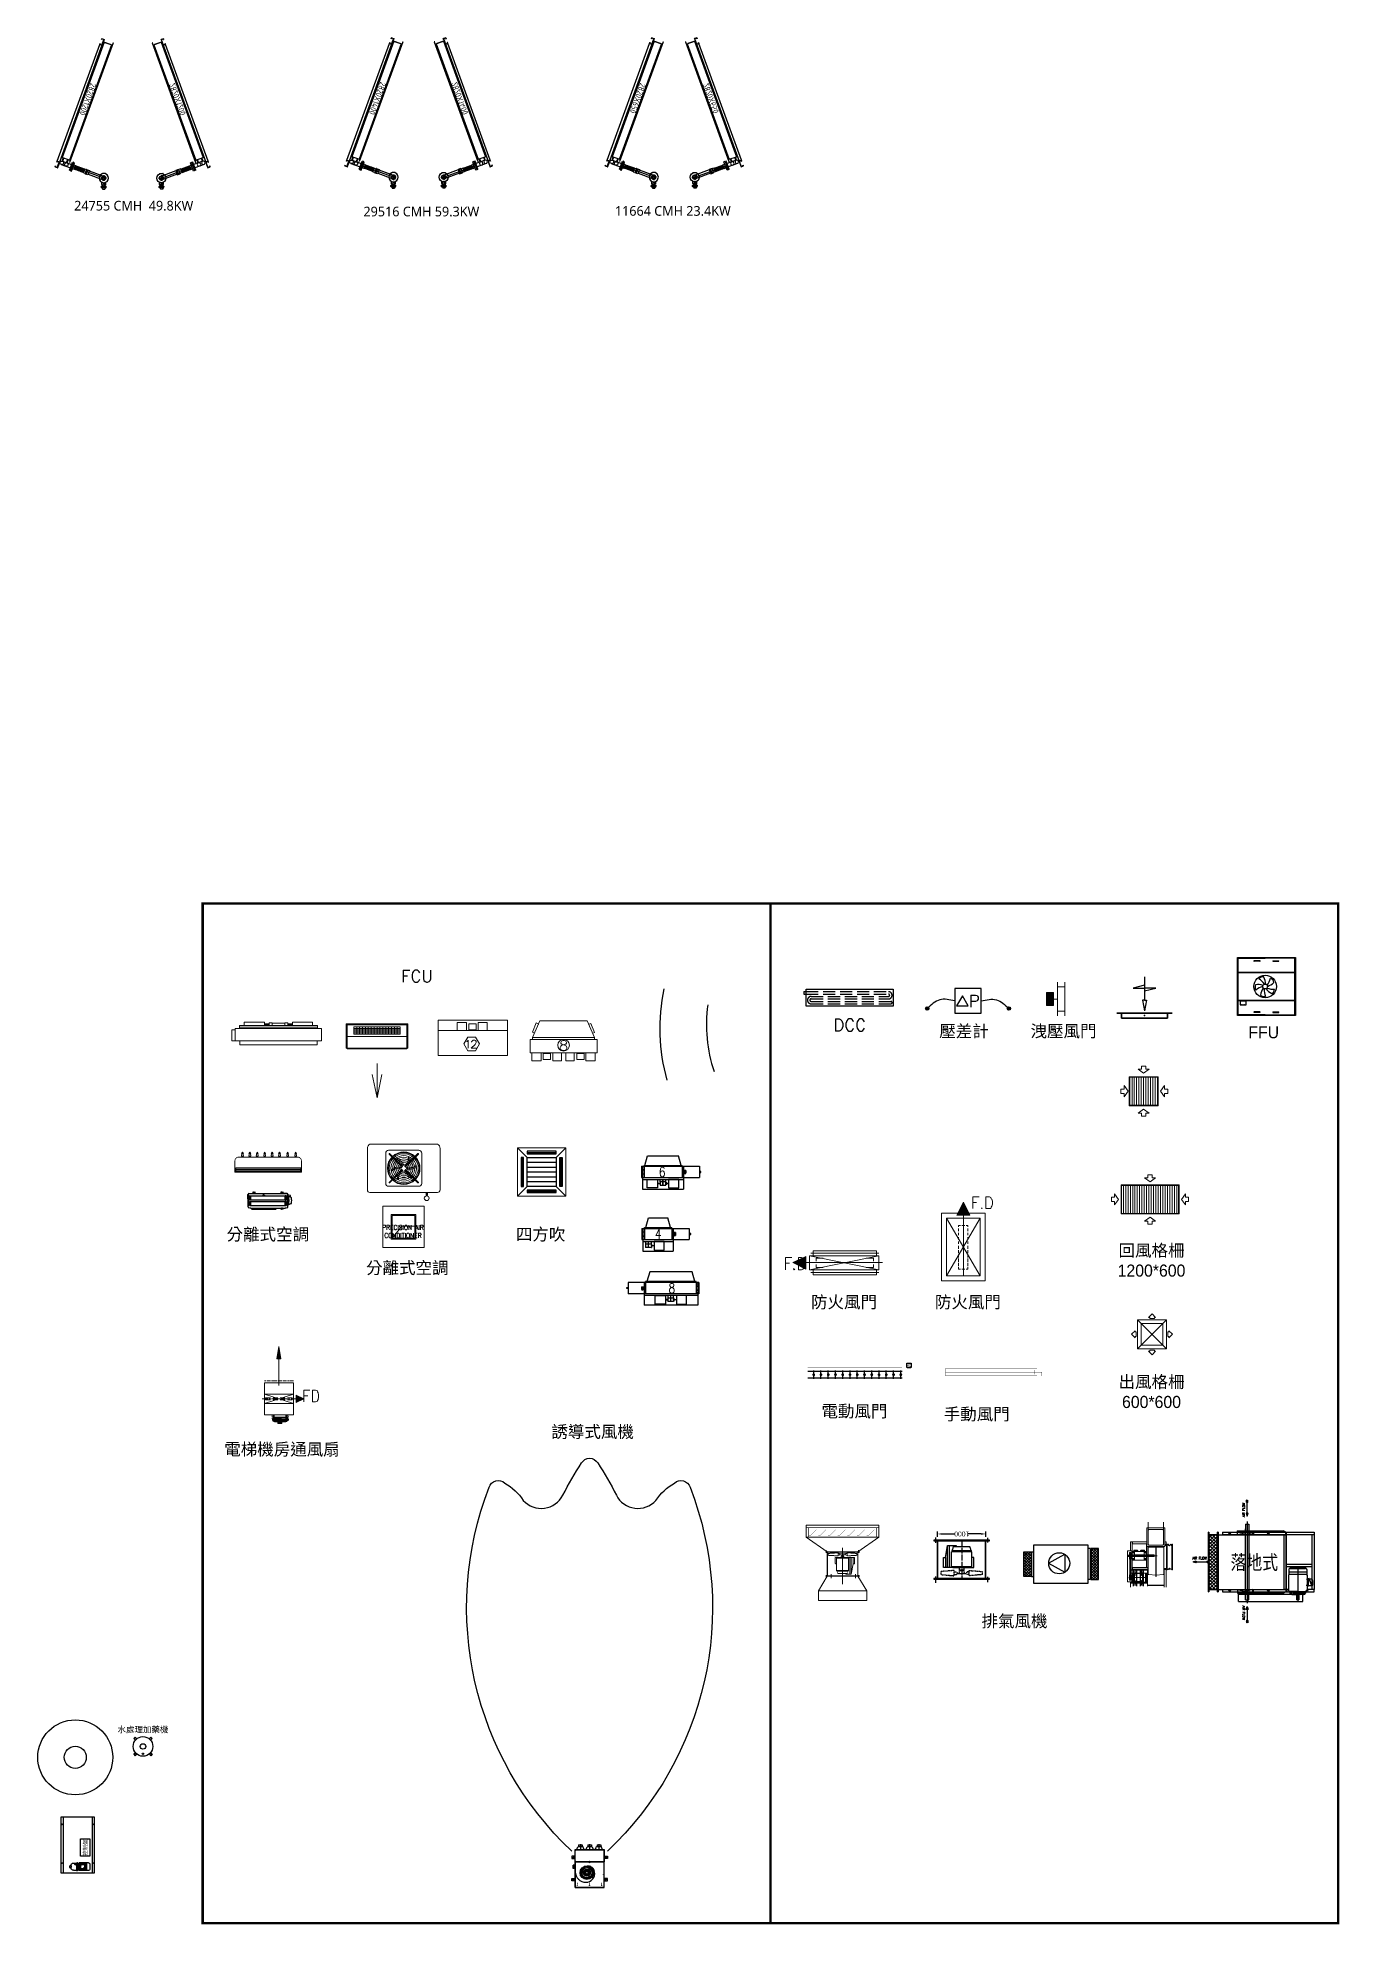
# Model space of a CAD drawing. Header units: millimetres. Extents: x -69706 to 52883, y -6882 to 68885.
# Drawn here: x 19083 to 45984, y 12206 to 51198 of the extents above; entities that cross this region are included whole.
import ezdxf
from ezdxf.enums import TextEntityAlignment as Align

# ---------------------------------------------------------------- set-up
doc = ezdxf.new("R2010")
doc.units = ezdxf.units.MM
for name, pattern in [('B2F-H-EQ-P-T20001$0$CONTINOUS', [0]), ('CENTER2', [28.575, 19.05, -3.175, 3.175, -3.175]), ('DASH', [0.35, 0.25, -0.1]), ('DASHDOT', [1, 0.5, -0.25, 0, -0.25]), ('DOT', [0.25, 0, -0.25]), ('HIDDEN', [0.375, 0.25, -0.125]), ('HIDDEN2', [0.1875, 0.125, -0.0625])]:
    doc.linetypes.add(name, pattern=pattern)
for name, color, linetype in [('188K-SM-03-F10-MECH-EQ-Y2257103$0$00_AC_01_設備', 2, 'Continuous'), ('188K-SM-07-F10-MECH-CR PIPE-Y2257103$0$00_DCC', 7, 'Continuous'), ('AC-DD', 3, 'Continuous'), ('ac-dryP', 2, 'Continuous'), ('AC-H-FLEX', 12, 'BATTING'), ('ACS_HFG_FK', 2, 'Continuous'), ('B2F-H-EQ-P-T20001$0$20160906 CH', 7, 'B2F-H-EQ-P-T20001$0$CONTINOUS'), ('B2F-H-EQ-P-T20001$0$H-EQ-TXT-機房', 7, 'Continuous'), ('B2F-H-EQ-P-T20001$0$M-CH-EQPM', 134, 'Continuous'), ('B2F-H-EQ-P-T20001$0$M-HVAC-EQPM', 134, 'Continuous'), ('B2F-H-EQ-P-T20001$0$P-TXT2.5-落地', 2, 'Continuous'), ('B2F-H-EQ-P-T20001$0$送排風機_EF', 150, 'Continuous'), ('B2F-H-EQ-P-T20001$0$送排風機_JF', 160, 'Continuous'), ('KS-FK', 4, 'Continuous'), ('M-HAVC-MOTORIZED MFD', 30, 'Continuous'), ('M-HVAC-AREAS', 4, 'Continuous'), ('M-HVAC-DMPR', 230, 'Continuous'), ('M-HVAC-EQPM', 10, 'Continuous'), ('M-HVAC-TEXT', 7, 'Continuous'), ('xh-pl-G03$0$H-EX-DUCT(不出)', 2, 'Continuous'), ('xh-pl-G03$0$H-GEX-EQ', 2, 'Continuous'), ('暖-设备-空调箱', 80, 'Continuous'), ('洁净配件', 4, 'Continuous'), ('隙瑞諳', 6, 'Continuous')]:
    doc.layers.add(name, color=color, linetype=linetype)
for name, color, linetype, lineweight in [('AC-FK', 211, 'Continuous', 15), ('ACS_PFG_F2', 31, 'Continuous', 50), ('B2F-H-EQ-P-T20001$0$送排風機_EF-軟管', 8, 'Continuous', 35), ('M-HAVC-VCD', 1, 'Continuous', 5), ('M-HVAC REF. PIPE', 6, 'Continuous', 20), ('M-HVAC-CASETTE UNIT', 7, 'Continuous', 20), ('M-HVAC-DX type Constant temp. and humidity AHU', 7, 'Continuous', 20), ('M-HVAC-EA GRILL', 10, 'Continuous', 5), ('M-HVAC-ELEVA', 4, 'Continuous', 20), ('M-HVAC-EQ', 1, 'Continuous', 13), ('M-HVAC-EQUIPMENT', 1, 'Continuous', 5), ('M-HVAC-EX DUCT', 1, 'Continuous', 5), ('M-HVAC-HORIZONTAL CONCEALED FCU', 7, 'Continuous', 20), ('M-HVAC-HORIZONTAL EXPOSED FCU', 7, 'Continuous', 20), ('M-HVAC-LOUVER', 30, 'Continuous', 5), ('M-HVAC-SA SQUARE DIFFUSER', 5, 'Continuous', 5), ('M-HVAC-SPLIT TYPE AC', 7, 'Continuous', 20)]:
    doc.layers.add(name, color=color, linetype=linetype, lineweight=lineweight)
doc.styles.add('188K-SM-03-F10-MECH-EQ-Y2257103$0$CHINESET', font='simplex.shx', dxfattribs={"width": 0.8, "bigfont": 'chineset.shx'})
doc.styles.add('188K-SM-07-F10-MECH-CR PIPE-Y2257103$0$XFM1Q20-200k$0$aa-txt', font='isocp.shx', dxfattribs={"bigfont": 'chineset.shx'})
doc.styles.add('arial', font='arial.ttf')
doc.styles.add('B2F-H-EQ-P-T20001$0$CHINA', font='simplex.shx', dxfattribs={"width": 0.75, "bigfont": 'chineset.shx'})
doc.styles.add('B2F-H-EQ-P-T20001$0$LK-TXT', font='Microsoft JhengHei.ttf')
doc.styles.get("Standard").update_dxf_attribs({"font": 'arial.ttf'})
doc.styles.add('XREF1$0$RomanS', font='romans.shx')
doc.linetypes.add('BATTING', pattern='A,0.0001,-0.1,[134,ltypeshp.shx,S=0.1,R=0,X=-0.1,Y=0],-0.2,[134,ltypeshp.shx,S=0.1,R=180,X=0.1,Y=0],-0.1', length=0.4001)
doc.dimstyles.new('Ac-Dim-250', dxfattribs={"dimtxt": 250, "dimasz": 250, "dimexe": 50, "dimexo": 0, "dimgap": 25, "dimtad": 0, "dimdec": 0, "dimzin": 0, "dimdsep": 46, "dimtxsty": 'arial', "dimcen": 1.5, "dimdle": 0.5, "dimclrd": 256, "dimclre": 256, "dimclrt": 256, "dimadec": 1, "dimazin": 0, "dimtfac": 1, "dimtdec": 0, "dimtix": 1, "dimtofl": 0, "dimtmove": 2, "dimatfit": 3, "dimfxl": 0.125, "dimtolj": 1, "dimtzin": 0, "dimarcsym": 0})

msp = doc.modelspace()

# ---------------------------------------------------------------- texts
at = {"layer": 'B2F-H-EQ-P-T20001$0$H-EQ-TXT-機房', "style": 'B2F-H-EQ-P-T20001$0$LK-TXT'}
for s, height, p in [('24755 CMH  49.8KW', 200, (21066.464, 47726.261)), ('29516 CMH 59.3KW', 200, (27011.565, 47605.225)), ('11664 CMH 23.4KW', 200, (32209.309, 47617.969)), ('水處理加藥機', 125, (21257.633, 16234.335, 0))]:
    msp.add_text(s, height=height, dxfattribs=at).set_placement(p, align=Align.MIDDLE)
msp.add_text('控制盤', height=80, rotation=90, dxfattribs=at).set_placement((20062.633, 13791.335, 0), align=Align.MIDDLE)
at = {"layer": 'B2F-H-EQ-P-T20001$0$P-TXT2.5-落地', "style": 'B2F-H-EQ-P-T20001$0$LK-TXT', "width": 0.8}
msp.add_text('落地式', height=300, dxfattribs=at).set_placement((43736.61, 19686.772), align=Align.MIDDLE_LEFT)
at = {"layer": 'M-HVAC-ELEVA', "color": 3, "insert": (26195.204, 26658.449, -27.77), "char_height": 100, "width": 871.72622, "attachment_point": 1, "style": 'XREF1$0$RomanS'}
msp.add_mtext('\\pxqc;{\\W0.8;PRECISION AIR CONDITIONER}', dxfattribs=at)
at = {"layer": 'M-HVAC-TEXT', "extrusion": (9.56038e-16, 2.11289e-08, 1), "char_height": 250, "attachment_point": 8, "text_direction": (1, 1e-06, 0)}
for s, insert, width in [('{\\Fromans|c136;FCU}', (26920.951, 31676.928), 2556.23672), ('\\pxql;{\\Fromans|c0;D\\Fromans|c136;CC}', (36630.523, 30667.596), 2204.88095), ('\\pxql;{\\fPMingLiU|b0|i0|c136|p18;壓差計}', (38418.59, 30514.049, 0), 1402.39118), ('{\\fPMingLiU|b0|i0|c136|p18;洩壓風門}', (40284.502, 30514.049, 0), 1592.5605), ('{\\fPMingLiU|b0|i0|c136|p18;FFU}', (44422.208, 30514.049, 0), 1592.5605), ('{\\fPMingLiU|b0|i0|c136|p18;分離式空調}', (23837.856, 26312.964), 2556.23672), ('{\\fPMingLiU|b0|i0|c136|p18;四方吹}', (29476.544, 26312.964), 2556.23672), ('{\\fPMingLiU|b0|i0|c136|p18;回風格柵\\P1200*600}', (42103.111, 25587.882), 1987.42461), ('{\\fPMingLiU|b0|i0|c136|p18;分離式空調}', (26721.021, 25620.055), 2556.23672), ('{\\fPMingLiU|b0|i0|c136|p18;防火風門}', (35747.452, 24913.356), 1592.5605), ('{\\fPMingLiU|b0|i0|c136|p18;防火風門}', (38307.265, 24913.356), 1592.5605), ('{\\fPMingLiU|b0|i0|c136|p18;出風格柵\\P600*600}', (42103.111, 22872.634), 1987.42461), ('{\\fPMingLiU|b0|i0|c136|p18;電動風門}', (35963.362, 22656.779, 0), 1592.5605), ('{\\fPMingLiU|b0|i0|c136|p18;手動風門}', (38490.574, 22596.233, 0), 1592.5605), ('{\\fPMingLiU|b0|i0|c136|p18;誘導式風機}', (30551.349, 22233.238), 2556.23672), ('{\\fPMingLiU|b0|i0|c136|p18;電梯機房通風扇}', (24131.099, 21869.38), 2872.88513), ('{\\fPMingLiU|b0|i0|c136|p18;排氣風機}', (39271.358, 18320.57), 1592.5605)]:
    msp.add_mtext(s, dxfattribs=dict(at, insert=insert, width=width))

# ---------------------------------------------------------------- blocks, each defined once
blk = doc.blocks.new('DCC')
at = {"layer": 'ac-dryP', "color": 6}
for p, q in [((-50, 300), (-50, 250)), ((-50, 300), (0, 300)), ((-50, 250), (0, 250)), ((0, 0), (0, 350)), ((0, 350), (1800, 350)), ((1800, 0), (0, 0)), ((1800, 350), (1800, 0))]:
    blk.add_line(p, q, dxfattribs=at)
at = {"layer": 'ac-dryP', "color": 6, "linetype": 'DASH', "ltscale": 1000}
for p, q in [((0, 300), (1700, 300)), ((0, 250), (1700, 250)), ((100, 200), (1700, 200)), ((100, 150), (1700, 150)), ((100, 100), (1750, 100)), ((100, 50), (1750, 50))]:
    blk.add_line(p, q, dxfattribs=at)
for centre, radius, start, end in [((100, 125), 75, 90, 270), ((100, 125), 25, 90, 270), ((1700, 225), 75, 270, 90), ((1700, 225), 25, 270, 90), ((1750, 75), 25, 270, 90)]:
    blk.add_arc(centre, radius, start, end, dxfattribs=at)
blk = doc.blocks.new('FFU-2000')
at = {"layer": 'AC-DD', "color": 6}
for p, q in [((0, 1175), (562, 1175)), ((0, 0), (0, 1175)), ((1175, 875), (0, 875)), ((1175, 870), (0, 870)), ((454, 1121), (333, 1121)), ((454, 1113), (333, 1113)), ((721, 1121), (842, 1121)), ((721, 1113), (842, 1113)), ((0, 305), (1175, 305)), ((0, 300), (1175, 300)), ((562, 0), (0, 0)), ((454, 62), (333, 62)), ((454, 54), (333, 54)), ((721, 62), (842, 62)), ((721, 54), (842, 54))]:
    blk.add_line(p, q, dxfattribs=at)
for points in [[(-12, 1188), (1188, 1188), (1188, -12), (-12, -12)], [(0, 0), (1175, 0), (1175, 1175), (0, 1175)], [(167, 288), (45, 288), (45, 210), (167, 210)]]:
    blk.add_lwpolyline(points, close=True, dxfattribs=at)
for centre, radius in [((560, 588), 233), ((560, 588), 49.2), ((75, 214), 2.87), ((105, 214), 2.87), ((135, 214), 2.87)]:
    blk.add_circle(centre, radius, dxfattribs=at)
for centre, radius, start, end in [((333, 1117), 3.92, 90, 270), ((518, 671), 115, 82.0706, 137.7056), ((454, 1117), 3.92, 270, 90), ((255, 637), 315, 359.6702, 27.9682), ((721, 1117), 3.92, 90, 270), ((842, 1117), 3.92, 270, 90), ((467, 573), 115, 154.0706, 209.7056), ((418, 313), 315, 71.6702, 99.9682), ((607, 230), 373, 104.9499, 129.9361), ((234, 432), 373, 32.9499, 57.9361), ((777, 368), 315, 143.6702, 171.9682), ((545, 495), 115, 226.0706, 281.7056), ((915, 522), 373, 176.9499, 201.9361), ((836, 726), 315, 215.6702, 243.9682), ((732, 905), 373, 248.9499, 273.9361), ((311, 849), 373, 320.9499, 345.9361), ((513, 892), 315, 287.6702, 315.9682), ((626, 653), 115, 10.0706, 65.7056), ((643, 545), 115, 298.0706, 353.7056), ((333, 58), 3.92, 90, 270), ((454, 58), 3.92, 270, 90), ((721, 58), 3.92, 90, 270), ((842, 58), 3.92, 270, 90)]:
    blk.add_arc(centre, radius, start, end, dxfattribs=at)
blk = doc.blocks.new('EXHAUST AIR GRILL')
at = {"layer": 'M-HVAC-EA GRILL'}
for p, q in [((-26, 265), (-67, 265)), ((-67, 265), (0, 216)), ((0, 302), (-26, 302)), ((-26, 302), (-26, 265)), ((26, 302), (0, 302)), ((0, 216), (67, 265)), ((26, 265), (26, 302)), ((67, 265), (26, 265)), ((-253, 26), (-290, 26)), ((-290, 26), (-290, 0)), ((-290, 0), (-290, -26)), ((-204, 0), (-253, 67)), ((-253, 67), (-253, 26)), ((-253, -67), (-204, 0)), ((-175, -175), (-175, 175)), ((-175, 175), (175, 175)), ((-168, -168), (-168, 168)), ((-168, 168), (168, 168)), ((168, 168), (168, -168)), ((175, 175), (175, -175)), ((187, 0), (236, 67)), ((236, -67), (187, 0)), ((236, 67), (236, 26)), ((236, 26), (273, 26)), ((273, 26), (273, 0)), ((273, 0), (273, -26)), ((-290, -26), (-253, -26)), ((-253, -26), (-253, -67)), ((175, -175), (-175, -175)), ((168, -168), (-168, -168)), ((-67, -265), (0, -216)), ((0, -216), (67, -265)), ((273, -26), (236, -26)), ((236, -26), (236, -67)), ((-26, -265), (-67, -265)), ((-26, -302), (-26, -265)), ((0, -302), (-26, -302)), ((26, -302), (0, -302)), ((67, -265), (26, -265)), ((26, -265), (26, -302))]:
    blk.add_line(p, q, dxfattribs=at)
at = {"layer": 'M-HVAC-EA GRILL', "color": 9}
for p, q in [((-140, -168), (-140, 168)), ((-112, -168), (-112, 168)), ((-84, -168), (-84, 168)), ((-56, -168), (-56, 168)), ((-28, -168), (-28, 168)), ((0, -168), (0, 168)), ((28, -168), (28, 168)), ((56, -168), (56, 168)), ((84, -168), (84, 168)), ((112, -168), (112, 168)), ((140, -168), (140, 168))]:
    blk.add_line(p, q, dxfattribs=at)
blk = doc.blocks.new('1200X600 EAG')
at = {"layer": 'M-HVAC-EA GRILL'}
for p, q in [((2368446, -401179), (2368377, -401179)), ((2368377, -401179), (2368491, -401263)), ((2368491, -401116), (2368446, -401116)), ((2368446, -401116), (2368446, -401179)), ((2368536, -401116), (2368491, -401116)), ((2368491, -401263), (2368605, -401179)), ((2368536, -401179), (2368536, -401116)), ((2368605, -401179), (2368536, -401179)), ((2367757, -401583), (2367694, -401583)), ((2367694, -401583), (2367694, -401628)), ((2367841, -401628), (2367757, -401514)), ((2367757, -401514), (2367757, -401583)), ((2367891, -401928), (2367891, -401328)), ((2367891, -401328), (2369091, -401328)), ((2367903, -401916), (2367903, -401340)), ((2367903, -401340), (2369079, -401340)), ((2369079, -401340), (2369079, -401916)), ((2369091, -401328), (2369091, -401928)), ((2369141, -401628), (2369225, -401514)), ((2369225, -401514), (2369225, -401583)), ((2369225, -401583), (2369288, -401583)), ((2369288, -401583), (2369288, -401628)), ((2367694, -401628), (2367694, -401673)), ((2367694, -401673), (2367757, -401673)), ((2367757, -401742), (2367841, -401628)), ((2367757, -401673), (2367757, -401742)), ((2369091, -401928), (2367891, -401928)), ((2369079, -401916), (2367903, -401916)), ((2368377, -402076), (2368491, -401992)), ((2368491, -401992), (2368605, -402076)), ((2369225, -401742), (2369141, -401628)), ((2369288, -401673), (2369225, -401673)), ((2369225, -401673), (2369225, -401742)), ((2369288, -401628), (2369288, -401673)), ((2368446, -402076), (2368377, -402076)), ((2368446, -402139), (2368446, -402076)), ((2368491, -402139), (2368446, -402139)), ((2368536, -402139), (2368491, -402139)), ((2368605, -402076), (2368536, -402076)), ((2368536, -402076), (2368536, -402139))]:
    blk.add_line(p, q, dxfattribs=at)
at = {"layer": 'M-HVAC-EA GRILL', "color": 9}
for p, q in [((2367939, -401916), (2367939, -401340)), ((2367987, -401916), (2367987, -401340)), ((2368035, -401916), (2368035, -401340)), ((2368083, -401916), (2368083, -401340)), ((2368131, -401916), (2368131, -401340)), ((2368179, -401916), (2368179, -401340)), ((2368227, -401916), (2368227, -401340)), ((2368275, -401916), (2368275, -401340)), ((2368323, -401916), (2368323, -401340)), ((2368371, -401916), (2368371, -401340)), ((2368419, -401916), (2368419, -401340)), ((2368467, -401916), (2368467, -401340)), ((2368515, -401916), (2368515, -401340)), ((2368563, -401916), (2368563, -401340)), ((2368611, -401916), (2368611, -401340)), ((2368659, -401916), (2368659, -401340)), ((2368707, -401916), (2368707, -401340)), ((2368755, -401916), (2368755, -401340)), ((2368803, -401916), (2368803, -401340)), ((2368851, -401916), (2368851, -401340)), ((2368899, -401916), (2368899, -401340)), ((2368947, -401916), (2368947, -401340)), ((2368995, -401916), (2368995, -401340)), ((2369043, -401916), (2369043, -401340))]:
    blk.add_line(p, q, dxfattribs=at)
blk = doc.blocks.new('*D14')
at = {"layer": 'M-HVAC-AREAS', "color": 0, "lineweight": -2, "ltscale": 8000, "transparency": 16777216}
for p, q in [((2391499, -446002), (2391609, -446002)), ((2391559, -446102), (2391559, -446369)), ((2391559, -446902), (2391559, -446635)), ((2391499, -447002), (2391609, -447002))]:
    blk.add_line(p, q, dxfattribs=at)
at = {"layer": 'M-HVAC-AREAS', "color": 0, "ltscale": 8000, "transparency": 16777216}
for points in [[(2391542, -446102), (2391576, -446102), (2391559, -446002)], [(2391542, -446902), (2391576, -446902), (2391559, -447002)]]:
    blk.add_solid(points, dxfattribs=at)
at = {"layer": 'M-HVAC-AREAS', "color": 0, "ltscale": 8000, "transparency": 16777216, "insert": (2391559, -446502), "char_height": 250, "attachment_point": 5, "rotation": 90, "style": 'arial'}
blk.add_mtext('\\A1;{\\H0.4x;1000}', dxfattribs=at)
blk = doc.blocks.new('AC-VD')
at = {"color": 8}
blk.add_line((-53, -53), (53, 53), dxfattribs=at)
at = {"color": 8, "const_width": 25}
blk.add_lwpolyline([(-12, 0, 1), (12, 0, 1)], format="xyb", close=True, dxfattribs=at)
blk = doc.blocks.new('*U18')
at = {"layer": 'M-HAVC-MOTORIZED MFD', "color": 1}
for p, q in [((155, 0), (155, 1950)), ((305, 1950), (305, 0))]:
    blk.add_line(p, q, dxfattribs=at)
blk.add_lwpolyline([(2, 2139), (72, 2139, -0.414214), (85, 2127), (85, 2060, -0.414214), (72, 2048), (2, 2048, -0.414214), (-10, 2060), (-10, 2127, -0.414214)], format="xyb", close=True, dxfattribs=at)
at = {"layer": 'M-HAVC-MOTORIZED MFD', "color": 1, "const_width": 2.5}
blk.add_lwpolyline([(75, 1950), (375, 1950), (375, 0), (75, 0)], close=True, dxfattribs=at)
blk.add_lwpolyline([(230, 0), (230, 2093), (85, 2093)], dxfattribs=at)
at = {"layer": 'M-HAVC-MOTORIZED MFD', "color": 8, "xscale": -1.180909080012497, "yscale": 1.180909080012498, "zscale": 1.180909079999999}
for p, rotation in [((230, 1924), 44.99999999999848), ((230, 1774), 44.99999999999848), ((230, 1624), 44.99999999999848), ((230, 1474), 44.99999999999848), ((230, 1324), 44.99999999999848), ((230, 1174), 44.99999999999848), ((230, 1024), 44.99999999999848), ((230, 874), 44.99999999999848), ((230, 724), 44.99999999999848), ((230, 574), 44.99999999999848), ((230, 424), 44.99999999999848), ((230, 274), 44.99999999999848), ((230, 124), 44.99999999999847)]:
    blk.add_blockref('AC-VD', p, dxfattribs=dict(at, rotation=rotation))
at = {"layer": 'M-HAVC-MOTORIZED MFD', "color": 7, "lineweight": 25, "style": 'arial'}
blk.add_text('M', height=70, dxfattribs=at).set_placement((-8, 2058))
blk = doc.blocks.new('xh-pl-G03$0$离心风机1')
at = {"layer": 'xh-pl-G03$0$H-GEX-EQ', "lineweight": 9}
for p, q in [((1440877, 643046), (1440877, 642356)), ((1440948, 643046), (1440948, 642356)), ((1440955, 643046), (1440955, 642356)), ((1441600, 642975), (1440955, 642975)), ((1441600, 642968), (1440955, 642968)), ((1441600, 643002), (1441600, 642356)), ((1441760, 643002), (1441760, 642369)), ((1441768, 643002), (1441768, 642369)), ((1441818, 642963), (1441815, 642963)), ((1441835, 642963), (1441818, 642963)), ((1441825, 642825), (1441825, 642966)), ((1441881, 643002), (1441881, 642369)), ((1441890, 643002), (1441890, 642369)), ((1442024, 643002), (1442024, 642369)), ((1442032, 643002), (1442032, 642369)), ((1442082, 642963), (1442079, 642963)), ((1442099, 642963), (1442082, 642963)), ((1442089, 642825), (1442089, 642966)), ((1442146, 643002), (1442146, 642369)), ((1442154, 643002), (1442154, 642369)), ((1442267, 643046), (1442267, 642837)), ((1440633, 642371), (1440646, 642371)), ((1440633, 641363), (1440633, 642371)), ((1440646, 642371), (1440660, 642371)), ((1440646, 641363), (1440646, 642371)), ((1440646, 642371), (1440646, 641363)), ((1440646, 641363), (1440646, 642371)), ((1440660, 642371), (1440660, 641363)), ((1440888, 642353), (1440833, 642353)), ((1440841, 642371), (1440854, 642371)), ((1440841, 641363), (1440841, 642371)), ((1440854, 642371), (1440868, 642371)), ((1440854, 641363), (1440854, 642371)), ((1440854, 642371), (1440854, 641363)), ((1440854, 642313), (1440973, 642313)), ((1440868, 642371), (1440868, 641363)), ((1440966, 642356), (1440868, 642356)), ((1440960, 642350), (1440868, 642350)), ((1440868, 642322), (1440966, 642322)), ((1440973, 642456), (1440955, 642456)), ((1440973, 642385), (1440955, 642385)), ((1440973, 642378), (1440955, 642378)), ((1440960, 642350), (1440960, 642322)), ((1440966, 642407), (1440973, 642407)), ((1440966, 641465), (1440966, 642407)), ((1440966, 642356), (1440966, 642322)), ((1440973, 642525), (1440973, 641465)), ((1440973, 641465), (1440973, 642407)), ((1441268, 642569), (1440998, 642551)), ((1441268, 642569), (1440998, 642551)), ((1441268, 642627), (1441285, 642627)), ((1441268, 642627), (1441268, 641465)), ((1441268, 642627), (1441285, 642627)), ((1441285, 642627), (1441285, 641465)), ((1441285, 642569), (1441556, 642551)), ((1441581, 642525), (1441581, 641465)), ((1442189, 642356), (1441581, 642356)), ((1441581, 642330), (1441581, 642278)), ((1441582, 642330), (1441581, 642330)), ((1441581, 641465), (1441581, 642278)), ((1441581, 642278), (1441633, 642278)), ((1441587, 642291), (1441587, 642325)), ((1441633, 642285), (1441591, 642285)), ((1441628, 642284), (1441594, 642284)), ((1441760, 642880), (1441600, 642880)), ((1441760, 642872), (1441600, 642872)), ((1441760, 642499), (1441600, 642499)), ((1441760, 642490), (1441600, 642490)), ((1441760, 642377), (1441600, 642377)), ((1442267, 642369), (1441600, 642369)), ((1441639, 642290), (1441633, 642290)), ((1441633, 641344), (1441633, 642290)), ((1441633, 642278), (1441633, 642279)), ((1442201, 642844), (1441638, 642844)), ((1441638, 642497), (1441638, 642844)), ((1441638, 642670), (1442316, 642670)), ((1442201, 642497), (1441638, 642497)), ((1441639, 641344), (1441639, 642290)), ((1442189, 642285), (1441639, 642285)), ((1442201, 642284), (1441639, 642284)), ((1442201, 642278), (1441639, 642278)), ((1442201, 642278), (1441639, 642278)), ((1441671, 642872), (1441671, 642499)), ((1441671, 642369), (1441671, 642356)), ((1441678, 642872), (1441678, 642499)), ((1441678, 642369), (1441678, 642356)), ((1442113, 642826), (1441801, 642826)), ((1441801, 642826), (1441801, 642514)), ((1442113, 642514), (1441801, 642514)), ((1441804, 642802), (1441846, 642802)), ((1441804, 642538), (1441846, 642538)), ((1441841, 642895), (1441808, 642895)), ((1441808, 642873), (1441808, 642895)), ((1441808, 642873), (1441841, 642873)), ((1441841, 642504), (1441808, 642504)), ((1441808, 642482), (1441808, 642504)), ((1441808, 642482), (1441841, 642482)), ((1441811, 642960), (1441811, 642954)), ((1441838, 642954), (1441811, 642954)), ((1441811, 642900), (1441811, 642907)), ((1441811, 642477), (1441811, 642470)), ((1441838, 642387), (1441811, 642387)), ((1441811, 642381), (1441811, 642387)), ((1441815, 642910), (1441835, 642910)), ((1441818, 642910), (1441815, 642910)), ((1441815, 642897), (1441835, 642897)), ((1441818, 642897), (1441815, 642897)), ((1441815, 642480), (1441835, 642480)), ((1441818, 642480), (1441815, 642480)), ((1441815, 642467), (1441835, 642467)), ((1441818, 642467), (1441815, 642467)), ((1441818, 642377), (1441815, 642377)), ((1441825, 642897), (1441816, 642897)), ((1441816, 642871), (1441833, 642871)), ((1441825, 642506), (1441816, 642506)), ((1441816, 642480), (1441833, 642480)), ((1441817, 642828), (1441817, 642954)), ((1441817, 642897), (1441817, 642871)), ((1441817, 642849), (1441817, 642792)), ((1441817, 642828), (1441819, 642826)), ((1441817, 642828), (1441833, 642828)), ((1441817, 642528), (1441817, 642585)), ((1441817, 642512), (1441819, 642514)), ((1441817, 642512), (1441833, 642512)), ((1441817, 642512), (1441817, 642387)), ((1441817, 642506), (1441817, 642480)), ((1441818, 642960), (1441818, 642954)), ((1441835, 642910), (1441818, 642910)), ((1441818, 642900), (1441818, 642907)), ((1441835, 642897), (1441818, 642897)), ((1441835, 642480), (1441818, 642480)), ((1441818, 642477), (1441818, 642470)), ((1441835, 642467), (1441818, 642467)), ((1441818, 642381), (1441818, 642387)), ((1441835, 642377), (1441818, 642377)), ((1441819, 642826), (1441819, 642954)), ((1441831, 642826), (1441819, 642826)), ((1441831, 642514), (1441819, 642514)), ((1441819, 642514), (1441819, 642387)), ((1441825, 642895), (1441825, 642912)), ((1441825, 642869), (1441825, 642899)), ((1441833, 642897), (1441825, 642897)), ((1441825, 642823), (1441825, 642782)), ((1441825, 642559), (1441825, 642517)), ((1441825, 642516), (1441825, 642375)), ((1441825, 642478), (1441825, 642508)), ((1441833, 642506), (1441825, 642506)), ((1441825, 642482), (1441825, 642465)), ((1441831, 642826), (1441831, 642954)), ((1441831, 642826), (1441833, 642828)), ((1441831, 642514), (1441833, 642512)), ((1441831, 642514), (1441831, 642387)), ((1441832, 642960), (1441832, 642954)), ((1441832, 642900), (1441832, 642907)), ((1441832, 642792), (1441832, 642849)), ((1441832, 642585), (1441832, 642528)), ((1441832, 642477), (1441832, 642470)), ((1441832, 642381), (1441832, 642387)), ((1441833, 642828), (1441833, 642954)), ((1441833, 642897), (1441833, 642871)), ((1441833, 642512), (1441833, 642387)), ((1441833, 642506), (1441833, 642480)), ((1441838, 642954), (1441838, 642960)), ((1441838, 642907), (1441838, 642900)), ((1441838, 642470), (1441838, 642477)), ((1441838, 642387), (1441838, 642381)), ((1441841, 642873), (1441841, 642895)), ((1441841, 642482), (1441841, 642504)), ((1442024, 642880), (1441890, 642880)), ((1442024, 642872), (1441890, 642872)), ((1442024, 642499), (1441890, 642499)), ((1442024, 642490), (1441890, 642490)), ((1442024, 642377), (1441890, 642377)), ((1442068, 642802), (1442110, 642802)), ((1442068, 642538), (1442110, 642538)), ((1442106, 642895), (1442072, 642895)), ((1442072, 642873), (1442072, 642895)), ((1442072, 642873), (1442106, 642873)), ((1442106, 642504), (1442072, 642504)), ((1442072, 642482), (1442072, 642504)), ((1442072, 642482), (1442106, 642482)), ((1442075, 642960), (1442075, 642954)), ((1442102, 642954), (1442075, 642954)), ((1442075, 642900), (1442075, 642907)), ((1442075, 642477), (1442075, 642470)), ((1442075, 642381), (1442075, 642387)), ((1442102, 642387), (1442075, 642387)), ((1442079, 642910), (1442099, 642910)), ((1442082, 642910), (1442079, 642910)), ((1442079, 642897), (1442099, 642897)), ((1442082, 642897), (1442079, 642897)), ((1442079, 642480), (1442099, 642480)), ((1442082, 642480), (1442079, 642480)), ((1442079, 642467), (1442099, 642467)), ((1442082, 642467), (1442079, 642467)), ((1442082, 642377), (1442079, 642377)), ((1442081, 642828), (1442081, 642954)), ((1442081, 642897), (1442081, 642871)), ((1442089, 642897), (1442081, 642897)), ((1442081, 642871), (1442097, 642871)), ((1442081, 642792), (1442081, 642849)), ((1442081, 642828), (1442083, 642826)), ((1442081, 642828), (1442097, 642828)), ((1442081, 642528), (1442081, 642585)), ((1442081, 642512), (1442083, 642514)), ((1442081, 642512), (1442097, 642512)), ((1442081, 642512), (1442081, 642387)), ((1442081, 642506), (1442081, 642480)), ((1442089, 642506), (1442081, 642506)), ((1442081, 642480), (1442097, 642480)), ((1442082, 642960), (1442082, 642954)), ((1442099, 642910), (1442082, 642910)), ((1442082, 642900), (1442082, 642907)), ((1442099, 642897), (1442082, 642897)), ((1442099, 642480), (1442082, 642480)), ((1442082, 642477), (1442082, 642470)), ((1442099, 642467), (1442082, 642467)), ((1442082, 642381), (1442082, 642387)), ((1442099, 642377), (1442082, 642377)), ((1442083, 642826), (1442083, 642954)), ((1442095, 642826), (1442083, 642826)), ((1442095, 642514), (1442083, 642514)), ((1442083, 642514), (1442083, 642387)), ((1442089, 642895), (1442089, 642912)), ((1442089, 642869), (1442089, 642899)), ((1442097, 642897), (1442089, 642897)), ((1442089, 642823), (1442089, 642782)), ((1442089, 642559), (1442089, 642517)), ((1442089, 642516), (1442089, 642375)), ((1442089, 642478), (1442089, 642508)), ((1442097, 642506), (1442089, 642506)), ((1442089, 642482), (1442089, 642465)), ((1442095, 642826), (1442095, 642954)), ((1442095, 642826), (1442097, 642828)), ((1442095, 642514), (1442097, 642512)), ((1442095, 642514), (1442095, 642387)), ((1442096, 642960), (1442096, 642954)), ((1442096, 642900), (1442096, 642907)), ((1442096, 642477), (1442096, 642470)), ((1442096, 642381), (1442096, 642387)), ((1442097, 642828), (1442097, 642954)), ((1442097, 642897), (1442097, 642871)), ((1442097, 642849), (1442097, 642792)), ((1442097, 642585), (1442097, 642528)), ((1442097, 642512), (1442097, 642387)), ((1442097, 642506), (1442097, 642480)), ((1442102, 642954), (1442102, 642960)), ((1442102, 642907), (1442102, 642900)), ((1442102, 642470), (1442102, 642477)), ((1442102, 642387), (1442102, 642381)), ((1442106, 642873), (1442106, 642895)), ((1442106, 642482), (1442106, 642504)), ((1442113, 642826), (1442113, 642514)), ((1442267, 642880), (1442154, 642880)), ((1442267, 642872), (1442154, 642872)), ((1442267, 642499), (1442154, 642499)), ((1442267, 642490), (1442154, 642490)), ((1442267, 642377), (1442154, 642377)), ((1442189, 642872), (1442189, 642499)), ((1442189, 642369), (1442189, 642284)), ((1442196, 642872), (1442196, 642499)), ((1442196, 642369), (1442196, 642284)), ((1442197, 641356), (1442197, 642278)), ((1442201, 642497), (1442201, 642844)), ((1442316, 642692), (1442201, 642692)), ((1442316, 642648), (1442201, 642648)), ((1442201, 641351), (1442201, 642284)), ((1442375, 642837), (1442209, 642837)), ((1442209, 642837), (1442209, 641625)), ((1442300, 642774), (1442253, 642774)), ((1442253, 642566), (1442253, 642774)), ((1442300, 642566), (1442253, 642566)), ((1442269, 641687), (1442269, 642774)), ((1442284, 641687), (1442284, 642774)), ((1442300, 642566), (1442300, 642774)), ((1442316, 642648), (1442316, 642692)), ((1442375, 642837), (1442375, 641625)), ((1441224, 641817), (1441330, 641817)), ((1441224, 641817), (1441330, 641817)), ((1441277, 641764), (1441277, 641870)), ((1441277, 641764), (1441277, 641870)), ((1441630, 641846), (1441342, 641846)), ((1441342, 641846), (1441342, 641788)), ((1441474, 641839), (1441342, 641839)), ((1441342, 641817), (1442359, 641817)), ((1441630, 641788), (1441342, 641788)), ((1441474, 641846), (1441474, 641839)), ((1441630, 641846), (1441630, 641788)), ((1442201, 641846), (1441630, 641846)), ((1442201, 641789), (1441630, 641789)), ((1442201, 641986), (1441639, 641986)), ((1442201, 641648), (1441639, 641648)), ((1441732, 641965), (1441644, 641965)), ((1441644, 641669), (1441644, 641965)), ((1441732, 641669), (1441644, 641669)), ((1441715, 641617), (1441717, 641621)), ((1441717, 641614), (1441715, 641617)), ((1441717, 641621), (1441721, 641625)), ((1441721, 641610), (1441717, 641614)), ((1441721, 641625), (1441728, 641628)), ((1441728, 641607), (1441721, 641610)), ((1441728, 641628), (1441737, 641631)), ((1441737, 641604), (1441728, 641607)), ((1441732, 641669), (1441732, 641965)), ((1441737, 641631), (1441749, 641633)), ((1441749, 641601), (1441737, 641604)), ((1441749, 641633), (1441762, 641635)), ((1441762, 641599), (1441749, 641601)), ((1441762, 641635), (1441776, 641637)), ((1441776, 641598), (1441762, 641599)), ((1441776, 641637), (1441791, 641637)), ((1441791, 641597), (1441776, 641598)), ((1441791, 641637), (1441806, 641637)), ((1441806, 641598), (1441791, 641597)), ((1441806, 641637), (1441821, 641636)), ((1441821, 641599), (1441806, 641598)), ((1441821, 641636), (1441834, 641635)), ((1441834, 641600), (1441821, 641599)), ((1441834, 641635), (1441847, 641632)), ((1441847, 641602), (1441834, 641600)), ((1441847, 641632), (1441857, 641630)), ((1441857, 641605), (1441847, 641602)), ((1441857, 641630), (1441865, 641626)), ((1441865, 641608), (1441857, 641605)), ((1441865, 641626), (1441871, 641623)), ((1441871, 641612), (1441865, 641608)), ((1441871, 641623), (1441874, 641619)), ((1441874, 641615), (1441871, 641612)), ((1441874, 641619), (1441874, 641615)), ((1441980, 641617), (1441981, 641621)), ((1441981, 641614), (1441980, 641617)), ((1441981, 641621), (1441986, 641625)), ((1441986, 641610), (1441981, 641614)), ((1441986, 641625), (1441993, 641628)), ((1441993, 641607), (1441986, 641610)), ((1441993, 641628), (1442002, 641631)), ((1442002, 641604), (1441993, 641607)), ((1442002, 641631), (1442013, 641633)), ((1442013, 641601), (1442002, 641604)), ((1442013, 641633), (1442026, 641635)), ((1442026, 641599), (1442013, 641601)), ((1442026, 641635), (1442040, 641637)), ((1442040, 641598), (1442026, 641599)), ((1442040, 641637), (1442055, 641637)), ((1442055, 641597), (1442040, 641598)), ((1442055, 641637), (1442070, 641637)), ((1442070, 641598), (1442055, 641597)), ((1442070, 641637), (1442085, 641636)), ((1442085, 641599), (1442070, 641598)), ((1442085, 641636), (1442099, 641635)), ((1442099, 641600), (1442085, 641599)), ((1442099, 641635), (1442111, 641632)), ((1442111, 641602), (1442099, 641600)), ((1442196, 641965), (1442108, 641965)), ((1442108, 641669), (1442108, 641965)), ((1442196, 641669), (1442108, 641669)), ((1442111, 641632), (1442121, 641630)), ((1442121, 641605), (1442111, 641602)), ((1442121, 641630), (1442130, 641626)), ((1442130, 641608), (1442121, 641605)), ((1442130, 641626), (1442135, 641623)), ((1442135, 641612), (1442130, 641608)), ((1442135, 641623), (1442138, 641619)), ((1442138, 641615), (1442135, 641612)), ((1442138, 641619), (1442138, 641615)), ((1442196, 641669), (1442196, 641965)), ((1442201, 641846), (1442201, 641789)), ((1442359, 641843), (1442201, 641843)), ((1442359, 641791), (1442201, 641791)), ((1442375, 641625), (1442209, 641625)), ((1442253, 641687), (1442253, 641947)), ((1442300, 641947), (1442253, 641947)), ((1442300, 641687), (1442253, 641687)), ((1442267, 641625), (1442267, 641278)), ((1442300, 641687), (1442300, 641947)), ((1442359, 641843), (1442359, 641791)), ((1440633, 641363), (1440646, 641363)), ((1440646, 641363), (1440660, 641363)), ((1440888, 641381), (1440833, 641381)), ((1440841, 641363), (1440854, 641363)), ((1440854, 641421), (1440923, 641421)), ((1440854, 641363), (1440868, 641363)), ((1440868, 641413), (1440923, 641413)), ((1440923, 641384), (1440868, 641384)), ((1440923, 641378), (1440868, 641378)), ((1440877, 641378), (1440877, 641278)), ((1440923, 641278), (1440877, 641278)), ((1440923, 640738), (1440923, 641465)), ((1441630, 641465), (1440923, 641465)), ((1441630, 641455), (1440923, 641455)), ((1440973, 641488), (1441581, 641488)), ((1440981, 640823), (1440981, 641380)), ((1440981, 640823), (1440981, 640512)), ((1441008, 641407), (1441546, 641407)), ((1441008, 640796), (1441537, 640796)), ((1441537, 640796), (1441546, 640796)), ((1441572, 640823), (1441572, 641380)), ((1441572, 640506), (1441572, 640823)), ((1441630, 640738), (1441630, 641465)), ((1441630, 641356), (1441633, 641356)), ((1441633, 641350), (1441630, 641350)), ((1442189, 641278), (1441630, 641278)), ((1441633, 641356), (1441633, 641355)), ((1441639, 641344), (1441633, 641344)), ((1442201, 641356), (1441639, 641356)), ((1442201, 641356), (1441639, 641356)), ((1442201, 641351), (1441639, 641351)), ((1442189, 641350), (1441639, 641350)), ((1442189, 641351), (1442189, 641278)), ((1442267, 641278), (1442189, 641278)), ((1442196, 641351), (1442196, 641278)), ((1440985, 640738), (1440923, 640738)), ((1440981, 640738), (1441559, 640738)), ((1441630, 640738), (1441559, 640738))]:
    blk.add_line(p, q, dxfattribs=at)
at = {"layer": 'xh-pl-G03$0$H-GEX-EQ', "lineweight": 9, "ltscale": 0.2}
for p, q in [((1440646, 642307), (1440633, 642307)), ((1440646, 641427), (1440633, 641427))]:
    blk.add_line(p, q, dxfattribs=at)
at = {"layer": 'xh-pl-G03$0$H-GEX-EQ', "lineweight": 9}
for centre, radius in [((1441825, 642802), 7.54), ((1441825, 642538), 7.54), ((1442089, 642802), 7.54), ((1442089, 642538), 7.54), ((1441688, 641927), 10.4), ((1441688, 641707), 10.4), ((1442152, 641927), 10.4), ((1442152, 641707), 10.4)]:
    blk.add_circle(centre, radius, dxfattribs=at)
for centre, radius, start, end in [((1441815, 642960), 3.39, 4.53894, 175.46106), ((1441825, 642954), 8.87, 40.41744, 139.58256), ((1441835, 642960), 3.39, 4.53894, 175.46106), ((1442079, 642960), 3.39, 4.53894, 175.46106), ((1442089, 642954), 8.87, 40.41744, 139.58256), ((1442099, 642960), 3.39, 4.53894, 175.46106), ((1440999, 642525), 26.4, 93.79539, 180), ((1440999, 642525), 26.4, 93.79539, 180), ((1441554, 642525), 26.4, 0, 86.20461), ((1441582, 642325), 4.68, 0, 90), ((1441594, 642291), 6.76, 180, 270), ((1441628, 642279), 4.68, 0, 90), ((1441816, 642879), 17.7, 61.92751, 118.07249), ((1441816, 642889), 17.7, 241.92751, 298.07249), ((1441816, 642488), 17.7, 61.92751, 118.07249), ((1441816, 642498), 17.7, 241.92751, 298.07249), ((1441815, 642907), 3.39, 4.53894, 175.46106), ((1441815, 642900), 3.39, 184.53894, 355.46106), ((1441815, 642477), 3.39, 4.53894, 175.46106), ((1441815, 642470), 3.39, 184.53894, 355.46106), ((1441815, 642381), 3.39, 184.53894, 355.46106), ((1441825, 642849), 7.54, 0, 180), ((1441825, 642792), 7.54, 180, 0), ((1441825, 642585), 7.54, 0, 180), ((1441825, 642528), 7.54, 180, 0), ((1441825, 642901), 8.87, 40.41744, 139.58256), ((1441825, 642906), 8.87, 220.41744, 319.58256), ((1441825, 642471), 8.87, 40.41744, 139.58256), ((1441825, 642476), 8.87, 220.41744, 319.58256), ((1441825, 642386), 8.87, 220.41744, 319.58256), ((1441833, 642879), 17.7, 61.92751, 118.07249), ((1441833, 642889), 17.7, 241.92751, 298.07249), ((1441833, 642488), 17.7, 61.92751, 118.07249), ((1441833, 642498), 17.7, 241.92751, 298.07249), ((1441835, 642907), 3.39, 4.53894, 175.46106), ((1441835, 642900), 3.39, 184.53894, 355.46106), ((1441835, 642477), 3.39, 4.53894, 175.46106), ((1441835, 642470), 3.39, 184.53894, 355.46106), ((1441835, 642381), 3.39, 184.53894, 355.46106), ((1442081, 642879), 17.7, 61.92751, 118.07249), ((1442081, 642889), 17.7, 241.92751, 298.07249), ((1442081, 642488), 17.7, 61.92751, 118.07249), ((1442081, 642498), 17.7, 241.92751, 298.07249), ((1442079, 642907), 3.39, 4.53894, 175.46106), ((1442079, 642900), 3.39, 184.53894, 355.46106), ((1442079, 642477), 3.39, 4.53894, 175.46106), ((1442079, 642470), 3.39, 184.53894, 355.46106), ((1442079, 642381), 3.39, 184.53894, 355.46106), ((1442089, 642849), 7.54, 0, 180), ((1442089, 642792), 7.54, 180, 0), ((1442089, 642585), 7.54, 0, 180), ((1442089, 642528), 7.54, 180, 0), ((1442089, 642901), 8.87, 40.41744, 139.58256), ((1442089, 642906), 8.87, 220.41744, 319.58256), ((1442089, 642471), 8.87, 40.41744, 139.58256), ((1442089, 642476), 8.87, 220.41744, 319.58256), ((1442089, 642386), 8.87, 220.41744, 319.58256), ((1442097, 642879), 17.7, 61.92751, 118.07249), ((1442097, 642889), 17.7, 241.92751, 298.07249), ((1442097, 642488), 17.7, 61.92751, 118.07249), ((1442097, 642498), 17.7, 241.92751, 298.07249), ((1442099, 642907), 3.39, 4.53894, 175.46106), ((1442099, 642900), 3.39, 184.53894, 355.46106), ((1442099, 642477), 3.39, 4.53894, 175.46106), ((1442099, 642470), 3.39, 184.53894, 355.46106), ((1442099, 642381), 3.39, 184.53894, 355.46106), ((1441008, 641380), 26.4, 90, 180), ((1441008, 640823), 26.4, 180, 270), ((1441546, 641380), 26.4, 0, 90), ((1441546, 640823), 26.4, 270, 0), ((1441628, 641355), 4.68, 298.17864, 0)]:
    blk.add_arc(centre, radius, start, end, dxfattribs=at)
at = {"layer": 'xh-pl-G03$0$H-GEX-EQ'}
for points in [[(1440646, 642307), (1440702, 642354), (1440743, 642299), (1440780, 642351), (1440854, 642313)], [(1440646, 641427), (1440702, 641380), (1440743, 641436), (1440780, 641383), (1440854, 641421)]]:
    blk.add_spline(points, degree=3, dxfattribs=at)
blk = doc.blocks.new('A$C06F84C66')
at = {"layer": 'KS-FK'}
for p, q in [((50, 760), (50, 730)), ((50, 760), (450, 760)), ((450, 760), (450, 730)), ((240, 222), (124, 430)), ((124, 430), (356, 430)), ((240, 222), (356, 430)), ((90, 0), (90, 30)), ((410, 0), (410, 30)), ((90, 0), (410, 0))]:
    blk.add_line(p, q, dxfattribs=at)
blk.add_lwpolyline([(500, 730), (500, 30), (0, 30), (0, 730)], close=True, dxfattribs=at)
blk.add_circle((240, 359), 136, dxfattribs=at)
blk = doc.blocks.new('Horizontal Concealed fan coil unit')
at = {"layer": 'M-HVAC-HORIZONTAL CONCEALED FCU', "color": 7}
mesh = blk.add_polyface(dxfattribs=at)
corners = [(-132, 1182, 207), (-132, 1600, 207), (-60, 1600, 207), (-60, 1182, 207)]
mesh.append_faces([[corners[k] for k in face] for face in [(0, 1, 2, 3)]], dxfattribs={"color": 7})
mesh = blk.add_polyface(dxfattribs=at)
corners = [(-132, 1182, 34), (-132, 1600, 34), (-60, 1600, 34), (-60, 1182, 34)]
mesh.append_faces([[corners[k] for k in face] for face in [(0, 1, 2, 3)]], dxfattribs={"color": 7})
mesh = blk.add_polyface(dxfattribs=at)
corners = [(-132, 1182, 34), (-132, 1182, 207), (-132, 1600, 207), (-132, 1600, 34)]
mesh.append_faces([[corners[k] for k in face] for face in [(0, 1, 2, 3)]], dxfattribs={"color": 7})
mesh = blk.add_polyface(dxfattribs=at)
corners = [(-132, 1600, 34), (-132, 1600, 207), (-60, 1600, 207), (-60, 1600, 34)]
mesh.append_faces([[corners[k] for k in face] for face in [(0, 1, 2, 3)]], dxfattribs={"color": 7})
mesh = blk.add_polyface(dxfattribs=at)
corners = [(-60, 89, 217), (-60, 1697, 217), (-30, 1697, 217), (-30, 89, 217)]
mesh.append_faces([[corners[k] for k in face] for face in [(0, 1, 2, 3)]], dxfattribs={"color": 7})
mesh = blk.add_polyface(dxfattribs=at)
corners = [(-60, 89, 24), (-60, 1697, 24), (-30, 1697, 24), (-30, 89, 24)]
mesh.append_faces([[corners[k] for k in face] for face in [(0, 1, 2, 3)]], dxfattribs={"color": 7})
mesh = blk.add_polyface(dxfattribs=at)
corners = [(-60, 89, 24), (-60, 89, 217), (-60, 1697, 217), (-60, 1697, 24)]
mesh.append_faces([[corners[k] for k in face] for face in [(0, 1, 2, 3)]], dxfattribs={"color": 7})
mesh = blk.add_polyface(dxfattribs=at)
corners = [(-60, 1697, 24), (-60, 1697, 217), (-30, 1697, 217), (-30, 1697, 24)]
mesh.append_faces([[corners[k] for k in face] for face in [(0, 1, 2, 3)]], dxfattribs={"color": 7})
mesh = blk.add_polyface(dxfattribs=at)
corners = [(-60, 1182, 34), (-60, 1182, 207), (-60, 1600, 207), (-60, 1600, 34)]
mesh.append_faces([[corners[k] for k in face] for face in [(0, 1, 2, 3)]], dxfattribs={"color": 7})
mesh = blk.add_polyface(dxfattribs=at)
corners = [(-30, 89, 217), (-30, 1697, 217), (0, 1697, 217), (0, 89, 217)]
mesh.append_faces([[corners[k] for k in face] for face in [(0, 1, 2, 3)]], dxfattribs={"color": 7})
mesh = blk.add_polyface(dxfattribs=at)
corners = [(-30, 89, 24), (-30, 1697, 24), (0, 1697, 24), (0, 89, 24)]
mesh.append_faces([[corners[k] for k in face] for face in [(0, 1, 2, 3)]], dxfattribs={"color": 7})
mesh = blk.add_polyface(dxfattribs=at)
corners = [(-30, 89, 24), (-30, 89, 217), (-30, 1697, 217), (-30, 1697, 24)]
mesh.append_faces([[corners[k] for k in face] for face in [(0, 1, 2, 3)]], dxfattribs={"color": 7})
mesh = blk.add_polyface(dxfattribs=at)
corners = [(-30, 1697, 24), (-30, 1697, 217), (0, 1697, 217), (0, 1697, 24)]
mesh.append_faces([[corners[k] for k in face] for face in [(0, 1, 2, 3)]], dxfattribs={"color": 7})
mesh = blk.add_polyface(dxfattribs=at)
corners = [(-30, 89, 24), (-30, 89, 217), (-30, 1697, 217), (-30, 1697, 24)]
mesh.append_faces([[corners[k] for k in face] for face in [(0, 1, 2, 3)]], dxfattribs={"color": 7})
mesh = blk.add_polyface(dxfattribs=at)
corners = [(0, 0, 241), (0, 1786, 241), (258, 1786, 241), (258, 0, 241)]
mesh.append_faces([[corners[k] for k in face] for face in [(0, 1, 2, 3)]], dxfattribs={"color": 7})
mesh = blk.add_polyface(dxfattribs=at)
corners = [(0, 0), (0, 1786), (258, 1786), (258, 0)]
mesh.append_faces([[corners[k] for k in face] for face in [(0, 1, 2, 3)]], dxfattribs={"color": 7})
mesh = blk.add_polyface(dxfattribs=at)
corners = [(0, 0), (0, 0, 241), (0, 1786, 241), (0, 1786)]
mesh.append_faces([[corners[k] for k in face] for face in [(0, 1, 2, 3)]], dxfattribs={"color": 7})
mesh = blk.add_polyface(dxfattribs=at)
corners = [(0, 1786), (0, 1786, 241), (258, 1786, 241), (258, 1786)]
mesh.append_faces([[corners[k] for k in face] for face in [(0, 1, 2, 3)]], dxfattribs={"color": 7})
mesh = blk.add_polyface(dxfattribs=at)
corners = [(0, 89, 24), (0, 89, 217), (0, 1697, 217), (0, 1697, 24)]
mesh.append_faces([[corners[k] for k in face] for face in [(0, 1, 2, 3)]], dxfattribs={"color": 7})
mesh = blk.add_polyface(dxfattribs=at)
corners = [(26, 1786), (26, 1856), (258, 1856), (258, 1786)]
mesh.append_faces([[corners[k] for k in face] for face in [(0, 1, 2, 3)]], dxfattribs={"color": 7})
mesh = blk.add_polyface(dxfattribs=at)
corners = [(26, 1786), (26, 1786, 50), (26, 1856, 50), (26, 1856)]
mesh.append_faces([[corners[k] for k in face] for face in [(0, 1, 2, 3)]], dxfattribs={"color": 7})
mesh = blk.add_polyface(dxfattribs=at)
corners = [(26, 1856), (26, 1856, 50), (258, 1856, 50), (258, 1856)]
mesh.append_faces([[corners[k] for k in face] for face in [(0, 1, 2, 3)]], dxfattribs={"color": 7})
mesh = blk.add_polyface(dxfattribs=at)
corners = [(26, 1786), (26, 1786, 50), (258, 1786, 50), (258, 1786)]
mesh.append_faces([[corners[k] for k in face] for face in [(0, 1, 2, 3)]], dxfattribs={"color": 7})
mesh = blk.add_polyface(dxfattribs=at)
corners = [(258, 1786), (258, 1786, 50), (258, 1856, 50), (258, 1856)]
mesh.append_faces([[corners[k] for k in face] for face in [(0, 1, 2, 3)]], dxfattribs={"color": 7})
mesh = blk.add_polyface(dxfattribs=at)
corners = [(258, 0), (258, 0, 241), (258, 1786, 241), (258, 1786)]
mesh.append_faces([[corners[k] for k in face] for face in [(0, 1, 2, 3)]], dxfattribs={"color": 7})
mesh = blk.add_polyface(dxfattribs=at)
corners = [(258, 93, 190), (258, 1693, 190), (338, 1693, 190), (338, 93, 190)]
mesh.append_faces([[corners[k] for k in face] for face in [(0, 1, 2, 3)]], dxfattribs={"color": 7})
mesh = blk.add_polyface(dxfattribs=at)
corners = [(258, 93, 50), (258, 1693, 50), (338, 1693, 50), (338, 93, 50)]
mesh.append_faces([[corners[k] for k in face] for face in [(0, 1, 2, 3)]], dxfattribs={"color": 7})
mesh = blk.add_polyface(dxfattribs=at)
corners = [(258, 93, 50), (258, 93, 190), (258, 1693, 190), (258, 1693, 50)]
mesh.append_faces([[corners[k] for k in face] for face in [(0, 1, 2, 3)]], dxfattribs={"color": 7})
mesh = blk.add_polyface(dxfattribs=at)
corners = [(258, 1693, 50), (258, 1693, 190), (338, 1693, 190), (338, 1693, 50)]
mesh.append_faces([[corners[k] for k in face] for face in [(0, 1, 2, 3)]], dxfattribs={"color": 7})
mesh = blk.add_polyface(dxfattribs=at)
corners = [(338, 93, 50), (338, 93, 190), (338, 1693, 190), (338, 1693, 50)]
mesh.append_faces([[corners[k] for k in face] for face in [(0, 1, 2, 3)]], dxfattribs={"color": 7})
mesh = blk.add_polyface(dxfattribs=at)
corners = [(338, 93, 50), (338, 93, 190), (338, 1693, 190), (338, 1693, 50)]
mesh.append_faces([[corners[k] for k in face] for face in [(0, 1, 2, 3)]], dxfattribs={"color": 7})
mesh = blk.add_polyface(dxfattribs=at)
corners = [(-132, 1182, 34), (-132, 1182, 207), (-60, 1182, 207), (-60, 1182, 34)]
mesh.append_faces([[corners[k] for k in face] for face in [(0, 1, 2, 3)]], dxfattribs={"color": 7})
mesh = blk.add_polyface(dxfattribs=at)
corners = [(-94, 1086, 134), (-94, 1182, 134), (-80, 1182, 134), (-80, 1086, 134)]
mesh.append_faces([[corners[k] for k in face] for face in [(0, 1, 2, 3)]], dxfattribs={"color": 7})
mesh = blk.add_polyface(dxfattribs=at)
corners = [(-94, 1086, 120), (-94, 1182, 120), (-80, 1182, 120), (-80, 1086, 120)]
mesh.append_faces([[corners[k] for k in face] for face in [(0, 1, 2, 3)]], dxfattribs={"color": 7})
mesh = blk.add_polyface(dxfattribs=at)
corners = [(-94, 1086, 120), (-94, 1086, 134), (-94, 1182, 134), (-94, 1182, 120)]
mesh.append_faces([[corners[k] for k in face] for face in [(0, 1, 2, 3)]], dxfattribs={"color": 7})
mesh = blk.add_polyface(dxfattribs=at)
corners = [(-94, 1182, 120), (-94, 1182, 134), (-80, 1182, 134), (-80, 1182, 120)]
mesh.append_faces([[corners[k] for k in face] for face in [(0, 1, 2, 3)]], dxfattribs={"color": 7})
mesh = blk.add_polyface(dxfattribs=at)
corners = [(-80, 1086, 120), (-80, 1086, 134), (-80, 1182, 134), (-80, 1182, 120)]
mesh.append_faces([[corners[k] for k in face] for face in [(0, 1, 2, 3)]], dxfattribs={"color": 7})
mesh = blk.add_polyface(dxfattribs=at)
corners = [(-60, 1022, 186), (-60, 1086, 186), (-119, 1086, 186), (-119, 1022, 186)]
mesh.append_faces([[corners[k] for k in face] for face in [(0, 1, 2, 3)]], dxfattribs={"color": 7})
mesh = blk.add_polyface(dxfattribs=at)
corners = [(-60, 1022, 55), (-60, 1086, 55), (-119, 1086, 55), (-119, 1022, 55)]
mesh.append_faces([[corners[k] for k in face] for face in [(0, 1, 2, 3)]], dxfattribs={"color": 7})
mesh = blk.add_polyface(dxfattribs=at)
corners = [(-119, 1022, 55), (-119, 1022, 186), (-119, 1086, 186), (-119, 1086, 55)]
mesh.append_faces([[corners[k] for k in face] for face in [(0, 1, 2, 3)]], dxfattribs={"color": 7})
mesh = blk.add_polyface(dxfattribs=at)
corners = [(-60, 1086, 55), (-60, 1086, 186), (-119, 1086, 186), (-119, 1086, 55)]
mesh.append_faces([[corners[k] for k in face] for face in [(0, 1, 2, 3)]], dxfattribs={"color": 7})
mesh = blk.add_polyface(dxfattribs=at)
corners = [(-60, 1022, 55), (-60, 1022, 186), (-119, 1022, 186), (-119, 1022, 55)]
mesh.append_faces([[corners[k] for k in face] for face in [(0, 1, 2, 3)]], dxfattribs={"color": 7})
mesh = blk.add_polyface(dxfattribs=at)
corners = [(-60, 764, 186), (-60, 1022, 186), (-114, 1022, 186), (-114, 764, 186)]
mesh.append_faces([[corners[k] for k in face] for face in [(0, 1, 2, 3)]], dxfattribs={"color": 7})
mesh = blk.add_polyface(dxfattribs=at)
corners = [(-60, 764, 55), (-60, 1022, 55), (-114, 1022, 55), (-114, 764, 55)]
mesh.append_faces([[corners[k] for k in face] for face in [(0, 1, 2, 3)]], dxfattribs={"color": 7})
mesh = blk.add_polyface(dxfattribs=at)
corners = [(-114, 764, 55), (-114, 764, 186), (-114, 1022, 186), (-114, 1022, 55)]
mesh.append_faces([[corners[k] for k in face] for face in [(0, 1, 2, 3)]], dxfattribs={"color": 7})
mesh = blk.add_polyface(dxfattribs=at)
corners = [(-60, 1022, 55), (-60, 1022, 186), (-114, 1022, 186), (-114, 1022, 55)]
mesh.append_faces([[corners[k] for k in face] for face in [(0, 1, 2, 3)]], dxfattribs={"color": 7})
mesh = blk.add_polyface(dxfattribs=at)
corners = [(-94, 1086, 120), (-94, 1086, 134), (-80, 1086, 134), (-80, 1086, 120)]
mesh.append_faces([[corners[k] for k in face] for face in [(0, 1, 2, 3)]], dxfattribs={"color": 7})
mesh = blk.add_polyface(dxfattribs=at)
corners = [(-60, 1022, 55), (-60, 1022, 186), (-60, 1086, 186), (-60, 1086, 55)]
mesh.append_faces([[corners[k] for k in face] for face in [(0, 1, 2, 3)]], dxfattribs={"color": 7})
mesh = blk.add_polyface(dxfattribs=at)
corners = [(-60, 764, 55), (-60, 764, 186), (-60, 1022, 186), (-60, 1022, 55)]
mesh.append_faces([[corners[k] for k in face] for face in [(0, 1, 2, 3)]], dxfattribs={"color": 7})
mesh = blk.add_polyface(dxfattribs=at)
corners = [(-132, 186, 207), (-132, 604, 207), (-60, 604, 207), (-60, 186, 207)]
mesh.append_faces([[corners[k] for k in face] for face in [(0, 1, 2, 3)]], dxfattribs={"color": 7})
mesh = blk.add_polyface(dxfattribs=at)
corners = [(-132, 186, 34), (-132, 604, 34), (-60, 604, 34), (-60, 186, 34)]
mesh.append_faces([[corners[k] for k in face] for face in [(0, 1, 2, 3)]], dxfattribs={"color": 7})
mesh = blk.add_polyface(dxfattribs=at)
corners = [(-132, 186, 34), (-132, 186, 207), (-132, 604, 207), (-132, 604, 34)]
mesh.append_faces([[corners[k] for k in face] for face in [(0, 1, 2, 3)]], dxfattribs={"color": 7})
mesh = blk.add_polyface(dxfattribs=at)
corners = [(-132, 604, 34), (-132, 604, 207), (-60, 604, 207), (-60, 604, 34)]
mesh.append_faces([[corners[k] for k in face] for face in [(0, 1, 2, 3)]], dxfattribs={"color": 7})
mesh = blk.add_polyface(dxfattribs=at)
corners = [(-60, 700, 186), (-60, 764, 186), (-119, 764, 186), (-119, 700, 186)]
mesh.append_faces([[corners[k] for k in face] for face in [(0, 1, 2, 3)]], dxfattribs={"color": 7})
mesh = blk.add_polyface(dxfattribs=at)
corners = [(-60, 700, 55), (-60, 764, 55), (-119, 764, 55), (-119, 700, 55)]
mesh.append_faces([[corners[k] for k in face] for face in [(0, 1, 2, 3)]], dxfattribs={"color": 7})
mesh = blk.add_polyface(dxfattribs=at)
corners = [(-119, 700, 55), (-119, 700, 186), (-119, 764, 186), (-119, 764, 55)]
mesh.append_faces([[corners[k] for k in face] for face in [(0, 1, 2, 3)]], dxfattribs={"color": 7})
mesh = blk.add_polyface(dxfattribs=at)
corners = [(-60, 764, 55), (-60, 764, 186), (-119, 764, 186), (-119, 764, 55)]
mesh.append_faces([[corners[k] for k in face] for face in [(0, 1, 2, 3)]], dxfattribs={"color": 7})
mesh = blk.add_polyface(dxfattribs=at)
corners = [(-60, 700, 55), (-60, 700, 186), (-119, 700, 186), (-119, 700, 55)]
mesh.append_faces([[corners[k] for k in face] for face in [(0, 1, 2, 3)]], dxfattribs={"color": 7})
mesh = blk.add_polyface(dxfattribs=at)
corners = [(-60, 764, 55), (-60, 764, 186), (-114, 764, 186), (-114, 764, 55)]
mesh.append_faces([[corners[k] for k in face] for face in [(0, 1, 2, 3)]], dxfattribs={"color": 7})
mesh = blk.add_polyface(dxfattribs=at)
corners = [(-94, 604, 134), (-94, 700, 134), (-80, 700, 134), (-80, 604, 134)]
mesh.append_faces([[corners[k] for k in face] for face in [(0, 1, 2, 3)]], dxfattribs={"color": 7})
mesh = blk.add_polyface(dxfattribs=at)
corners = [(-94, 604, 120), (-94, 700, 120), (-80, 700, 120), (-80, 604, 120)]
mesh.append_faces([[corners[k] for k in face] for face in [(0, 1, 2, 3)]], dxfattribs={"color": 7})
mesh = blk.add_polyface(dxfattribs=at)
corners = [(-94, 604, 120), (-94, 604, 134), (-94, 700, 134), (-94, 700, 120)]
mesh.append_faces([[corners[k] for k in face] for face in [(0, 1, 2, 3)]], dxfattribs={"color": 7})
mesh = blk.add_polyface(dxfattribs=at)
corners = [(-94, 700, 120), (-94, 700, 134), (-80, 700, 134), (-80, 700, 120)]
mesh.append_faces([[corners[k] for k in face] for face in [(0, 1, 2, 3)]], dxfattribs={"color": 7})
mesh = blk.add_polyface(dxfattribs=at)
corners = [(-94, 604, 120), (-94, 604, 134), (-80, 604, 134), (-80, 604, 120)]
mesh.append_faces([[corners[k] for k in face] for face in [(0, 1, 2, 3)]], dxfattribs={"color": 7})
mesh = blk.add_polyface(dxfattribs=at)
corners = [(-80, 604, 120), (-80, 604, 134), (-80, 700, 134), (-80, 700, 120)]
mesh.append_faces([[corners[k] for k in face] for face in [(0, 1, 2, 3)]], dxfattribs={"color": 7})
mesh = blk.add_polyface(dxfattribs=at)
corners = [(-60, 700, 55), (-60, 700, 186), (-60, 764, 186), (-60, 764, 55)]
mesh.append_faces([[corners[k] for k in face] for face in [(0, 1, 2, 3)]], dxfattribs={"color": 7})
mesh = blk.add_polyface(dxfattribs=at)
corners = [(-60, 186, 34), (-60, 186, 207), (-60, 604, 207), (-60, 604, 34)]
mesh.append_faces([[corners[k] for k in face] for face in [(0, 1, 2, 3)]], dxfattribs={"color": 7})
mesh = blk.add_polyface(dxfattribs=at)
corners = [(-132, 186, 34), (-132, 186, 207), (-60, 186, 207), (-60, 186, 34)]
mesh.append_faces([[corners[k] for k in face] for face in [(0, 1, 2, 3)]], dxfattribs={"color": 7})
mesh = blk.add_polyface(dxfattribs=at)
corners = [(-60, 89, 24), (-60, 89, 217), (-30, 89, 217), (-30, 89, 24)]
mesh.append_faces([[corners[k] for k in face] for face in [(0, 1, 2, 3)]], dxfattribs={"color": 7})
mesh = blk.add_polyface(dxfattribs=at)
corners = [(-30, 89, 24), (-30, 89, 217), (0, 89, 217), (0, 89, 24)]
mesh.append_faces([[corners[k] for k in face] for face in [(0, 1, 2, 3)]], dxfattribs={"color": 7})
mesh = blk.add_polyface(dxfattribs=at)
corners = [(0, 0), (0, 0, 241), (258, 0, 241), (258, 0)]
mesh.append_faces([[corners[k] for k in face] for face in [(0, 1, 2, 3)]], dxfattribs={"color": 7})
mesh = blk.add_polyface(dxfattribs=at)
corners = [(258, 93, 50), (258, 93, 190), (338, 93, 190), (338, 93, 50)]
mesh.append_faces([[corners[k] for k in face] for face in [(0, 1, 2, 3)]], dxfattribs={"color": 7})
blk = doc.blocks.new('AC-SAD-450')
for p, q in [((-300, -300), (300, 300)), ((300, -300), (-300, 300))]:
    blk.add_line(p, q)
at = {"color": 30}
for points in [[(49, 350), (49, 325), (-49, 325), (-49, 350), (-74, 350), (0, 423), (74, 350)], [(-350, 49), (-325, 49), (-325, -49), (-350, -49), (-350, -73), (-423, 0), (-350, 74)], [(-225, 225), (225, 225), (225, -225), (-225, -225)], [(350, -49), (325, -49), (325, 49), (350, 49), (350, 74), (423, 0), (350, -74)], [(-49, -350), (-49, -325), (49, -325), (49, -350), (74, -350), (0, -423), (-73, -350)]]:
    blk.add_lwpolyline(points, close=True, dxfattribs=at)
blk.add_lwpolyline([(-300, 300), (300, 300), (300, -300), (-300, -300)], close=True)
blk = doc.blocks.new('*U48')
at = {"layer": 'M-HAVC-VCD', "const_width": 5}
blk.add_lwpolyline([(-1, 30), (-1, -120), (1887, -120), (1887, 30)], close=True, dxfattribs=at)
blk.add_lwpolyline([(-1, -45), (1987, -45), (1987, 31)], dxfattribs=at)
at = {"layer": 'M-HAVC-VCD', "color": 9, "const_width": 5}
blk.add_lwpolyline([(49, 0), (49, -90), (1837, -90), (1837, 0)], close=True, dxfattribs=at)
blk = doc.blocks.new('50-72')
at = {"layer": '暖-设备-空调箱', "linetype": 'Continuous'}
for p, q in [((-398, 0), (-355, 0)), ((-397.1, 0), (397.1, 0)), ((-314.5, 23), (-314.5, 0)), ((-298, 25), (-312.5, 25)), ((-312, 18.31402), (-312, 0)), ((-309.80005, 20.49994), (-303.20003, 20.49994)), ((-301.00003, 13.49994), (-301.00003, 18.29994)), ((-296, 15), (-296, 23)), ((-287.00003, 3.49994), (-291.00003, 3.49994)), ((-282, 15), (-282, 23)), ((-265.5, 25), (-280, 25)), ((-277.00003, 13.49994), (-277.00003, 18.29994)), ((-268.2, 20.49994), (-274.80003, 20.49994)), ((-266, 0), (-266, 18.29994)), ((-263.5, 0), (-263.5, 23)), ((265.5, 23), (265.5, 0)), ((282, 25), (267.5, 25)), ((268, 18.31402), (268, 0)), ((268.6, 0), (398, 0)), ((270.19995, 20.49994), (276.79997, 20.49994)), ((278.99997, 13.49994), (278.99997, 18.29994)), ((280.4, 0), (284.4, 4)), ((284, 15), (284, 23)), ((284.4, 4), (384, 4)), ((298, 15), (298, 23)), ((314.5, 25), (300, 25)), ((302.99997, 13.49994), (302.99997, 18.29994)), ((311.8, 20.49994), (305.19997, 20.49994)), ((314, 4), (314, 18.29994)), ((316.5, 4), (316.5, 23)), ((384, 4), (388, 0)), ((-415, -18.75), (-413, -18.75)), ((-415, -108.75), (-415, -18.75)), ((-415, -108.75), (-413, -108.75)), ((-413, -15), (-413, -254.5)), ((-413, -108.75), (-413, -18.75)), ((-413, -253.9), (-412.1, -253.9)), ((-413, -254.5), (-412.1, -254.5)), ((-413, -255), (-412.1, -255)), ((-413, -277.70294), (-413, -255)), ((-413, -255.7), (-412.1, -255.7)), ((-412.1, -277.88294), (-412.1, -15)), ((-400.94175, -292.41165), (-372.70967, -298.05806)), ((-400.04175, -292.59165), (-372.70967, -298.05806)), ((-382.1, -125), (-382.1, -55)), ((-382.1, -240), (-382.1, -170)), ((-377.10164, -50.08196), (-357.1, -50.5)), ((-377.10164, -129.91803), (-357.1, -129.5)), ((-377.10164, -165.08196), (-357.1, -165.5)), ((-377.10164, -244.91803), (-357.1, -244.5)), ((-377.1, -50), (377.1, -50)), ((-377.1, -130), (377.1, -130)), ((-377.1, -165), (377.1, -165)), ((-377.1, -245), (377.1, -245)), ((-358, -124.5), (-358, -55.5)), ((-358, -239.5), (-358, -170.5)), ((-358, -300), (182, -300)), ((-358, -301.84018), (-358, -300)), ((-357.76674, -303), (181.76673, -303)), ((-343.95141, -318.45345), (-357.21982, -303.8582)), ((-353.09805, -300), (353.09805, -300)), ((-353.09805, -300), (353.09805, -300)), ((-353, -50.5), (353, -50.5)), ((-353, -129.5), (353, -129.5)), ((-353, -165.5), (353, -165.5)), ((-353, -244.5), (353, -244.5)), ((-329.15261, -325), (153.1526, -325)), ((130.23821, -300), (180.37018, -300)), ((181.21982, -303.8582), (167.9514, -318.45345)), ((182, -301.84018), (182, -300)), ((265.5, -300), (265.5, -323)), ((314.5, -325), (267.5, -325)), ((268.00002, -300), (268.00002, -318.29993)), ((270.20002, -320.49993), (276.80004, -320.49993)), ((279.00004, -313.49993), (279.00004, -318.29993)), ((303.00004, -313.49993), (303.00004, -318.29993)), ((311.80006, -320.49993), (305.20004, -320.49993)), ((314.00002, -318.31401), (314.00002, -300)), ((316.5, -323), (316.5, -300)), ((377.10164, -50.08196), (357.1, -50.5)), ((357.1, -129.5), (377.10164, -129.91803)), ((377.10164, -165.08196), (357.1, -165.5)), ((357.1, -244.5), (377.10164, -244.91803)), ((358, -124.5), (358, -55.5)), ((358, -239.5), (358, -170.5)), ((372.70966, -298.05806), (400.94174, -292.41165)), ((372.70966, -298.05806), (400.04174, -292.59165)), ((382.1, -125), (382.1, -55)), ((382.1, -240), (382.1, -170)), ((413, -34.5), (412, -34.5)), ((412, -260), (412, -34.5)), ((413, -260), (412, -260)), ((412.1, -277.88294), (412.1, -15)), ((413, -32.5), (412.1, -33.085)), ((412.3, -277.70294), (412.3, -262)), ((413, -15), (413, -32.5)), ((467.5, -39.26813), (413, -34.5)), ((413, -260), (413, -34.5)), ((478.98506, -84.90589), (413, -53.5)), ((478.98506, -209.59411), (413, -241)), ((413, -277.70294), (413, -262)), ((467.5, -79.43952), (467.5, -39.26813))]:
    blk.add_line(p, q, dxfattribs=at)
at = {"layer": '暖-设备-空调箱', "linetype": 'DOT'}
for p, q in [((-309.80005, 19.29994), (-303.20003, 19.29994)), ((-302.20003, 13.49994), (-302.20003, 18.29994)), ((-275.80003, 13.49994), (-275.80003, 18.29994)), ((-268.2, 19.29994), (-274.80003, 19.29994)), ((-314.5, -300), (-314.5, -323)), ((-298.00003, -325), (-312.5, -325)), ((-311.99998, -300), (-311.99998, -318.29993)), ((-309.79998, -320.49993), (-303.19996, -320.49993)), ((-300.99996, -313.49993), (-300.99996, -318.29993)), ((-265.5, -325), (-280.00003, -325)), ((-276.99996, -313.49993), (-276.99996, -318.29993)), ((-268.19994, -320.49993), (-274.79996, -320.49993)), ((-265.99998, -318.31401), (-265.99998, -300)), ((-263.5, -323), (-263.5, -300))]:
    blk.add_line(p, q, dxfattribs=at)
for centre, radius in [((-289.00003, -315), 5.60121), ((-88.29959, -36), 14.5)]:
    blk.add_circle(centre, radius, dxfattribs=at)
at = {"layer": '暖-设备-空调箱', "linetype": 'Continuous'}
blk.add_circle((291.00002, -315), 5.60121, dxfattribs=at)
for centre, radius, start, end in [((-398, -15), 15, 90, 180), ((-397.1, -15), 15, 90, 180), ((-312.5, 23), 2, 90, 180), ((-309.80005, 18.29994), 2.2, 90, 180), ((-303.20003, 18.29994), 2.2, 0, 90), ((-291.00003, 13.49994), 10, 180, 270), ((-298, 23), 2, 0, 90), ((-289, 15), 7, 180, 0), ((-287.00003, 13.49994), 10, 270, 0), ((-280, 23), 2, 90, 180), ((-274.80003, 18.29994), 2.2, 90, 180), ((-268.2, 18.29994), 2.2, 0, 90), ((-265.5, 23), 2, 0, 90), ((267.5, 23), 2, 90, 180), ((270.19995, 18.29994), 2.2, 90, 180), ((276.79997, 18.29994), 2.2, 0, 90), ((288.99997, 13.49994), 10, 180, 251.803904), ((282, 23), 2, 0, 90), ((291, 15), 7, 180, 0), ((292.99997, 13.49994), 10, 288.196096, 0), ((300, 23), 2, 90, 180), ((305.19997, 18.29994), 2.2, 90, 180), ((311.8, 18.29994), 2.2, 0, 90), ((314.5, 23), 2, 0, 90), ((397.1, -15), 15, 0, 90), ((398, -15), 15, 0, 90), ((-398, -277.70294), 15, 180, 258.690068), ((-397.1, -277.88294), 15, 180, 258.690068), ((-377.1, -55), 5, 90, 180), ((-377.1, -125), 5, 180, 270), ((-377.1, -170), 5, 90, 180), ((-377.1, -240), 5, 180, 270), ((-353.09805, -200), 100, 258.690068, 270), ((-353.09805, -200), 100, 258.690068, 270), ((-353, -55.5), 5, 90, 180), ((-353, -124.5), 5, 180, 270), ((-353, -170.5), 5, 90, 180), ((-353, -239.5), 5, 180, 270), ((-355, -301.84018), 3, 180, 222.273689), ((-329.15261, -305), 20, 222.273689, 270), ((153.1526, -305), 20, 270, 317.726311), ((179, -301.84018), 3, 317.726311, 0), ((267.5, -323), 2, 180, 270), ((270.20002, -318.29993), 2.2, 180, 270), ((276.80004, -318.29993), 2.2, 270, 0), ((289.00004, -313.49993), 10, 78.463305, 180), ((293.00004, -313.49993), 10, 0, 101.537223), ((305.20004, -318.29993), 2.2, 180, 270), ((311.80006, -318.29993), 2.2, 270, 0), ((314.5, -323), 2, 270, 0), ((353, -55.5), 5, 0, 90), ((353, -124.5), 5, 270, 0), ((353, -170.5), 5, 0, 90), ((353, -239.5), 5, 270, 0), ((353.09805, -200), 100, 270, 281.309932), ((353.09805, -200), 100, 270, 281.309932), ((377.1, -55), 5, 0, 90), ((377.1, -125), 5, 270, 0), ((377.1, -170), 5, 0, 90), ((377.1, -240), 5, 270, 0), ((397.1, -277.88294), 15, 281.309932, 0), ((398, -277.70294), 15, 281.309932, 0), ((249.71875, -147.25), 188.28125, 330.137166, 29.862834), ((472.53866, -98.45003), 15, 5.774787, 64.547677), ((472.53866, -196.04996), 15, 295.452323, 354.225213), ((-10, -147.25), 500, 354.225213, 5.774787)]:
    blk.add_arc(centre, radius, start, end, dxfattribs=at)
at = {"layer": '暖-设备-空调箱', "linetype": 'DOT'}
for centre, radius, start, end in [((-309.80005, 18.29994), 1, 90, 180), ((-303.20003, 18.29994), 1, 0, 90), ((-274.80003, 18.29994), 1, 90, 180), ((-268.2, 18.29994), 1, 0, 90), ((-312.5, -323), 2, 180, 270), ((-309.79998, -318.29993), 2.2, 180, 270), ((-303.19996, -318.29993), 2.2, 270, 0), ((-290.99996, -313.49993), 10, 78.463305, 180), ((-286.99996, -313.49993), 10, 0, 101.537223), ((-274.79996, -318.29993), 2.2, 180, 270), ((-268.19994, -318.29993), 2.2, 270, 0), ((-265.5, -323), 2, 270, 0)]:
    blk.add_arc(centre, radius, start, end, dxfattribs=at)
blk = doc.blocks.new('Horizontal Exposed fan coil unit')
at = {"layer": 'M-HVAC-HORIZONTAL EXPOSED FCU', "color": 3}
for p, q in [((20, 520), (20, 0)), ((1250, 500), (20, 500)), ((155, 455), (155, 305)), ((1115, 455), (155, 455)), ((1115, 425), (155, 425)), ((1115, 395), (155, 395)), ((215, 455), (215, 305)), ((275, 455), (275, 305)), ((335, 455), (335, 305)), ((395, 455), (395, 305)), ((455, 455), (455, 305)), ((515, 455), (515, 305)), ((575, 455), (575, 305)), ((635, 455), (635, 305)), ((695, 455), (695, 305)), ((755, 455), (755, 305)), ((815, 455), (815, 305)), ((875, 455), (875, 305)), ((935, 455), (935, 305)), ((995, 455), (995, 305)), ((1055, 455), (1055, 305)), ((1115, 455), (1115, 305)), ((1250, 0), (1250, 520)), ((1250, 260), (20, 260)), ((20, 0), (1250, 0)), ((1115, 365), (155, 365)), ((1115, 335), (155, 335)), ((200, 0), (200, 20)), ((380, 0), (380, 20)), ((560, 0), (560, 20)), ((740, 0), (740, 20)), ((920, 0), (920, 20)), ((635, -300), (635, -1010)), ((533, -526), (635, -1010)), ((737, -526), (635, -1010))]:
    blk.add_line(p, q, dxfattribs=at)
for points in [[(1270, 520), (0, 520), (0, 20), (1270, 20)], [(1115, 305), (155, 305), (155, 455), (1115, 455)]]:
    blk.add_lwpolyline(points, close=True, dxfattribs=at)
blk = doc.blocks.new('Split Type Air conditioner - IDU')
at = {"layer": 'M-HVAC-SPLIT TYPE AC', "color": 150}
for p, q in [((-54, 918), (-221, 751)), ((-221, 751), (751, -221)), ((751, -221), (918, -54))]:
    blk.add_line(p, q, dxfattribs=at)
at = {"layer": 'M-HVAC-SPLIT TYPE AC', "color": 150, "ltscale": 4}
for p, q in [((-147, 804), (-197, 753)), ((783, -160), (-164, 786)), ((800, -143), (-147, 804)), ((-197, 753), (749, -194)), ((766, -177), (-180, 770)), ((749, -194), (800, -143))]:
    blk.add_line(p, q, dxfattribs=at)
at = {"layer": 'M-HVAC-SPLIT TYPE AC', "color": 3}
for p, q in [((54, 918), (918, 54)), ((82, 915), (134, 953)), ((100, 905), (82, 915)), ((110, 888), (100, 905)), ((148, 940), (110, 888)), ((124, 957), (155, 960)), ((134, 953), (124, 957)), ((151, 929), (148, 940)), ((155, 960), (151, 929)), ((201, 797), (252, 835)), ((218, 787), (201, 797)), ((228, 770), (218, 787)), ((266, 822), (228, 770)), ((242, 839), (273, 842)), ((252, 835), (242, 839)), ((269, 811), (266, 822)), ((273, 842), (269, 811)), ((319, 679), (370, 717)), ((336, 669), (319, 679)), ((346, 652), (336, 669)), ((384, 704), (346, 652)), ((360, 721), (391, 724)), ((370, 717), (360, 721)), ((387, 693), (384, 704)), ((391, 724), (387, 693)), ((427, 571), (479, 609)), ((444, 561), (427, 571)), ((455, 543), (444, 561)), ((493, 595), (455, 543)), ((468, 612), (499, 616)), ((479, 609), (468, 612)), ((496, 585), (493, 595)), ((499, 616), (496, 585)), ((536, 462), (587, 500)), ((553, 452), (536, 462)), ((563, 435), (553, 452)), ((601, 486), (563, 435)), ((577, 504), (608, 507)), ((587, 500), (577, 504)), ((604, 476), (601, 486)), ((608, 507), (604, 476)), ((644, 354), (696, 392)), ((685, 395), (716, 399)), ((696, 392), (685, 395)), ((716, 399), (713, 368)), ((661, 343), (644, 354)), ((672, 326), (661, 343)), ((710, 378), (672, 326)), ((713, 368), (710, 378)), ((804, 283), (753, 245)), ((753, 245), (770, 235)), ((770, 235), (780, 218)), ((780, 218), (818, 269)), ((825, 290), (794, 287)), ((794, 287), (804, 283)), ((818, 269), (822, 259)), ((822, 259), (825, 290)), ((913, 175), (861, 137)), ((861, 137), (878, 126)), ((878, 126), (889, 109)), ((889, 109), (927, 161)), ((934, 182), (902, 178)), ((902, 178), (913, 175)), ((927, 161), (930, 151)), ((930, 151), (934, 182))]:
    blk.add_line(p, q, dxfattribs=at)
at = {"layer": 'M-HVAC-SPLIT TYPE AC', "color": 150, "ltscale": 4, "const_width": 15.6}
for points in [[(-54, 918), (-221, 751), (751, -221)], [(54, 918), (44, 927), (32, 934), (20, 938), (7, 940), (-7, 940), (-19, 938), (-33, 933), (-44, 927), (-54, 918)], [(918, 54), (927, 44), (934, 32), (938, 20), (940, 7), (940, -7), (938, -19), (933, -33), (927, -44), (918, -54)], [(751, -221), (918, -54)]]:
    blk.add_lwpolyline(points, dxfattribs=at)
at = {"layer": 'M-HVAC-SPLIT TYPE AC', "color": 3, "ltscale": 4, "const_width": 15.6}
blk.add_lwpolyline([(918, 54), (54, 918)], dxfattribs=at)
blk = doc.blocks.new('BOTTOM DISCHARGE')
at = {"layer": 'M-HVAC-DX type Constant temp. and humidity AHU', "color": 3}
for points in [[(850, -425), (850, 425), (0, 425), (0, -425)], [(680, -255), (680, 255), (170, 255), (170, -255)], [(660, -235), (660, 235), (190, 235), (190, -235)]]:
    blk.add_lwpolyline(points, close=True, dxfattribs=at)
blk.add_lwpolyline([(190, 235), (438, 36), (438, -235)], dxfattribs=at)
blk = doc.blocks.new('ZyNfSwj6')
at = {"layer": 'M-HVAC REF. PIPE', "color": 3}
blk.add_circle((-160, 60, -13305), 50, dxfattribs=at)
at = {"layer": 'M-HVAC-DX type Constant temp. and humidity AHU', "color": 3}
for p, q in [((157, 829), (425, 561)), ((164, 828), (428, 564)), ((166, 838), (434, 570)), ((167, 831), (431, 567)), ((754, 838), (486, 570)), ((753, 831), (489, 567)), ((756, 828), (492, 564)), ((763, 829), (495, 561)), ((425, 509), (157, 241)), ((428, 506), (164, 242)), ((434, 500), (166, 232)), ((431, 503), (167, 239)), ((486, 500), (754, 232)), ((489, 503), (753, 239)), ((492, 506), (756, 242)), ((495, 509), (763, 241))]:
    blk.add_line(p, q, dxfattribs=at)
for points in [[(10, -215), (870, -215, 0.284483), (960, -165), (960, 1235, 0.284483), (870, 1285), (10, 1285, 0.414214), (-40, 1235), (-40, -165, 0.414214)], [(148, 163), (772, 163, 0.414214), (832, 223), (832, 847, 0.414214), (772, 907), (148, 907, 0.414214), (88, 847), (88, 223, 0.414214)]]:
    blk.add_lwpolyline(points, format="xyb", close=True, dxfattribs=at)
at = {"layer": 'M-HVAC-DX type Constant temp. and humidity AHU', "color": 3, "linetype": 'DASHDOT'}
for points in [[(399, 792), (416, 772), (424, 760)], [(427, 797), (441, 780), (457, 757), (467, 731), (473, 705), (478, 676), (479, 647), (477, 616), (472, 585)], [(218, 640), (250, 642), (276, 640), (301, 634), (325, 624), (348, 611), (371, 595), (394, 575), (418, 552)], [(231, 665), (258, 666), (286, 665), (312, 657), (338, 646), (343, 644)], [(262, 367), (267, 388), (275, 415), (289, 438), (306, 460), (326, 481), (348, 500), (374, 517), (402, 532)], [(288, 371), (288, 374), (297, 399), (309, 421), (324, 442), (343, 461), (364, 479), (389, 496), (418, 514)], [(356, 637), (363, 633), (370, 628)], [(424, 760), (431, 749), (441, 726), (448, 701), (452, 675), (453, 647), (451, 617), (447, 583)], [(493, 273), (480, 289), (464, 313), (454, 338), (447, 365), (443, 393), (442, 422), (444, 453), (449, 485)], [(521, 278), (504, 298), (490, 320), (479, 343), (472, 368), (469, 394), (468, 422), (469, 453), (473, 486)], [(650, 711), (643, 686), (633, 661), (619, 639), (603, 620), (583, 602), (560, 586), (534, 570), (504, 555)], [(704, 435), (670, 434), (644, 436), (619, 442), (595, 451), (572, 464), (549, 480), (526, 500), (505, 519)], [(670, 691), (664, 670), (653, 643), (638, 621), (619, 601), (598, 582), (575, 564), (548, 549), (519, 535)], [(550, 448), (533, 460), (530, 462)], [(693, 410), (662, 409), (634, 411), (608, 418), (582, 429), (565, 438)]]:
    blk.add_lwpolyline(points, dxfattribs=at)
at = {"layer": 'M-HVAC-DX type Constant temp. and humidity AHU', "color": 3, "const_width": 2.4}
blk.add_lwpolyline([(452, 588), (407, 543, 0.414214), (407, 527), (452, 482, 0.414214), (468, 482), (513, 527, 0.414214), (513, 543), (468, 588, 0.414214)], format="xyb", close=True, dxfattribs=at)
at = {"layer": 'M-HVAC-DX type Constant temp. and humidity AHU', "color": 3}
for centre in [(162, 833), (758, 833), (162, 237), (758, 237)]:
    blk.add_circle(centre, 6, dxfattribs=at)
for radius, start, end in [(336, 46.0232, 133.9768), (330, 46.0418, 133.9582), (324, 46.0611, 133.9389), (300, 46.146, 133.854), (264, 46.3023, 133.6977), (336, 136.0232, 313.9768), (330, 136.0418, 223.9582), (324, 136.0611, 223.9389), (300, 136.146, 223.854), (264, 136.3023, 313.6977), (336, 134.6726, 135.3274), (330, 134.6666, 135.3334), (324, 134.6605, 135.3395), (228, 136.508, 223.492), (300, 134.6333, 135.3667), (192, 136.7908, 223.2092), (264, 134.5833, 135.4167), (228, 134.5175, 135.4825), (228, 46.508, 133.492), (228, 226.508, 43.492), (156, 137.2042, 222.7958), (192, 134.427, 135.573), (192, 224.427, 225.573), (192, 46.7908, 133.2092), (192, 226.7908, 313.2092), (120, 137.866, 222.134), (156, 134.2948, 135.7052), (156, 224.2948, 225.7052), (156, 47.2042, 132.7958), (156, 227.2042, 312.7958), (120, 134.0832, 135.9168), (120, 224.0832, 225.9168), (84, 139.096, 220.904), (120, 47.866, 132.134), (120, 227.866, 312.134), (84, 133.6903, 136.3097), (84, 223.6903, 226.3097), (84, 49.096, 130.904), (84, 229.096, 310.904), (48, 142.1808, 160.5632), (48, 199.4368, 250.5632), (48, 132.7076, 137.2924), (48, 109.4368, 127.8192), (48, 52.1808, 70.5632), (48, 289.4368, 307.8192), (48, 42.7076, 47.2924), (48, 312.7076, 317.2924), (48, 19.4368, 37.8192), (48, 322.1808, 340.5632), (84, 43.6903, 46.3097), (84, 313.6903, 316.3097), (84, 319.096, 40.904), (120, 44.0832, 45.9168), (120, 314.0832, 315.9168), (120, 317.866, 42.134), (156, 44.2948, 45.7052), (156, 314.2948, 315.7052), (156, 317.2042, 42.7958), (192, 44.427, 45.573), (192, 314.427, 315.573), (192, 316.7908, 43.2092), (228, 44.5175, 45.4825), (264, 44.5833, 45.4167), (264, 316.3023, 43.6977), (300, 44.6333, 45.3667), (300, 316.146, 43.854), (324, 44.6605, 45.3395), (330, 44.6666, 45.3334), (324, 316.0611, 43.9389), (336, 44.6726, 45.3274), (330, 316.0418, 43.9582), (336, 316.0232, 43.9768), (330, 224.6666, 225.3334), (324, 224.6605, 225.3395), (330, 226.0418, 313.9582), (324, 226.0611, 313.9389), (300, 224.6333, 225.3667), (300, 226.146, 313.854), (228, 224.5175, 225.4825), (264, 314.5833, 315.4167), (300, 314.6333, 315.3667), (324, 314.6605, 315.3395), (330, 314.6666, 315.3334), (336, 314.6726, 315.3274)]:
    blk.add_arc((460, 535), radius, start, end, dxfattribs=at)
at = {"layer": 'M-HVAC-EQ', "color": 1, "ltscale": 50, "const_width": 50}
blk.add_lwpolyline([(-110, 60), (-40, 60)], dxfattribs=at)
blk = doc.blocks.new('CASETTE TYPE FAN COIL UNIT')
at = {"layer": 'M-HVAC-CASETTE UNIT', "color": 3, "ltscale": 0.5}
for p, q in [((200, 800), (0, 1000)), ((800, 800), (1000, 1000)), ((200, 200), (0, 0)), ((800, 200), (1000, 0))]:
    blk.add_line(p, q, dxfattribs=at)
at = {"layer": 'M-HVAC-CASETTE UNIT', "color": 3, "lineweight": -3, "ltscale": 0.5}
for p, q in [((100, 800), (100, 200)), ((200, 900), (800, 900)), ((900, 800), (900, 200)), ((200, 700), (800, 700)), ((200, 600), (800, 600)), ((200, 500), (800, 500)), ((200, 400), (800, 400)), ((200, 300), (800, 300)), ((200, 100), (800, 100))]:
    blk.add_line(p, q, dxfattribs=at)
at = {"layer": 'M-HVAC-CASETTE UNIT', "color": 3}
blk.add_lwpolyline([(0, 1000), (1000, 1000), (1000, 0), (0, 0)], close=True, dxfattribs=at)
at = {"layer": 'M-HVAC-CASETTE UNIT', "color": 3, "lineweight": -3, "ltscale": 0.5}
for points in [[(125, 800), (75, 800), (75, 200), (125, 200)], [(200, 925), (200, 875), (800, 875), (800, 925)], [(200, 800), (800, 800), (800, 200), (200, 200)], [(875, 800), (925, 800), (925, 200), (875, 200)], [(200, 125), (200, 75), (800, 75), (800, 125)]]:
    blk.add_lwpolyline(points, close=True, dxfattribs=at)
blk = doc.blocks.new('FCU')
at = {"color": 22, "lineweight": 0, "true_color": 0xdd3700}
for points in [[(-488, 200), (-641, -142)], [(-565, 162), (-641, -28)], [(-565, 162), (-514, 137)], [(-488, 200), (488, 200)], [(488, 200), (641, -142)], [(565, 150), (514, 124)], [(565, 150), (641, -41)], [(-691, -180), (-691, -459)], [(-691, -180), (691, -180)], [(-641, -28), (-603, -53)], [(-641, -142), (641, -142)], [(-641, -180), (-641, -142)], [(641, -41), (603, -53)], [(641, -180), (641, -142)], [(691, -180), (691, -459)], [(-691, -459), (691, -459)], [(-653, -459), (-653, -624)], [(-463, -624), (-653, -624)], [(-463, -624), (-463, -459)], [(-425, -599), (-425, -472)], [(-273, -472), (-425, -472)], [(-425, -599), (-273, -599)], [(-273, -599), (-273, -472)], [(-222, -624), (-222, -459)], [(-222, -624), (-44, -624)], [(-44, -459), (-44, -624)], [(44, -459), (44, -624)], [(222, -624), (44, -624)], [(222, -624), (222, -459)], [(273, -599), (273, -472)], [(273, -472), (425, -472)], [(425, -599), (273, -599)], [(425, -599), (425, -472)], [(463, -624), (463, -459)], [(653, -624), (463, -624)], [(653, -459), (653, -624)]]:
    blk.add_lwpolyline(points, dxfattribs=at)
at = {"color": 7, "lineweight": 0}
blk.add_lwpolyline([(-19, -206), (-44, -218), (-57, -244), (-57, -256), (-44, -282), (-32, -282), (6, -294), (32, -307), (57, -320), (70, -345), (70, -371), (57, -396), (44, -396), (19, -409), (-19, -409), (-44, -396), (-57, -396), (-70, -371), (-70, -345), (-57, -320), (-44, -307), (-6, -294), (32, -282), (44, -282), (57, -256), (57, -244), (44, -218), (19, -206)], close=True, dxfattribs=at)
blk.add_circle((0, -301), 121, dxfattribs=at)
blk = doc.blocks.new('FCU 裸露式 TSMC')
at = {"color": 22, "lineweight": 0, "true_color": 0xdd3700}
for points in [[(-691, 495), (742, 495)], [(-691, 495), (-691, -241)], [(-108, 444), (-298, 444)], [(-298, 279), (-298, 444)], [(-108, 444), (-108, 279)], [(-57, 419), (95, 419)], [(-57, 419), (-57, 292)], [(95, 419), (95, 292)], [(133, 444), (323, 444)], [(133, 444), (133, 279)], [(323, 279), (323, 444)], [(742, 495), (742, -241)], [(-691, 279), (742, 279)], [(95, 292), (-57, 292)], [(-691, -241), (742, -241)]]:
    blk.add_lwpolyline(points, dxfattribs=at)
at = {"color": 5, "lineweight": 0, "true_color": 0x0000ff}
blk.add_lwpolyline([(159, 0), (82, 140), (-82, 140), (-159, 0), (-82, -140), (82, -140)], close=True, dxfattribs=at)
at = {"color": 5, "lineweight": 0, "true_color": 0x0000ff, "elevation": -1}
for points in [[(-106, 51), (-96, 51), (-75, 82), (-75, -86)], [(0, 40), (0, 51), (11, 61), (21, 72), (32, 82), (63, 82), (84, 72), (84, 61), (94, 51), (94, 30), (84, 19), (74, -12), (-10, -86), (105, -86)]]:
    blk.add_lwpolyline(points, dxfattribs=at)
blk = doc.blocks.new('壓差計')
at = {"layer": '洁净配件'}
h = blk.add_hatch(color=2, dxfattribs=at)
edge = h.paths.add_edge_path()
edge.add_arc((-844, 96), 34.9, 0, 360)
h = blk.add_hatch(color=2, dxfattribs=at)
edge = h.paths.add_edge_path()
edge.add_arc((844, 96), 34.9, 0, 360)
at = {"layer": '洁净配件', "color": 2}
for centre in [(-844, 96), (844, 96)]:
    blk.add_circle(centre, 34.9, dxfattribs=at)
for points in [[(-273, 255), (-586, 275), (-844, 96)], [(273, 255), (586, 275), (844, 96)]]:
    blk.add_spline(points, degree=3, dxfattribs=at)
at = {"layer": '隙瑞諳', "color": 2, "linetype": 'ByBlock'}
for points in [[(-273, 510), (-273, 0), (273, 0), (273, 510)], [(-116, 361), (-236, 153), (4, 153)]]:
    blk.add_lwpolyline(points, close=True, dxfattribs=at)
at = {"layer": 'M-HVAC-TEXT', "extrusion": (9.56038e-16, 2.11289e-08, 1), "insert": (128, 125, -469), "char_height": 250, "width": 210.9, "attachment_point": 8, "text_direction": (1, 1e-06, 0)}
blk.add_mtext('{\\Fromans|c136;P}', dxfattribs=at)
blk = doc.blocks.new('洩壓風門')
at = {"layer": 'AC-FK'}
for p, q in [((-231, 0), (-150, 0)), ((-150, 350), (-150, -350)), ((-150, 250), (0, 250)), ((0, 350), (0, -350)), ((-150, -250), (0, -250))]:
    blk.add_line(p, q, dxfattribs=at)
blk.add_lwpolyline([(-231, 134), (-231, -134), (-373, -134), (-373, 134)], close=True, dxfattribs=at)
blk.add_solid([(-231, 134), (-231, -134), (-373, 134), (-373, -134)], dxfattribs=at)
blk = doc.blocks.new('HFfh2')
at = {"color": 6}
for p, q in [((-23.4, 0), (-7.4, 0)), ((-17.7, 0), (-15.7, 7.8)), ((-15.7, 7.8), (-15.7, 0)), ((-13.7, 0), (-15.7, -7.8)), ((-7.4, 1.3), (0, 0)), ((-7.4, 0), (-7.4, 1.3)), ((-7.4, 0), (-7.4, -1.3)), ((-15.7, -7.8), (-15.7, 0)), ((-7.4, -1.3), (0, 0))]:
    blk.add_line(p, q, dxfattribs=at)
blk = doc.blocks.new('回風格柵')
at = {"layer": 'ACS_HFG_FK', "color": 6}
for p, q in [((-475, 0, 446), (-475, 100, 446)), ((475, 0, 446), (-475, 0, 446)), ((475, 0, 446), (475, 100, 446))]:
    blk.add_line(p, q, dxfattribs=at)
blk.add_point((0, 50, 446), dxfattribs=at)
at = {"layer": 'ACS_HFG_FK', "color": 6, "xscale": -30, "yscale": 30, "rotation": 90}
blk.add_blockref('HFfh2', (0, 150, 696), dxfattribs=at)
at = {"layer": 'ACS_HFG_FK', "color": 6}
mesh = blk.add_polymesh((2, 7), dxfattribs=at)
for k, corner in enumerate([(575, 100, 446), (375, 100, 446), (200, 100, 446), (0, 100, 446), (-200, 100, 446), (-400, 100, 446), (-575, 100, 446), (575, 100, 946), (375, 100, 946), (200, 100, 946), (0, 100, 946), (-200, 100, 946), (-400, 100, 946), (-575, 100, 946)]):
    mesh.set_mesh_vertex(divmod(k, 7), corner)
mesh = blk.add_polymesh((2, 7), dxfattribs=at)
for k, corner in enumerate([(-475, 0, 446), (-475, 0, 446), (-475, 25, 446), (-475, 50, 446), (-475, 75, 446), (-475, 100, 446), (-475, 100, 446), (-475, 0, 946), (-475, 0, 946), (-475, 25, 946), (-475, 50, 946), (-475, 75, 946), (-475, 100, 946), (-475, 100, 946)]):
    mesh.set_mesh_vertex(divmod(k, 7), corner)
mesh = blk.add_polymesh((2, 7), dxfattribs=at)
for k, corner in enumerate([(475, 0, 446), (333, 0, 446), (167, 0, 446), (0, 0, 446), (-167, 0, 446), (-333, 0, 446), (-475, 0, 446), (475, 0, 946), (333, 0, 946), (167, 0, 946), (0, 0, 946), (-167, 0, 946), (-333, 0, 946), (-475, 0, 946)]):
    mesh.set_mesh_vertex(divmod(k, 7), corner)
mesh = blk.add_polymesh((2, 7), dxfattribs=at)
for k, corner in enumerate([(475, 100, 446), (475, 100, 446), (475, 75, 446), (475, 50, 446), (475, 25, 446), (475, 0, 446), (475, 0, 446), (475, 100, 946), (475, 100, 946), (475, 75, 946), (475, 50, 946), (475, 25, 946), (475, 0, 946), (475, 0, 946)]):
    mesh.set_mesh_vertex(divmod(k, 7), corner)
blk = doc.blocks.new('*U46')
h = blk.add_hatch(color=7)
h.dxf.hatch_style = 2
h.paths.add_polyline_path([(34959, 26010), (34959, 25744), (34692, 25883)])
at = {"color": 7, "lineweight": 0}
blk.add_lwpolyline([(34959, 26010), (34959, 25744), (34692, 25883)], close=True, dxfattribs=at)
for points in [[(34959, 25883), (36546, 25883)], [(35060, 26074), (36470, 26074)], [(35174, 25972), (35174, 25909)], [(35314, 25972), (35174, 25972)], [(35174, 25845), (35174, 25782), (35314, 25782)], [(36356, 25909), (36356, 25972), (36203, 25972)], [(36203, 25782), (36356, 25782), (36356, 25845)], [(35060, 25680), (36470, 25680)], [(35060, 25680), (36470, 25680)]]:
    blk.add_lwpolyline(points, dxfattribs=at)
at = {"color": 1, "lineweight": 0, "true_color": 0xff0000}
blk.add_lwpolyline([(36470, 26023), (36470, 25731), (35035, 25731), (35035, 26023), (36470, 26023), (35035, 25731), (35035, 26023), (36470, 25731)], dxfattribs=at)
blk.add_lwpolyline([(36470, 26023), (36470, 25731), (35035, 25731), (35035, 26023), (36470, 26023), (35035, 25731), (35035, 26023), (36470, 25731)], dxfattribs=at)
for points in [[(35111, 26124), (36419, 26124), (36419, 26023), (35111, 26023)], [(36419, 25731), (35111, 25731), (35111, 25630), (36419, 25630)], [(35111, 25731), (36419, 25731), (36419, 25630), (35111, 25630)]]:
    blk.add_lwpolyline(points, close=True, dxfattribs=at)
at = {"color": 100, "lineweight": 0, "true_color": 0x00ff3f}
blk.add_lwpolyline([(35123, 25680), (36406, 25680)], dxfattribs=at)
blk = doc.blocks.new('防火風門 Spring')
h = blk.add_hatch(color=7)
h.dxf.hatch_style = 2
h.paths.add_polyline_path([(-444, 1624), (-317, 1357), (-584, 1357)])
at = {"color": 7, "lineweight": 0}
blk.add_lwpolyline([(-444, 1624), (-317, 1357), (-584, 1357)], close=True, dxfattribs=at)
at = {"color": 102, "lineweight": 0, "true_color": 0x00b82e}
blk.add_lwpolyline([(-317, 1357), (-444, 1624), (-584, 1357)], close=True, dxfattribs=at)
at = {"color": 1, "lineweight": 0, "true_color": 0xff0000}
for points in [[(0, 0), (0, 1395), (-901, 1395), (-901, 0)], [(-101, 101), (-101, 1294), (-799, 1294), (-799, 101)]]:
    blk.add_lwpolyline(points, close=True, dxfattribs=at)
for points in [[(-101, 1294), (-799, 101)], [(-101, 101), (-799, 1294)]]:
    blk.add_lwpolyline(points, dxfattribs=at)
at = {"color": 7, "lineweight": 0}
for points in [[(-444, 1357), (-444, 101)], [(-545, 1142), (-507, 1142)], [(-545, 1116), (-545, 1142)], [(-545, 1028), (-545, 1078)], [(-545, 939), (-545, 990)], [(-545, 850), (-545, 901)], [(-545, 761), (-545, 812)], [(-482, 1142), (-419, 1142)], [(-393, 1142), (-355, 1142), (-355, 1116)], [(-355, 1078), (-355, 1028)], [(-355, 990), (-355, 939)], [(-355, 901), (-355, 850)], [(-355, 812), (-355, 761)], [(-545, 660), (-545, 723)], [(-545, 571), (-545, 634)], [(-545, 482), (-545, 545)], [(-545, 393), (-545, 457)], [(-355, 723), (-355, 660)], [(-355, 634), (-355, 571)], [(-355, 545), (-355, 482)], [(-355, 457), (-355, 393)], [(-545, 304), (-545, 368)], [(-507, 241), (-545, 241), (-545, 279)], [(-419, 241), (-482, 241)], [(-355, 279), (-355, 241), (-393, 241)], [(-355, 368), (-355, 304)]]:
    blk.add_lwpolyline(points, dxfattribs=at)
blk = doc.blocks.new('B2F-H-EQ-P-T20001$0$誘導式風機')
at = {"color": 7}
for p, q in [((-0.1, 78), (59.9, 78)), ((-0.1, 78), (59.9, 78)), ((-0.1, 0), (-0.1, 78)), ((-0.1, 52.9), (-0.1, 78)), ((7.2, 88), (14.7, 88)), ((7.2, 88), (7.2, 84.5)), ((7.2, 84.5), (14.7, 84.5)), ((10.9, 89), (10.9, 77)), ((14.7, 88), (14.7, 84.5)), ((26.2, 88), (33.7, 88)), ((26.2, 88), (26.2, 84.5)), ((26.2, 84.5), (33.7, 84.5)), ((29.9, 89), (29.9, 77)), ((33.7, 88), (33.7, 84.5)), ((45.2, 88), (52.7, 88)), ((45.2, 88), (45.2, 84.5)), ((45.2, 84.5), (52.7, 84.5)), ((48.9, 89), (48.9, 77)), ((52.7, 88), (52.7, 84.5)), ((59.9, 0), (59.9, 78)), ((59.9, 78), (59.9, 52.9)), ((-0.1, 64.4), (-7.1, 64.4)), ((-7.1, 64.4), (-7.1, 59.4)), ((-7.1, 59.4), (-0.1, 59.4)), ((-0.1, 45.9), (-3.8, 45.9)), ((-3.8, 39.1), (-3.8, 45.9)), ((-3.8, 45.6), (-2.5, 43.6)), ((-3.8, 39.1), (-2.5, 41.1)), ((-0.1, 39.1), (-3.8, 39.1)), ((-2.5, 41.1), (-0.1, 45.9)), ((-2.5, 43.6), (-0.1, 39.1)), ((-0.5, 59.4), (-0.5, 64.4)), ((-0.1, 59.4), (-0.1, 64.4)), ((59.9, 52.9), (-0.1, 52.9)), ((-0.1, 52.7), (59.9, 52.7)), ((-0.1, 52.7), (-0.1, 0)), ((-0.1, 9.8), (-0.1, 48.3)), ((0, 48.3), (-0.1, 48.3)), ((-0.1, 45.9), (-0.1, 39.1)), ((0, 77.9), (59.8, 77.9)), ((0, 0), (0, 77.9)), ((0.5, 77), (1.1, 77)), ((0.5, 53.9), (1.1, 53.9)), ((0.5, 51.7), (1.1, 51.7)), ((0.8, 76.7), (0.8, 77.3)), ((0.8, 53.6), (0.8, 54.2)), ((0.8, 51.4), (0.8, 52)), ((17.2, 42.1), (18, 40.8)), ((28.4, 40.3), (29.7, 42.5)), ((29.6, 53.9), (30.2, 53.9)), ((30.2, 51.5), (29.6, 51.5)), ((29.9, 53.6), (29.9, 54.2)), ((29.9, 51.2), (29.9, 51.8)), ((30.9, 42.1), (30.1, 40.8)), ((30.5, 39), (31.8, 41.2)), ((59.3, 77), (58.7, 77)), ((59.3, 53.9), (58.7, 53.9)), ((59.3, 51.7), (58.7, 51.7)), ((59, 76.7), (59, 77.3)), ((59, 53.6), (59, 54.2)), ((59, 51.4), (59, 52)), ((59.8, 0), (59.8, 77.9)), ((59.9, 64.4), (66.9, 64.4)), ((59.9, 59.4), (59.9, 64.4)), ((66.9, 59.4), (59.9, 59.4)), ((59.9, 0), (59.9, 52.7)), ((59.9, 9.8), (59.9, 48.3)), ((60.3, 59.4), (60.3, 64.4)), ((66.9, 64.4), (66.9, 59.4)), ((-7.1, 18.6), (-0.1, 18.6)), ((-7.1, 13.6), (-7.1, 18.6)), ((-0.1, 13.6), (-7.1, 13.6)), ((-0.5, 18.6), (-0.5, 13.6)), ((-0.1, 18.6), (-0.1, 13.6)), ((-0.1, 9.6), (-0.1, 1.1)), ((59.9, 0), (-0.1, 0)), ((-0.1, 0), (59.9, 0)), ((0.5, 26.3), (1.1, 26.3)), ((0.5, 1), (1.1, 1)), ((0.8, 26.1), (0.8, 26.6)), ((0.8, 1.3), (0.8, 0.7)), ((5.2, 8), (4.6, 8)), ((5.2, 8), (4.6, 8)), ((5.2, 4.5), (4.6, 4.5)), ((5.2, 4.5), (4.6, 4.5)), ((4.9, 8.3), (4.9, 7.7)), ((4.9, 8.3), (4.9, 7.7)), ((4.9, 4.2), (4.9, 4.8)), ((4.9, 4.2), (4.9, 4.8)), ((10.3, 30.3), (11.9, 30.3)), ((13.2, 31.5), (10.7, 31.6)), ((13.2, 29), (10.7, 29.1)), ((15.3, 30.4), (15.3, 30.6)), ((20.9, 30.5), (15.3, 30.6)), ((20.9, 30.3), (15.3, 30.4)), ((16.9, 30.2), (15.3, 30.2)), ((17.2, 18.4), (18, 19.7)), ((25.4, 33.1), (28.4, 37.9)), ((25.6, 33), (28.5, 37.8)), ((25.6, 27.6), (28.3, 22.6)), ((25.8, 27.7), (28.5, 22.7)), ((27.4, 24), (28.1, 22.5)), ((27.9, 36.3), (28.7, 37.7)), ((28.3, 22.6), (28.1, 22.5)), ((28.4, 20.3), (29.6, 18.1)), ((28.5, 37.8), (28.7, 37.7)), ((30.2, 8), (29.6, 8)), ((30.2, 8), (29.6, 8)), ((30.2, 8), (29.6, 8)), ((30.2, 4.5), (29.6, 4.5)), ((30.2, 4.5), (29.6, 4.5)), ((30.2, 4.5), (29.6, 4.5)), ((29.9, 7.7), (29.9, 8.3)), ((29.9, 8.3), (29.9, 7.7)), ((29.9, 8.3), (29.9, 7.7)), ((29.9, 4.2), (29.9, 4.8)), ((29.9, 4.2), (29.9, 4.8)), ((29.9, 4.8), (29.9, 4.2)), ((30.9, 18.4), (30.1, 19.7)), ((30.6, 21.5), (31.8, 19.3)), ((37.7, 30.3), (36, 30.3)), ((37.8, 30.3), (36.2, 30.3)), ((55.2, 8), (54.6, 8)), ((55.2, 8), (54.6, 8)), ((55.2, 4.5), (54.6, 4.5)), ((55.2, 4.5), (54.6, 4.5)), ((54.9, 8.3), (54.9, 7.7)), ((54.9, 8.3), (54.9, 7.7)), ((54.9, 4.2), (54.9, 4.8)), ((54.9, 4.2), (54.9, 4.8)), ((59.3, 26.3), (58.7, 26.3)), ((59.3, 1), (58.7, 1)), ((59, 26.1), (59, 26.6)), ((59, 1.3), (59, 0.7)), ((66.9, 18.6), (59.9, 18.6)), ((59.9, 18.6), (59.9, 13.6)), ((59.9, 13.6), (66.9, 13.6)), ((60.3, 18.6), (60.3, 13.6)), ((66.9, 13.6), (66.9, 18.6))]:
    blk.add_line(p, q, dxfattribs=at)
blk.add_lwpolyline([(-7.1, 75, -0.304678), (-177.9, 827.1, -0.545335), (-145.4, 835.8, -0.110648), (-107.2, 799.8, 0.526423), (-25.5, 810.6, -0.023026), (13.1, 877.3, -0.567825), (46.7, 877.3, -0.025744), (85.1, 810.6, 0.526423), (166.8, 799.8, -0.110648), (205.1, 835.8, -0.545335), (237.5, 827.1, -0.304678), (66.7, 75)], format="xyb", dxfattribs=at)
for centre, radius in [((-3.6, 61.9), 0.65), ((0.8, 51.7), 0.45), ((0.8, 77), 0.22), ((0.8, 53.9), 0.22), ((24.1, 30.3), 13.9), ((24.1, 30.3), 12.9), ((24.1, 30.3), 10.6), ((17.6, 41.5), 0.45), ((22.1, 43.3), 0.175), ((29.9, 51.5), 0.45), ((29.9, 53.9), 0.22), ((30.5, 41.5), 0.45), ((32.3, 42.8), 0.175), ((59, 51.7), 0.45), ((59, 77), 0.22), ((59, 53.9), 0.22), ((63.4, 61.9), 0.65), ((-3.6, 16.1), 0.65), ((0.8, 26.3), 0.45), ((0.8, 1), 0.45), ((0.8, 26.5), 0.175), ((4.9, 8), 0.22), ((4.9, 8), 0.22), ((4.9, 4.5), 0.22), ((4.9, 4.5), 0.22), ((7.6, 16), 0.175), ((11.1, 30.3), 0.45), ((24.1, 30.3), 7.13), ((17.6, 19.1), 0.45), ((18.6, 10.8), 0.175), ((24.1, 30.3), 3.5), ((24.1, 30.3), 3.15), ((29.9, 8), 0.22), ((29.9, 8), 0.22), ((29.9, 8), 0.22), ((29.9, 4.5), 0.22), ((29.9, 4.5), 0.22), ((29.9, 4.5), 0.22), ((30.5, 19.1), 0.45), ((30.6, 12.6), 0.175), ((37, 30.3), 0.45), ((38.4, 20.5), 0.175), ((39.5, 34.4), 0.175), ((54.9, 8), 0.22), ((54.9, 8), 0.22), ((54.9, 4.5), 0.22), ((54.9, 4.5), 0.22), ((59, 26.3), 0.45), ((59, 1), 0.45), ((63.4, 16.1), 0.65)]:
    blk.add_circle(centre, radius, dxfattribs=at)
for centre, radius, start, end in [((10.9, 78), 7.5, 120, 180), ((10.9, 78), 7.5, 0, 60), ((29.9, 78), 7.5, 120, 180), ((29.9, 78), 7.5, 0, 60), ((48.9, 78), 7.5, 120, 180), ((48.9, 78), 7.5, 0, 60), ((20.6, 44.3), 1.64, 165.5, 304.088), ((28, 32.9), 11.9, 119.693, 122.5891), ((26.5, 26.8), 17.1, 70.1102, 104.8738), ((32.3, 39.1), 4.06, 161.9828, 196.8583), ((27.3, 42.6), 4.81, 282.9445, 312.2144), ((27.6, 41.6), 3.93, 284.5048, 319.0777), ((28.3, 37.5), 2.69, 39.4128, 82.4745), ((29.9, 40.4), 2.07, 21.2563, 95.7437), ((24.9, 29.2), 15.5, 9.1209, 61.5771), ((22.1, 32.7), 22.2, 181.3325, 270), ((12.3, 30.3), 2.07, 141.2563, 215.7437), ((15.7, 30.4), 2.69, 159.4128, 202.4745), ((12.5, 27.7), 3.93, 44.5048, 79.0777), ((11.8, 26.9), 4.81, 42.9445, 72.2144), ((12.3, 33), 4.06, 281.9828, 316.8583), ((24.1, 30.3), 6.75, 158.1356, 201.8644), ((18.2, 32.6), 0.4, 338.1356, 158.1356), ((18.2, 27.9), 0.4, 201.8644, 21.8644), ((24.1, 30.3), 5.95, 158.1356, 201.8644), ((24.1, 30.3), 6.75, 98.1356, 141.8644), ((19.1, 34.2), 0.4, 141.8644, 321.8644), ((19.1, 26.4), 0.4, 38.1356, 218.1356), ((24.1, 30.3), 6.75, 218.1356, 261.8644), ((24.1, 30.3), 5.15, 158.1356, 201.8644), ((19.6, 32), 0.4, 338.1356, 158.1356), ((19.6, 28.5), 0.4, 201.8644, 21.8644), ((24.1, 30.3), 5.95, 98.1356, 141.8644), ((24.1, 30.3), 5.95, 218.1356, 261.8644), ((24.1, 30.3), 4.35, 158.1356, 201.8644), ((20.3, 33.2), 0.4, 141.8644, 321.8644), ((20.3, 27.3), 0.4, 38.1356, 218.1356), ((24.1, 30.3), 5.15, 98.1356, 141.8644), ((24.1, 30.3), 5.15, 218.1356, 261.8644), ((24.1, 30.3), 4.35, 98.1356, 141.8644), ((24.1, 30.3), 4.35, 218.1356, 261.8644), ((22.1, 33.6), 1.75, 248.546, 352.8481), ((22.1, 33.6), 1.55, 248.546, 352.8481), ((22.2, 26.9), 1.75, 8.546, 112.8481), ((22.2, 26.9), 1.55, 8.546, 112.8481), ((22.1, 28.8), 18.3, 270, 8.9566), ((23.2, 36.6), 0.4, 278.1356, 98.1356), ((23.2, 24), 0.4, 261.8644, 81.8644), ((23.4, 35), 0.4, 278.1356, 98.1356), ((23.4, 25.6), 0.4, 261.8644, 81.8644), ((24.7, 35), 0.4, 81.8644, 261.8644), ((24.7, 25.6), 0.4, 98.1356, 278.1356), ((24.9, 36.6), 0.4, 81.8644, 261.8644), ((24.9, 24), 0.4, 98.1356, 278.1356), ((24.1, 30.3), 4.35, 38.1356, 81.8644), ((24.1, 30.3), 4.35, 278.1356, 321.8644), ((24.1, 30.3), 5.15, 38.1356, 81.8644), ((24.1, 30.3), 5.15, 278.1356, 321.8644), ((24.1, 30.3), 5.95, 38.1356, 81.8644), ((24.1, 30.3), 5.95, 278.1356, 321.8644), ((24.1, 30.3), 6.75, 38.1356, 81.8644), ((24.1, 30.3), 6.75, 278.1356, 321.8644), ((27.9, 30.3), 1.75, 128.546, 232.8481), ((27.9, 30.3), 1.55, 128.546, 232.8481), ((27.8, 33.2), 0.4, 218.1356, 38.1356), ((27.8, 27.3), 0.4, 321.8644, 141.8644), ((28.5, 32), 0.4, 21.8644, 201.8644), ((24.1, 30.3), 4.35, 338.1356, 21.8644), ((28.5, 28.5), 0.4, 158.1356, 338.1356), ((32.1, 21.6), 3.93, 164.5048, 199.0777), ((33.1, 21.3), 4.81, 162.9445, 192.2144), ((27.6, 18.8), 4.06, 41.9828, 76.8583), ((28.2, 23), 2.69, 279.4128, 322.4745), ((29, 34.2), 0.4, 218.1356, 38.1356), ((29, 26.4), 0.4, 321.8644, 141.8644), ((24.1, 30.3), 5.15, 338.1356, 21.8644), ((29.9, 32.6), 0.4, 21.8644, 201.8644), ((29.9, 27.9), 0.4, 158.1356, 338.1356), ((24.1, 30.3), 5.95, 338.1356, 21.8644), ((29.9, 20.1), 2.07, 261.2563, 335.7437), ((24.1, 30.3), 6.75, 338.1356, 21.8644)]:
    blk.add_arc(centre, radius, start, end, dxfattribs=at)
blk = doc.blocks.new('B2F-H-EQ-P-T20001$0$HTL-4000')
at = {"layer": 'B2F-H-EQ-P-T20001$0$M-CH-EQPM'}
for radius in [775, 229]:
    blk.add_circle((0, 0), radius, dxfattribs=at)
blk = doc.blocks.new('B2F-H-EQ-P-T20001$0$A$C49EC3B5B')
at = {"color": 0}
for p, q in [((0, 66), (0, 100)), ((0, 100), (31, 100)), ((0, 66), (31, 66)), ((31, 108), (31, 100)), ((31, 58), (31, 66)), ((81, 158), (149, 158)), ((81, 8), (149, 8)), ((109, 39), (120, 42)), ((109, 39), (109, 27)), ((109, 35), (120, 39)), ((109, 27), (120, 23)), ((120, 42), (131, 39)), ((120, 42), (120, 39)), ((120, 39), (131, 35)), ((120, 23), (131, 27)), ((131, 39), (131, 27)), ((149, 160), (150, 164)), ((149, 5), (149, 160)), ((149, 84), (171, 84)), ((149, 81), (171, 81)), ((149, 5), (150, 1)), ((150, 81), (150, 84)), ((152, 165), (168, 165)), ((152, 145), (152, 84)), ((152, 20), (152, 81)), ((152, 0), (168, 0)), ((155, 84), (155, 110)), ((155, 104), (164, 104)), ((155, 99), (164, 99)), ((155, 55), (155, 81)), ((155, 66), (164, 66)), ((155, 61), (164, 61)), ((157, 99), (157, 104)), ((157, 58), (157, 61)), ((157, 58), (162, 58)), ((158, 61), (158, 66)), ((159, 99), (159, 104)), ((162, 99), (162, 104)), ((162, 61), (162, 66)), ((162, 58), (162, 61)), ((164, 84), (164, 110)), ((164, 55), (164, 81)), ((168, 145), (168, 84)), ((168, 20), (168, 81)), ((169, 81), (169, 84)), ((171, 160), (170, 164)), ((171, 5), (170, 1)), ((171, 5), (171, 160)), ((171, 160), (178, 149)), ((171, 5), (178, 17)), ((178, 149), (178, 17)), ((203, 149), (178, 149)), ((203, 17), (178, 17)), ((203, 161), (203, 4)), ((363, 161), (203, 161)), ((363, 156), (203, 156)), ((363, 149), (203, 149)), ((363, 145), (203, 145)), ((363, 138), (203, 138)), ((363, 134), (203, 134)), ((363, 127), (203, 127)), ((236, 123), (203, 123)), ((232, 116), (203, 116)), ((232, 112), (203, 112)), ((232, 105), (203, 105)), ((232, 101), (203, 101)), ((232, 94), (203, 94)), ((232, 90), (203, 90)), ((232, 88), (203, 88)), ((232, 84), (203, 84)), ((232, 81), (203, 81)), ((232, 77), (203, 77)), ((232, 75), (203, 75)), ((232, 71), (203, 71)), ((232, 64), (203, 64)), ((232, 60), (203, 60)), ((232, 53), (203, 53)), ((232, 49), (203, 49)), ((234, 42), (203, 42)), ((247, 38), (203, 38)), ((247, 31), (203, 31)), ((363, 27), (203, 27)), ((363, 20), (203, 20)), ((363, 16), (203, 16)), ((363, 9), (203, 9)), ((363, 4), (203, 4)), ((232, 46), (232, 118)), ((232, 68), (259, 41)), ((237, 123), (307, 123)), ((237, 41), (307, 41)), ((247, 41), (247, 29)), ((248, 28), (268, 28)), ((269, 29), (269, 41)), ((363, 38), (269, 38)), ((363, 31), (269, 31)), ((282, 123), (312, 96)), ((363, 123), (307, 123)), ((312, 114), (312, 118)), ((312, 46), (312, 114)), ((363, 112), (312, 112)), ((363, 105), (312, 105)), ((363, 101), (312, 101)), ((363, 94), (312, 94)), ((363, 90), (312, 90)), ((363, 88), (312, 88)), ((363, 84), (312, 84)), ((363, 81), (312, 81)), ((363, 77), (312, 77)), ((363, 75), (312, 75)), ((363, 71), (312, 71)), ((363, 64), (312, 64)), ((363, 60), (312, 60)), ((363, 53), (312, 53)), ((363, 49), (312, 49)), ((395, 163), (363, 163)), ((363, 163), (363, 3)), ((395, 3), (363, 3)), ((420, 28), (420, 138))]:
    blk.add_line(p, q, dxfattribs=at)
for centre in [(239, 49), (304, 116)]:
    blk.add_circle(centre, 2.6, dxfattribs=at)
for centre, radius, start, end in [((81, 108), 50, 90, 180), ((81, 58), 50, 180, 270), ((152, 163), 2.01, 88.6127, 160.1608), ((152, 2), 2.01, 199.8392, 271.3873), ((160, 136), 12.2, 48.1897, 131.8103), ((160, 29), 12.2, 228.1897, 311.8103), ((159, 110), 4.12, 0, 180), ((160, 55), 4.12, 180, 0), ((168, 163), 2.01, 19.8392, 91.3873), ((168, 2), 2.01, 268.6127, 340.1608), ((237, 118), 5, 90, 180), ((237, 46), 5, 180, 270), ((248, 29), 1, 180, 270), ((268, 29), 1, 270, 0), ((307, 118), 5, 0, 90), ((307, 46), 5, 270, 0), ((395, 138), 25, 0, 90), ((395, 28), 25, 270, 0)]:
    blk.add_arc(centre, radius, start, end, dxfattribs=at)
blk.add_ellipse((31, 83), major_axis=(0, -17), ratio=0.309446, start_param=0, end_param=3.141593, dxfattribs=at)
blk = doc.blocks.new('B2F-H-EQ-P-T20001$0$冰水旁通加藥')
at = {"layer": 'B2F-H-EQ-P-T20001$0$M-CH-EQPM'}
for p, q in [((-162, 191), (-191, 162)), ((-157, 129), (-191, 162)), ((-155, 131), (-189, 164)), ((-131, 155), (-164, 189)), ((-129, 157), (-162, 191)), ((128, 156), (162, 191)), ((129, 154), (164, 189)), ((154, 129), (189, 164)), ((156, 128), (191, 162)), ((162, 191), (191, 162)), ((-156, -128), (-191, -162)), ((-162, -191), (-191, -162)), ((-154, -129), (-189, -164)), ((-129, -154), (-164, -189)), ((-128, -156), (-162, -191)), ((128, -156), (162, -191)), ((129, -154), (164, -189)), ((154, -129), (189, -164)), ((156, -128), (191, -162)), ((162, -191), (191, -162))]:
    blk.add_line(p, q, dxfattribs=at)
for centre, radius in [((0, 0), 203), ((-170, 170), 2.8), ((-150, 0), 13.5), ((0, 0), 57), ((170, 170), 2.8), ((-170, -170), 2.8), ((170, -170), 2.8)]:
    blk.add_circle(centre, radius, dxfattribs=at)
blk = doc.blocks.new('B2F-H-EQ-P-T20001$0$EF-B2F01~09')
at = {"layer": 'B2F-H-EQ-P-T20001$0$送排風機_EF'}
for p, q in [((-1385, 1613), (-1405, 1626)), ((-1405, 1626), (-1385, 1560)), ((-1404, 1626), (-1405, 1626)), ((-1403, 1625), (-1404, 1624)), ((-1402, 1624), (-1404, 1622)), ((-1400, 1623), (-1403, 1621)), ((-1399, 1622), (-1402, 1619)), ((-1397, 1621), (-1402, 1617)), ((-1396, 1621), (-1401, 1615)), ((-1395, 1620), (-1401, 1613)), ((-1393, 1619), (-1400, 1612)), ((-1392, 1618), (-1400, 1610)), ((-1390, 1617), (-1399, 1608)), ((-1389, 1616), (-1399, 1606)), ((-1398, 1851), (-1398, 1897)), ((-1385, 1884), (-1398, 1897)), ((-1398, 1896), (-1398, 1896)), ((-1396, 1895), (-1398, 1894)), ((-1395, 1894), (-1398, 1891)), ((-1394, 1893), (-1398, 1889)), ((-1393, 1892), (-1398, 1887)), ((-1392, 1891), (-1398, 1884)), ((-1391, 1889), (-1398, 1882)), ((-1389, 1888), (-1398, 1880)), ((-1388, 1887), (-1398, 1877)), ((-1387, 1886), (-1398, 1875)), ((-1386, 1885), (-1398, 1873)), ((-1385, 1883), (-1398, 1870)), ((-1385, 1881), (-1398, 1868)), ((-1385, 1879), (-1398, 1866)), ((-1385, 1876), (-1398, 1863)), ((-1385, 1874), (-1398, 1861)), ((-1385, 1872), (-1398, 1859)), ((-1385, 1869), (-1398, 1856)), ((-1385, 1867), (-1398, 1854)), ((-1385, 1865), (-1398, 1852)), ((-1398, 1851), (-1385, 1838)), ((-1388, 1615), (-1398, 1604)), ((-1386, 1614), (-1398, 1603)), ((-1385, 1862), (-1397, 1850)), ((-1385, 1613), (-1397, 1601)), ((-1385, 1611), (-1397, 1599)), ((-1385, 1860), (-1396, 1849)), ((-1385, 1608), (-1396, 1597)), ((-1385, 1858), (-1395, 1848)), ((-1385, 1606), (-1395, 1595)), ((-1385, 1604), (-1395, 1594)), ((-1385, 1855), (-1394, 1847)), ((-1385, 1601), (-1394, 1592)), ((-1385, 1599), (-1394, 1590)), ((-1385, 1853), (-1393, 1845)), ((-1385, 1597), (-1393, 1588)), ((-1385, 1594), (-1393, 1586)), ((-1385, 1592), (-1392, 1585)), ((-1385, 1590), (-1392, 1583)), ((-1385, 1851), (-1391, 1844)), ((-1385, 1587), (-1391, 1581)), ((-1385, 1585), (-1391, 1579)), ((-1385, 1848), (-1390, 1843)), ((-1385, 1583), (-1390, 1577)), ((-1385, 1580), (-1390, 1576)), ((-1385, 1846), (-1389, 1842)), ((-1385, 1578), (-1389, 1574)), ((-1385, 1844), (-1388, 1841)), ((-1385, 1576), (-1388, 1572)), ((-1385, 1573), (-1388, 1570)), ((-1385, 1841), (-1387, 1840)), ((-1385, 1571), (-1387, 1568)), ((-1385, 1569), (-1387, 1567)), ((-1385, 1839), (-1386, 1838)), ((-1385, 1566), (-1386, 1565)), ((-1385, 1564), (-1386, 1563)), ((-1385, 1884), (-1372, 1897)), ((-1385, 1560), (-1385, 1884)), ((-1385, 1838), (-1372, 1851)), ((-1365, 1626), (-1385, 1613)), ((-1385, 1560), (-1365, 1626)), ((-1385, 1562), (-1385, 1561)), ((-1372, 1851), (-1372, 1897)), ((-1989, 1180), (-581, 1180)), ((-1989, 1180), (-1989, 50)), ((-1989, 1180), (-1092, 1180)), ((-1900, 1230), (-581, 1230)), ((-1900, 1230), (-1900, 1180)), ((-1895, 1230), (-1895, 1185)), ((-1895, 1185), (-586, 1185)), ((-1585, 1260), (-1268, 1260)), ((-1585, 1185), (-1268, 1260)), ((-1268, 1185), (-1585, 1260)), ((-1585, 1185), (-1585, 1260)), ((-1585, 1185), (-1268, 1185)), ((-1424, 1398), (-1352, 1398)), ((-1424, 1398), (-1424, 1273)), ((-1418, 1398), (-1420, 1396)), ((-1420, 1396), (-1350, 1396)), ((-1420, 1396), (-1420, 1255)), ((-1420, -30), (-1420, 1302)), ((-1385, 1453), (-1385, -234)), ((-1352, 1398), (-1350, 1396)), ((-1350, 1396), (-1350, 1255)), ((-1350, 1302), (-1350, -30)), ((-1268, 1260), (-634, 1260)), ((-1268, 1185), (-1268, 1260)), ((-1268, 1260), (-1268, 1185)), ((-1256, 1260), (-1256, 1185)), ((-586, 1230), (-634, 1260)), ((-631, 1180), (-631, 50)), ((-631, 1180), (-581, 1180)), ((-631, 1175), (-586, 1175)), ((-586, 1185), (-586, 1230)), ((-586, 1180), (-586, 50)), ((-581, 1230), (0, 1230)), ((-581, 1180), (-581, 1230)), ((-581, 1180), (-581, 1230)), ((-581, 1180), (-581, 1230)), ((-581, 1180), (-581, 1230)), ((-581, 1230), (-581, 1180)), ((0, 1180), (-581, 1180)), ((-581, 1180), (-581, 50)), ((-50, 1180), (-50, 520)), ((0, 1230), (0, 1180)), ((0, 1180), (0, 50)), ((-581, 1102), (-581, 46)), ((-581, 1102), (-581, 46)), ((-581, 1102), (-581, 46)), ((-581, 46), (-581, 1052)), ((-581, 46), (-581, 1052)), ((-581, 46), (-581, 1052)), ((-581, 46), (-581, 1052)), ((-581, 646), (-581, 1052)), ((-581, 646), (-581, 1052)), ((-2506, 617), (-2440, 637)), ((-2506, 617), (-2183, 617)), ((-2440, 597), (-2506, 617)), ((-2505, 617), (-2506, 617)), ((-2503, 617), (-2504, 616)), ((-2501, 617), (-2502, 616)), ((-2498, 617), (-2500, 615)), ((-2496, 617), (-2498, 615)), ((-2494, 617), (-2497, 614)), ((-2491, 617), (-2495, 614)), ((-2489, 617), (-2493, 613)), ((-2487, 617), (-2491, 612)), ((-2484, 617), (-2489, 612)), ((-2482, 617), (-2488, 611)), ((-2480, 617), (-2486, 611)), ((-2477, 617), (-2484, 610)), ((-2475, 617), (-2482, 610)), ((-2473, 617), (-2480, 609)), ((-2470, 617), (-2479, 609)), ((-2468, 617), (-2477, 608)), ((-2466, 617), (-2475, 608)), ((-2463, 617), (-2473, 607)), ((-2461, 617), (-2471, 607)), ((-2459, 617), (-2470, 606)), ((-2456, 617), (-2468, 605)), ((-2454, 617), (-2466, 605)), ((-2453, 616), (-2464, 604)), ((-2452, 614), (-2462, 604)), ((-2451, 613), (-2461, 603)), ((-2450, 612), (-2459, 603)), ((-2449, 610), (-2457, 602)), ((-2448, 609), (-2455, 602)), ((-2440, 637), (-2454, 617)), ((-2454, 617), (-2440, 597)), ((-2447, 607), (-2454, 601)), ((-2446, 606), (-2452, 601)), ((-2445, 605), (-2450, 600)), ((-2444, 603), (-2448, 600)), ((-2443, 602), (-2446, 599)), ((-2443, 600), (-2445, 598)), ((-2442, 599), (-2443, 598)), ((-2441, 598), (-2441, 597)), ((-2229, 617), (-2216, 630)), ((-2216, 604), (-2229, 617)), ((-2228, 617), (-2228, 616)), ((-2225, 617), (-2227, 615)), ((-2223, 617), (-2226, 614)), ((-2221, 617), (-2225, 613)), ((-2218, 617), (-2224, 612)), ((-2216, 617), (-2223, 611)), ((-2214, 617), (-2221, 609)), ((-2211, 617), (-2220, 608)), ((-2209, 617), (-2219, 607)), ((-2207, 617), (-2218, 606)), ((-2204, 617), (-2217, 605)), ((-2216, 630), (-2170, 630)), ((-2216, 604), (-2170, 604)), ((-2202, 617), (-2215, 604)), ((-2200, 617), (-2213, 604)), ((-2197, 617), (-2211, 604)), ((-2195, 617), (-2208, 604)), ((-2193, 617), (-2206, 604)), ((-2190, 617), (-2204, 604)), ((-2188, 617), (-2201, 604)), ((-2186, 617), (-2199, 604)), ((-2183, 617), (-2197, 604)), ((-2182, 616), (-2194, 604)), ((-2181, 615), (-2192, 604)), ((-2180, 614), (-2190, 604)), ((-2178, 613), (-2187, 604)), ((-2177, 611), (-2185, 604)), ((-2183, 617), (-2170, 630)), ((-2183, 617), (-2170, 604)), ((-2176, 610), (-2183, 604)), ((-2175, 609), (-2180, 604)), ((-2174, 608), (-2178, 604)), ((-2173, 607), (-2176, 604)), ((-2172, 606), (-2173, 604)), ((-2170, 605), (-2171, 604)), ((-582, 570), (-50, 570)), ((-582, 520), (-50, 520)), ((-528, 410), (-528, 360)), ((-526, 461), (-526, 411)), ((-526, 411), (-153, 411)), ((-214, 485), (-505, 485)), ((-499, 504), (-499, 485)), ((-182, 504), (-499, 504)), ((-499, 485), (-182, 485)), ((-341, 529), (-341, -197)), ((-182, 504), (-182, 485)), ((-155, 461), (-155, 411)), ((-153, 411), (-153, 360)), ((-50, 520), (-50, 50)), ((-1989, 50), (-581, 50)), ((-1989, 50), (-1092, 50)), ((-1900, 50), (-1900, 0)), ((-1895, 45), (-586, 45)), ((-1895, 45), (-1895, 0)), ((-1585, 45), (-1585, -30)), ((-1268, 45), (-1585, -30)), ((-1585, 45), (-1268, -30)), ((-1585, 45), (-1268, 45)), ((-1268, -30), (-1268, 45)), ((-1268, 45), (-1268, -30)), ((-1256, -30), (-1256, 45)), ((-631, 55), (-586, 55)), ((-631, 50), (-581, 50)), ((-586, 45), (-586, 0)), ((-532, 50), (-581, 50)), ((-581, 50), (-581, 0)), ((-570, 45), (-581, 45)), ((-581, 0), (-440, 0)), ((-570, 50), (-570, 0)), ((-532, 344), (-532, 22)), ((-511, 356), (-529, 350)), ((-511, 9), (-529, 15)), ((-153, 360), (-528, 360)), ((-342, 6), (-507, 6)), ((-507, 6), (-504, -27)), ((-498, 6), (-499, 6)), ((-343, 6), (-177, 6)), ((-183, 6), (-182, 6)), ((-177, 6), (-180, -27)), ((-170, 356), (-152, 350)), ((-124, 129), (-170, 129)), ((-170, 9), (-152, 15)), ((-170, 0), (0, 0)), ((-124, 254), (-161, 254)), ((-148, 344), (-148, 22)), ((0, 50), (-148, 50)), ((-120, 263), (-124, 254)), ((-124, 254), (-124, 130)), ((-124, 130), (-119, 122)), ((-119, 124), (-119, 264)), ((-55, 120), (-115, 120)), ((-45, 113), (-114, 281)), ((-113, 269), (-59, 269)), ((-40, 115), (-109, 283)), ((-55, 120), (-38, 138)), ((-42, 251), (-38, 225)), ((-38, 224), (-38, 138)), ((0, 0), (0, 50)), ((-1900, 0), (-581, 0)), ((-1585, -30), (-1185, -30)), ((-1566, -200), (-1566, -50)), ((-1566, -50), (-238, -50)), ((-1566, -200), (-238, -200)), ((-1420, -168), (-1420, -30)), ((-1420, -168), (-1420, -30)), ((-1420, -166), (-1350, -166)), ((-1418, -168), (-1420, -166)), ((-1418, -168), (-1420, -166)), ((-1418, -168), (-1352, -168)), ((-1405, -368), (-1385, -302)), ((-1385, -355), (-1405, -368)), ((-1404, -368), (-1405, -368)), ((-1402, -366), (-1404, -364)), ((-1403, -367), (-1404, -366)), ((-1400, -365), (-1403, -362)), ((-1397, -363), (-1402, -359)), ((-1399, -364), (-1402, -361)), ((-1395, -361), (-1401, -355)), ((-1396, -362), (-1401, -357)), ((-1392, -360), (-1400, -352)), ((-1393, -361), (-1400, -353)), ((-1389, -358), (-1399, -348)), ((-1390, -359), (-1399, -350)), ((-1386, -356), (-1398, -344)), ((-1388, -357), (-1398, -346)), ((-1385, -352), (-1397, -341)), ((-1385, -355), (-1397, -343)), ((-1385, -350), (-1396, -339)), ((-1385, -345), (-1395, -335)), ((-1385, -348), (-1395, -337)), ((-1385, -341), (-1394, -332)), ((-1385, -343), (-1394, -334)), ((-1385, -336), (-1393, -328)), ((-1385, -338), (-1393, -330)), ((-1385, -331), (-1392, -325)), ((-1385, -334), (-1392, -326)), ((-1385, -327), (-1391, -321)), ((-1385, -329), (-1391, -323)), ((-1385, -322), (-1390, -318)), ((-1385, -324), (-1390, -319)), ((-1385, -320), (-1389, -316)), ((-1385, -315), (-1388, -312)), ((-1385, -317), (-1388, -314)), ((-1385, -310), (-1387, -309)), ((-1385, -313), (-1387, -310)), ((-1385, -306), (-1386, -305)), ((-1385, -308), (-1386, -307)), ((-1385, -302), (-1385, -626)), ((-1385, -302), (-1365, -368)), ((-1365, -368), (-1385, -355)), ((-1352, -168), (-1352, -58)), ((-1352, -168), (-1350, -166)), ((-1350, -168), (-1350, -30)), ((-1268, -30), (-634, -30)), ((-586, 0), (-634, -30)), ((-342, -3), (-507, -3)), ((-501, -13), (-504, -3)), ((-465, -9), (-489, -9)), ((-484, -10), (-465, -10)), ((-484, -26), (-484, -10)), ((-465, -26), (-484, -26)), ((-468, -3), (-464, -27)), ((-465, -10), (-465, -11)), ((-464, -58), (-342, -58)), ((-435, -3), (-432, -27)), ((-413, -3), (-410, -27)), ((-398, -3), (-394, -27)), ((-386, -3), (-382, -27)), ((-380, -3), (-377, -20)), ((-379, -32), (-379, -20)), ((-379, -20), (-342, -20)), ((-342, -32), (-379, -32)), ((-371, -3), (-369, -20)), ((-319, -168), (-369, -168)), ((-368, -88), (-368, -168)), ((-364, -60), (-364, -168)), ((-343, -3), (-177, -3)), ((-305, -20), (-343, -20)), ((-343, -32), (-305, -32)), ((-220, -58), (-343, -58)), ((-317, -60), (-317, -168)), ((-313, -3), (-315, -20)), ((-304, -3), (-307, -20)), ((-305, -32), (-305, -20)), ((-298, -3), (-302, -27)), ((-287, -3), (-290, -27)), ((-271, -3), (-275, -27)), ((-249, -3), (-253, -27)), ((-238, -200), (-238, -50)), ((-217, -3), (-220, -27)), ((-219, -9), (-196, -9)), ((-200, -10), (-219, -10)), ((-219, -10), (-219, -11)), ((-219, -26), (-200, -26)), ((-200, -26), (-200, -10)), ((-183, -13), (-181, -3)), ((-1398, -593), (-1385, -580)), ((-1398, -593), (-1398, -639)), ((-1385, -607), (-1398, -593)), ((-1385, -609), (-1398, -596)), ((-1385, -611), (-1398, -598)), ((-1385, -614), (-1398, -600)), ((-1385, -616), (-1398, -603)), ((-1385, -618), (-1398, -605)), ((-1385, -621), (-1398, -607)), ((-1385, -623), (-1398, -610)), ((-1385, -625), (-1398, -612)), ((-1386, -627), (-1398, -614)), ((-1387, -628), (-1398, -617)), ((-1388, -629), (-1398, -619)), ((-1389, -630), (-1398, -621)), ((-1391, -631), (-1398, -624)), ((-1392, -633), (-1398, -626)), ((-1385, -626), (-1398, -639)), ((-1393, -634), (-1398, -628)), ((-1394, -635), (-1398, -631)), ((-1395, -636), (-1398, -633)), ((-1396, -637), (-1398, -635)), ((-1398, -638), (-1398, -638)), ((-1385, -604), (-1397, -592)), ((-1385, -602), (-1396, -591)), ((-1385, -600), (-1395, -590)), ((-1385, -597), (-1394, -588)), ((-1385, -595), (-1393, -587)), ((-1385, -593), (-1391, -586)), ((-1385, -590), (-1390, -585)), ((-1385, -588), (-1389, -584)), ((-1385, -586), (-1388, -583)), ((-1385, -583), (-1387, -581)), ((-1385, -581), (-1386, -580)), ((-1385, -580), (-1372, -593)), ((-1385, -626), (-1372, -639)), ((-1372, -593), (-1372, -639))]:
    blk.add_line(p, q, dxfattribs=at)
for points in [[(-342, 6), (-342, -11), (-354, -11), (-354, 6)], [(-343, 6), (-343, -11), (-330, -11), (-330, 6)], [(-342, -12), (-342, -16), (-348, -16), (-348, -12)], [(-343, -12), (-343, -16), (-336, -16), (-336, -12)]]:
    blk.add_lwpolyline(points, close=True, dxfattribs=at)
for centre in [(-1750, 1205), (-950, 1205), (-1750, 25), (-950, 25), (-150, 25)]:
    blk.add_circle(centre, 15.9, dxfattribs=at)
for centre, radius, start, end in [((-505, 464), 21.7, 91.439, 187.3346), ((-176, 464), 21.7, 352.6654, 88.561), ((-525, 344), 7.93, 121.5526, 180), ((-156, 344), 7.93, 0, 58.4474), ((-113, 264), 5.27, 90, 180), ((-115, 124), 3.51, 180, 270), ((-112, 282), 2.63, 24.5823, 204.5823), ((-59, 251), 17.6, 0, 90), ((-43, 114), 2.63, 204.5823, 24.5823), ((-465, -18), 40.1, 192.8951, 271.5843), ((-495, -8), 6.94, 217.1477, 356.7649), ((-433, -27), 31.1, 179.9718, 269.8353), ((-401, -27), 31.1, 179.9718, 269.8353), ((-378, -27), 31.1, 179.9718, 269.8353), ((-363, -27), 31.1, 179.9718, 269.8353), ((-351, -27), 31.1, 179.9718, 269.8353), ((-345, -27), 31, 189.3801, 270), ((-338, -25), 33.3, 192.686, 263.8319), ((-346, -25), 33.3, 276.1681, 347.314), ((-339, -27), 31, 270, 350.6199), ((-333, -27), 31.1, 270.1647, 0.0282), ((-321, -27), 31.1, 270.1647, 0.0282), ((-306, -27), 31.1, 270.1647, 0.0282), ((-284, -27), 31.1, 270.1647, 0.0282), ((-252, -27), 31.1, 270.1647, 0.0282), ((-219, -18), 40.1, 268.4157, 347.1049), ((-189, -8), 6.94, 183.2351, 322.8523)]:
    blk.add_arc(centre, radius, start, end, dxfattribs=at)
at = {"layer": 'B2F-H-EQ-P-T20001$0$送排風機_EF', "style": 'B2F-H-EQ-P-T20001$0$CHINA'}
for rotation, p in [(90.0001, (-1434, 1509)), (0.0001, (-2554, 671)), (269.9999, (-1482, -250))]:
    blk.add_text(' AIR FLOW', height=48.7, rotation=rotation, dxfattribs=at).set_placement(p)
blk = doc.blocks.new('B2F-H-EQ-P-T20001$0$soft 113')
h = blk.add_hatch()
h.set_pattern_fill('FP_1', color=256, angle=630, style=0, pattern_type=2)
h.set_pattern_definition([(135, (1378.98, 436.033), (-35.3553, -35.3553), []), (225, (1378.98, 436.033), (35.3553, -35.3553), [])])
h.paths.add_polyline_path([(-565, -190), (-565, -10), (565, -10), (565, -190), (43, -190)])
for p, q in [((-615, -10), (-615, 0)), ((615, 0), (-615, 0)), ((615, 0), (615, -10)), ((615, -10), (-615, -10)), ((-615, -200), (-615, -190)), ((615, -190), (-615, -190)), ((615, -200), (-615, -200)), ((-565, -190), (-565, -10)), ((565, -190), (565, -10)), ((615, -190), (615, -200))]:
    blk.add_line(p, q)
blk = doc.blocks.new('188K-SM-07-F10-MECH-CR PIPE-Y2257103$0$XFM1P20-200k$0$005')
at = {"layer": '188K-SM-07-F10-MECH-CR PIPE-Y2257103$0$00_DCC'}
h = blk.add_hatch(dxfattribs=at)
h.set_pattern_fill('AR-HBONE', color=60, scale=0.430893, angle=360, style=0)
h.set_pattern_definition([(135, (-2258.2576, -4619.8331), (-8e-16, 2.4374981), [5.1707143, -1.7235714]), (45, (-2259.4764, -4618.6144), (-8e-16, 2.4374981), [5.1707143, -1.7235714])])
h.paths.add_polyline_path([(21.88125, -3.01625), (21.88125, 3.01625), (5.88125, 3.01625), (5.88125, -3.01625)])
edge = h.paths.add_edge_path(flags=17)
edge.add_line((21.88125, 3.01625), (21.88125, -3.01625))
at = {"layer": '188K-SM-07-F10-MECH-CR PIPE-Y2257103$0$00_DCC', "color": 60}
for p, q in [((5.88125, 3.31625), (3, 3.31625)), ((5.88125, 3.31625), (5.88125, -3.31625)), ((21.88125, 3.01625), (5.88125, 3.01625)), ((5.88125, 3.01625), (5.88125, -3.01625)), ((21.88125, 3.31625), (24.7625, 3.31625)), ((21.88125, 3.31625), (21.88125, -3.31625)), ((21.88125, 3.01625), (21.88125, -3.01625)), ((21.88125, -3.01625), (21.88125, 3.01625)), ((28.2625, 3.31625), (24.7625, 3.31625)), ((28.2625, 3.31625), (28.2625, -3.31625)), ((5.88125, -3.31625), (3, -3.31625)), ((21.88125, -3.01625), (5.88125, -3.01625)), ((21.88125, -3.31625), (28.2625, -3.31625)), ((28.2625, -3.31625), (25.38125, -3.31625))]:
    blk.add_line(p, q, dxfattribs=at)
for points in [[(0, -7.6), (0, 7.6), (2.38125, 7.6), (2.38125, -7.6), (0, -7.6)], [(2.38125, 3.8975), (3, 3.8975), (3, -3.8975), (2.38125, -3.8975)]]:
    blk.add_lwpolyline(points, dxfattribs=at)
blk = doc.blocks.new('188K-SM-07-F10-MECH-CR PIPE-Y2257103$0$DCC_配管')
at = {"layer": '188K-SM-07-F10-MECH-CR PIPE-Y2257103$0$00_DCC', "color": 60}
for p, q in [((-80.7, 9.1, 0), (-82.5, 6.8, 0)), ((-78.8, 3.9, 0), (-82.5, 6.8, 0)), ((-82.4, 11.2, 0), (-81.4, 12.6, 0)), ((-74.5, 5, 0), (-82.4, 11.2, 0)), ((-82.4, 10.5, 0), (-82.1, 10.8, 0)), ((-81.7, 9.8, 0), (-82.3, 10.3, 0)), ((-82.2, 8.1, 0), (-81.9, 8.5, 0)), ((-81.8, 7.8, 0), (-82.2, 8.1, 0)), ((-82.1, 10.3, 0), (-81.9, 10.7, 0)), ((-81.5, 8.2, 0), (-81.9, 8.5, 0)), ((-81.7, 10, 0), (-81.4, 10.3, 0)), ((-81.5, 9.8, 0), (-81.2, 10.1, 0)), ((-81.4, 12.6, 0), (-73.5, 6.3, 0)), ((-80.7, 12.7, 0), (-80.9, 12.4, 0)), ((-80.4, 12.5, 0), (-80.7, 12.2, 0)), ((-77, 6.2, 0), (-80.7, 9.1, 0)), ((-79.8, 12.1, 0), (-80.5, 12.7, 0)), ((-80, 12.1, 0), (-80.2, 11.8, 0)), ((-79.8, 12, 0), (-80, 11.7, 0)), ((-79.4, 8.8, 0), (-79.7, 8.3, 0)), ((-77, 13.5, 0), (-79.1, 10.8, 0)), ((-77, 6.2, 0), (-78.8, 3.9, 0)), ((-78.1, 4.8, 0), (-77.6, 4.5, 0)), ((-73.6, 16.7, 0), (-78, 11.1, 0)), ((-77.6, 7.4, 0), (-78, 7, 0)), ((-77.8, 15.6, 0), (-75.1, 19, 0)), ((-77.8, 5.2, 0), (-77.3, 4.9, 0)), ((-77.7, 14.1, 0), (-77.2, 13.8, 0)), ((-77.6, 4.5, 0), (-77.3, 4.9, 0)), ((-76.1, 5.6, 0), (-75.9, 5.9, 0)), ((-76.1, 5.4, 0), (-75.4, 4.9, 0)), ((-75.9, 5.4, 0), (-75.7, 5.7, 0)), ((-73.6, 10.8, 0), (-75.7, 8.2, 0)), ((-71.3, 14.9, 0), (-75.6, 9.3, 0)), ((-75.5, 5.1, 0), (-75.2, 5.4, 0)), ((-75.3, 4.9, 0), (-75, 5.2, 0)), ((-74.4, 7.8, 0), (-74.7, 7.4, 0)), ((-74.2, 7.6, 0), (-74.5, 7.3, 0)), ((-74.5, 5, 0), (-73.5, 6.3, 0)), ((-74.2, 7.8, 0), (-73.6, 7.2, 0)), ((-73.8, 7.2, 0), (-74, 6.9, 0)), ((-73.5, 7.1, 0), (-73.8, 6.7, 0)), ((-72.8, 10.3, 0), (-73.3, 10.7, 0)), ((-71.4, 10.5, 0), (-68.7, 13.9, 0)), ((-71.2, 26.7, 0), (-62.1, 19.5, 0)), ((-63, 27.7, 0), (-70.3, 18.5, 0)), ((-36.4, 8.8), (-67.7, 19.6, 0)), ((-66.7, 23.1, 0), (-3.2, 1.1)), ((-34, 15.7), (-65.5, 26.6, 0)), ((-64.6, 32.3, 0), (-64.6, 32.3, 0)), ((-63.2, 32.5, 0), (-58.3, 28.6, 0)), ((-58.2, 27.2, 0), (-58.2, 27.2, 0)), ((1.2, 3.4), (-1.2, -3.4))]:
    blk.add_line(p, q, dxfattribs=at)
at = {"layer": '188K-SM-07-F10-MECH-CR PIPE-Y2257103$0$00_DCC', "color": 60, "elevation": 0}
for points in [[(-27.6, 14.6), (-33.6, 16.7), (-36.7, 7.8), (-30.7, 5.7)], [(-28.3, 14.8), (-27.6, 14.6), (-30.7, 5.7), (-31.4, 5.9)]]:
    blk.add_lwpolyline(points, dxfattribs=at)
at = {"layer": '188K-SM-07-F10-MECH-CR PIPE-Y2257103$0$00_DCC', "color": 60}
for centre, radius in [((-66.6, 23.1, 0), 9.44), ((-66.6, 23.1, 0), 4.44), ((-66.7, 23.1, 0), 3.65)]:
    blk.add_circle(centre, radius, dxfattribs=at)
for centre, radius, start, end in [((-82.2, 10.4, 0), 0.143, 154.39, 309.0293), ((-82.2, 10.9, 0), 0.143, 334.39, 51.7097), ((-82, 10.7, 0), 0.143, 334.39, 129.0293), ((-81.7, 10.4, 0), 0.406, 188.1068, 275.3125), ((-81.8, 10.3, 0), 0.406, 8.1068, 95.3125), ((-81.6, 9.9, 0), 0.143, 154.39, 309.0293), ((-81.4, 10.2, 0), 0.143, 334.39, 129.0293), ((-81.1, 10, 0), 0.143, 51.7097, 129.0293), ((-81, 12.5, 0), 0.143, 231.7097, 309.0293), ((-80.8, 12.3, 0), 0.143, 154.39, 309.0293), ((-80.6, 12.6, 0), 0.143, 334.39, 129.0293), ((-80.3, 12.2, 0), 0.406, 188.1068, 275.3125), ((-80.4, 12.1, 0), 0.406, 8.1068, 95.3125), ((-80.1, 11.8, 0), 0.143, 154.39, 309.0293), ((-79.9, 12, 0), 0.143, 334.39, 129.0293), ((-79.9, 11.6, 0), 0.143, 154.39, 231.7097), ((-78.8, 11.8, 0), 1, 231.7097, 321.7097), ((-77.1, 14.9, 0), 1, 141.7097, 231.7097), ((-77.8, 13, 0), 1, 321.7097, 51.7097), ((-76, 5.5, 0), 0.143, 154.39, 309.0293), ((-76, 6, 0), 0.143, 334.39, 51.7097), ((-75.8, 5.8, 0), 0.143, 334.39, 129.0293), ((-75.5, 5.5, 0), 0.406, 188.1068, 275.3125), ((-74.8, 8.7, 0), 1, 141.7097, 231.7097), ((-75.6, 5.3, 0), 0.406, 8.1068, 95.3125), ((-75.3, 5, 0), 0.143, 154.39, 309.0293), ((-75.1, 5.3, 0), 0.143, 334.39, 129.0293), ((-74.9, 5.1, 0), 0.143, 51.7097, 129.0293), ((-74.8, 7.5, 0), 0.143, 231.7097, 309.0293), ((-73.9, 9.9, 0), 1, 51.7097, 141.7097), ((-74.6, 7.4, 0), 0.143, 154.39, 309.0293), ((-74.1, 7.3, 0), 0.406, 188.1068, 275.3125), ((-74.3, 7.6, 0), 0.143, 334.39, 129.0293), ((-74.2, 7.2, 0), 0.406, 8.1068, 95.3125), ((-73.9, 6.9, 0), 0.143, 154.39, 309.0293), ((-73.7, 7.1, 0), 0.143, 334.39, 129.0293), ((-73.7, 6.7, 0), 0.143, 154.39, 231.7097), ((-72.2, 11.1, 0), 1, 231.7097, 321.7097), ((-65.3, 24.9, 0), 2.22, 232.789, 50.6303), ((-63.8, 31.7, 0), 1, 51.7097, 141.7097), ((-58.9, 27.9, 0), 1, 321.7097, 51.7097)]:
    blk.add_arc(centre, radius, start, end, dxfattribs=at)
at = {"layer": '188K-SM-07-F10-MECH-CR PIPE-Y2257103$0$00_DCC', "color": 60, "xscale": 1.210111893907765, "yscale": 1.210111893907765, "zscale": 1.210111893907765, "rotation": 160.8548292855056}
blk.add_blockref('188K-SM-07-F10-MECH-CR PIPE-Y2257103$0$XFM1P20-200k$0$005', (0, 0), dxfattribs=at)
blk = doc.blocks.new('188K-SM-07-F10-MECH-CR PIPE-Y2257103$0$DCC-2_2.82x1.4')
at = {"layer": '188K-SM-07-F10-MECH-CR PIPE-Y2257103$0$00_DCC', "color": 4}
for p, q in [((0, 25), (263, 25.1)), ((0, 24), (0, 25)), ((0, 6), (0, 5)), ((5, 25), (5, 5)), ((5, 25), (5, 5)), ((5, 23), (259, 23.1)), ((5, 8.6), (5, 21.4)), ((5, 7), (259, 7.1)), ((259, 25.1), (259, 5.1)), ((265.6, 20.6), (259, 20.6)), ((265.6, 19.4), (259, 19.4)), ((265.6, 10.8), (259, 10.8)), ((265.6, 9.6), (259, 9.6)), ((278, 32.1), (260.5, 32.1)), ((260.5, 30.3), (260.5, 32.1)), ((278, 30.3), (260.5, 30.3)), ((263, 25.1), (263, 24.1)), ((265.6, 10.2), (265.6, 30.3)), ((272.9, 10.2), (272.9, 30.3)), ((278, 30.3), (278, 32.1))]:
    blk.add_line(p, q, dxfattribs=at)
at = {"layer": '188K-SM-07-F10-MECH-CR PIPE-Y2257103$0$00_DCC', "color": 24}
for p, q in [((0, 5), (282, 5.1)), ((282, 5.1), (282, 6.1))]:
    blk.add_line(p, q, dxfattribs=at)
at = {"layer": '188K-SM-07-F10-MECH-CR PIPE-Y2257103$0$00_DCC'}
for p, q in [((0, 0), (0, 5)), ((0, 5), (12.5, 5)), ((2, 0), (0, 0)), ((12.2, 4.7), (0.3, 4.7)), ((0.3, 4.7), (0.3, 0.3)), ((0.3, 0.3), (2, 0.3)), ((2, 0.3), (2, 0)), ((10.5, 0), (10.5, 0.3)), ((10.5, 0.3), (12.2, 0.3)), ((12.5, 0), (10.5, 0)), ((12.2, 0.3), (12.2, 4.7)), ((12.5, 5), (12.5, 0)), ((12.5, 0), (12.5, 5)), ((269.5, 5.1), (269.5, 0.1)), ((269.5, 0.1), (269.5, 5.1)), ((269.5, 5.1), (282, 5.1)), ((271.5, 0.1), (269.5, 0.1)), ((281.7, 4.8), (269.8, 4.8)), ((269.8, 4.8), (269.8, 0.4)), ((269.8, 0.4), (271.5, 0.4)), ((271.5, 0.4), (271.5, 0.1)), ((280, 0.1), (280, 0.4)), ((280, 0.4), (281.7, 0.4)), ((282, 0.1), (280, 0.1)), ((281.7, 0.4), (281.7, 4.8)), ((282, 5.1), (282, 0.1))]:
    blk.add_line(p, q, dxfattribs=at)
at = {"layer": '188K-SM-07-F10-MECH-CR PIPE-Y2257103$0$00_DCC', "color": 3}
for p, q in [((12.5, 5), (269.5, 5.1)), ((269.5, 0.1), (12.5, 0))]:
    blk.add_line(p, q, dxfattribs=at)
at = {"layer": '188K-SM-07-F10-MECH-CR PIPE-Y2257103$0$00_DCC'}
blk.add_lwpolyline([(2, -0.2), (2, 0)], dxfattribs=at)
at = {"layer": '188K-SM-07-F10-MECH-CR PIPE-Y2257103$0$00_DCC', "color": 4}
for centre in [(269.3, 20), (269.3, 10.2)]:
    blk.add_circle(centre, 3.65, dxfattribs=at)
at = {"layer": '188K-SM-07-F10-MECH-CR PIPE-Y2257103$0$00_DCC', "xscale": -1, "rotation": 70.85482928510031}
blk.add_blockref('188K-SM-07-F10-MECH-CR PIPE-Y2257103$0$DCC_配管', (269.3, 32.1), dxfattribs=at)
at = {"layer": '188K-SM-07-F10-MECH-CR PIPE-Y2257103$0$00_DCC', "color": 4, "style": '188K-SM-07-F10-MECH-CR PIPE-Y2257103$0$XFM1Q20-200k$0$aa-txt', "width": 0.8}
blk.add_text('2820X1400', height=12.5, rotation=360, dxfattribs=at).set_placement((127.6, 15.8), align=Align.MIDDLE)
blk = doc.blocks.new('188K-SM-07-F10-MECH-CR PIPE-Y2257103$0$DCC-3_2.82x0.65')
at = {"layer": '188K-SM-07-F10-MECH-CR PIPE-Y2257103$0$00_DCC'}
for p, q in [((-0.7, -1.9), (0, 0)), ((0, 0), (4.7, -1.7)), ((-4.3, -11.7), (-3.6, -9.9)), ((0.4, -13.5), (-4.3, -11.7)), ((-4.3, -11.7), (0.4, -13.4)), ((-3.3, -10), (-3.9, -11.6)), ((-3.9, -11.6), (0.2, -13)), ((-3.6, -9.9), (-3.3, -10)), ((-0.4, -2), (-0.7, -1.9)), ((0.2, -0.4), (-0.4, -2)), ((4.3, -1.9), (0.2, -0.4)), ((0.2, -13), (4.3, -1.9)), ((4.7, -1.7), (0.4, -13.5)), ((-96.4, -265), (-95.8, -263.1)), ((-91.7, -266.7), (-96.4, -265)), ((-95.5, -263.2), (-96, -264.8)), ((-96, -264.8), (-91.9, -266.3)), ((-95.8, -263.1), (-95.5, -263.2)), ((-92.9, -255.1), (-92.2, -253.2)), ((-92.6, -255.2), (-92.9, -255.1)), ((-92, -253.7), (-92.6, -255.2)), ((-87.5, -255), (-92.2, -253.2)), ((-92.2, -253.2), (-87.5, -255)), ((-87.9, -255.2), (-92, -253.7)), ((-91.9, -266.3), (-87.9, -255.2)), ((-87.5, -255), (-91.7, -266.7))]:
    blk.add_line(p, q, dxfattribs=at)
at = {"layer": '188K-SM-07-F10-MECH-CR PIPE-Y2257103$0$00_DCC', "color": 3}
for p, q in [((-92.2, -253.2), (-4.3, -11.7)), ((0.4, -13.4), (-87.5, -255))]:
    blk.add_line(p, q, dxfattribs=at)
at = {"layer": '188K-SM-07-F10-MECH-CR PIPE-Y2257103$0$00_DCC', "color": 24}
for p, q in [((4.7, -1.7), (-91.7, -266.7)), ((-91.7, -266.7), (-90.8, -267))]:
    blk.add_line(p, q, dxfattribs=at)
at = {"layer": '188K-SM-07-F10-MECH-CR PIPE-Y2257103$0$00_DCC', "color": 40}
for p, q in [((4.9, -7.1), (-82, -245.8)), ((19.9, -12.6), (-67, -251.3)), ((23.5, -8.6), (-66.4, -255.7)), ((21.8, -13.3), (3, -6.4)), ((21.8, -13.3), (3, -6.4)), ((5.6, -2.1), (4.7, -1.7)), ((6.4, -7.6), (18.4, -12)), ((22.6, -8.2), (23.5, -8.6)), ((-65.1, -251.9), (-83.9, -245.1)), ((-83.9, -259.9), (-65, -266.8)), ((-81.9, -252.9), (-79.6, -246.6)), ((-81.4, -253.1), (-62.5, -260)), ((-80.8, -253.3), (-78.5, -247)), ((-72.7, -256.2), (-70.4, -250)), ((-71.6, -256.7), (-69.3, -250.4)), ((-66.4, -255.7), (-67.4, -255.4)), ((-66.7, -271.6), (-60.7, -255.2)), ((-66.7, -271.6), (-65, -272.2)), ((-65, -272.2), (-59, -255.8)), ((-60.7, -255.2), (-59, -255.8))]:
    blk.add_line(p, q, dxfattribs=at)
at = {"layer": '188K-SM-07-F10-MECH-CR PIPE-Y2257103$0$00_DCC'}
blk.add_lwpolyline([(-0.8, -1.8), (-0.7, -1.9)], dxfattribs=at)
at = {"layer": '188K-SM-07-F10-MECH-CR PIPE-Y2257103$0$00_DCC', "color": 40}
for centre in [(-82.6, -256.5), (-73.4, -259.9)]:
    blk.add_circle(centre, 3.65, dxfattribs=at)
at = {"layer": '188K-SM-07-F10-MECH-CR PIPE-Y2257103$0$00_DCC', "xscale": -1, "rotation": 320.8337698537623}
blk.add_blockref('188K-SM-07-F10-MECH-CR PIPE-Y2257103$0$DCC_配管', (-62, -264), dxfattribs=at)
at = {"layer": '188K-SM-07-F10-MECH-CR PIPE-Y2257103$0$00_DCC', "color": 40, "style": '188K-SM-07-F10-MECH-CR PIPE-Y2257103$0$XFM1Q20-200k$0$aa-txt', "width": 0.8}
blk.add_text('2820X650', height=12.5, rotation=249.9789, dxfattribs=at).set_placement((-28.8, -125.3), align=Align.MIDDLE)
blk = doc.blocks.new('188K-SM-07-F10-MECH-CR PIPE-Y2257103$0$DCC-1_2.82x1.2')
at = {"layer": '188K-SM-07-F10-MECH-CR PIPE-Y2257103$0$00_DCC', "color": 24}
for p, q in [((0, 25), (263, 25.1)), ((0, 24), (0, 25)), ((0, 6), (0, 5)), ((0, 5), (282, 5.1)), ((5, 25), (5, 5)), ((5, 25), (5, 5)), ((5, 23), (259, 23.1)), ((5, 8.6), (5, 21.4)), ((5, 7), (259, 7.1)), ((259, 25.1), (259, 5.1)), ((265.6, 20.6), (259, 20.6)), ((265.6, 19.4), (259, 19.4)), ((265.6, 10.8), (259, 10.8)), ((265.6, 9.6), (259, 9.6)), ((278, 32.1), (260.5, 32.1)), ((260.5, 30.3), (260.5, 32.1)), ((278, 30.3), (260.5, 30.3)), ((263, 25.1), (263, 24.1)), ((265.6, 10.2), (265.6, 30.3)), ((272.9, 10.2), (272.9, 30.3)), ((278, 30.3), (278, 32.1)), ((282, 5.1), (282, 6.1))]:
    blk.add_line(p, q, dxfattribs=at)
at = {"layer": '188K-SM-07-F10-MECH-CR PIPE-Y2257103$0$00_DCC'}
for p, q in [((0, 0), (0, 5)), ((0, 5), (12.5, 5)), ((2, 0), (0, 0)), ((12.2, 4.7), (0.3, 4.7)), ((0.3, 4.7), (0.3, 0.3)), ((0.3, 0.3), (2, 0.3)), ((2, 0.3), (2, 0)), ((10.5, 0), (10.5, 0.3)), ((10.5, 0.3), (12.2, 0.3)), ((12.5, 0), (10.5, 0)), ((12.2, 0.3), (12.2, 4.7)), ((12.5, 5), (12.5, 0)), ((12.5, 0), (12.5, 5)), ((269.5, 5.1), (269.5, 0.1)), ((269.5, 0.1), (269.5, 5.1)), ((269.5, 5.1), (282, 5.1)), ((271.5, 0.1), (269.5, 0.1)), ((281.7, 4.8), (269.8, 4.8)), ((269.8, 4.8), (269.8, 0.4)), ((269.8, 0.4), (271.5, 0.4)), ((271.5, 0.4), (271.5, 0.1)), ((280, 0.1), (280, 0.4)), ((280, 0.4), (281.7, 0.4)), ((282, 0.1), (280, 0.1)), ((281.7, 0.4), (281.7, 4.8)), ((282, 5.1), (282, 0.1))]:
    blk.add_line(p, q, dxfattribs=at)
at = {"layer": '188K-SM-07-F10-MECH-CR PIPE-Y2257103$0$00_DCC', "color": 3}
for p, q in [((12.5, 5), (269.5, 5.1)), ((269.5, 0.1), (12.5, 0))]:
    blk.add_line(p, q, dxfattribs=at)
at = {"layer": '188K-SM-07-F10-MECH-CR PIPE-Y2257103$0$00_DCC'}
blk.add_lwpolyline([(2, -0.2), (2, 0)], dxfattribs=at)
at = {"layer": '188K-SM-07-F10-MECH-CR PIPE-Y2257103$0$00_DCC', "color": 24}
for centre in [(269.3, 20), (269.3, 10.2)]:
    blk.add_circle(centre, 3.65, dxfattribs=at)
at = {"layer": '188K-SM-07-F10-MECH-CR PIPE-Y2257103$0$00_DCC', "xscale": -1, "rotation": 70.85482928510034}
blk.add_blockref('188K-SM-07-F10-MECH-CR PIPE-Y2257103$0$DCC_配管', (269.3, 32.1), dxfattribs=at)
at = {"layer": '188K-SM-07-F10-MECH-CR PIPE-Y2257103$0$00_DCC', "color": 24, "style": '188K-SM-07-F10-MECH-CR PIPE-Y2257103$0$XFM1Q20-200k$0$aa-txt', "width": 0.8}
blk.add_text('2820X1200', height=12.5, rotation=360, dxfattribs=at).set_placement((127.6, 15.8), align=Align.MIDDLE)
blk = doc.blocks.new('188K-SM-03-F10-MECH-EQ-Y2257103$0$00_AC_FC_800')
at = {"layer": '188K-SM-03-F10-MECH-EQ-Y2257103$0$00_AC_01_設備'}
h = blk.add_hatch(dxfattribs=at)
h.set_pattern_fill('ANSI31', color=3, scale=0.01, angle=45, style=0)
h.set_pattern_definition([(270.00000491, (-14689.678363, 2532.36405), (-0.03175, -2.72e-09), [])])
h.paths.add_polyline_path([(59.1, -36.9), (58.4, -36.9), (58.4, -36.7), (59.1, -36.7)])
at = {"layer": '188K-SM-03-F10-MECH-EQ-Y2257103$0$00_AC_01_設備', "color": 3}
for p, q in [((-57.8, -22), (88.2, -22)), ((-57.8, -22), (-57.8, -45)), ((-55.5, -22), (-55.5, -69)), ((-52.5, -20), (52.5, -20)), ((-52.5, -22), (-52.5, -20)), ((-52.5, -22), (-52.5, -45)), ((52.5, -22), (52.5, -20)), ((52.5, -22), (52.5, -45)), ((55.5, -22), (55.5, -69)), ((60.5, -30.5), (55.5, -30.5)), ((60.5, -30.5), (55.5, -30.5)), ((60.5, -30.5), (55.5, -30.5)), ((57.3, -32.4), (55.5, -31.3)), ((57.1, -32.9), (55.5, -32)), ((57, -33.2), (55.5, -33.2)), ((57, -33.8), (55.5, -33.8)), ((57.1, -34.1), (55.5, -35)), ((57.3, -34.6), (55.5, -35.7)), ((60.5, -36.5), (55.5, -36.5)), ((60.5, -36.5), (55.5, -36.5)), ((60.5, -36.5), (55.5, -36.5)), ((57.5, -32), (57.5, -35)), ((60.5, -32), (57.5, -32)), ((60.5, -35), (57.5, -35)), ((58.4, -35), (58.4, -36.7)), ((58.4, -36.6), (59.1, -36.6)), ((58.4, -36.7), (59.1, -36.7)), ((58.5, -35), (58.5, -36.6)), ((59, -35), (59, -36.6)), ((59.1, -35), (59.1, -36.7)), ((59.8, -32), (59.8, -30.5)), ((59.8, -32), (59.8, -35)), ((59.8, -35), (59.8, -36.5)), ((60.5, -30.5), (60.5, -36.5)), ((60.5, -30.5), (60.5, -36.5)), ((60.5, -30.5), (60.5, -36.5)), ((60.5, -30.5), (60.5, -36.5)), ((88.2, -22), (88.2, -45)), ((88.2, -32.7), (91.2, -32.7)), ((88.2, -34.3), (91.2, -34.3)), ((-57.8, -45), (88.2, -45)), ((-55.5, -49), (55.5, -49)), ((-55.5, -69), (55.5, -69)), ((-32.5, -49), (-11.3, -49)), ((-32.5, -66.7), (-32.5, -49)), ((-11.3, -66.7), (-32.5, -66.7)), ((-11.3, -49), (-11.3, -66.7)), ((-11.3, -57.2), (-11.3, -57.7)), ((-6.2, -57.2), (-11.3, -57.2)), ((-11.3, -57.7), (-6.2, -57.7)), ((-5.7, -54.6), (-6.2, -54.6)), ((-6.2, -54.6), (-6.2, -60.5)), ((-6.2, -60.5), (-5.7, -60.5)), ((-5.7, -54.2), (-5.7, -49)), ((-5.7, -54.2), (-5.7, -60.9)), ((-5.7, -57.7), (-5.7, -57.2)), ((5.3, -53.8), (-5.3, -53.8)), ((-5.3, -61.3), (5.3, -61.3)), ((-0.2, -61.3), (-0.2, -49)), ((0.2, -61.3), (0.2, -49)), ((5.7, -54.2), (5.7, -49)), ((5.7, -60.9), (5.7, -54.2)), ((5.7, -54.6), (6.2, -54.6)), ((5.7, -57.7), (5.7, -57.2)), ((6.2, -60.5), (5.7, -60.5)), ((6.2, -54.6), (6.2, -60.5)), ((6.2, -57.2), (11.3, -57.2)), ((11.3, -57.7), (6.2, -57.7)), ((32.5, -49), (11.3, -49)), ((11.3, -49), (11.3, -66.7)), ((11.3, -57.2), (11.3, -57.7)), ((11.3, -66.7), (32.5, -66.7)), ((32.5, -66.7), (32.5, -49))]:
    blk.add_line(p, q, dxfattribs=at)
for points in [[(-49.4, -20), (-43.8, 0), (43.8, 0), (49.4, -20)], [(-53.4, -24.5), (-54.6, -24.5)], [(-54, -23.9), (-54, -25.1)], [(54.6, -24.5), (53.4, -24.5)], [(54, -23.9), (54, -25.1)], [(-53.4, -42.5), (-54.6, -42.5)], [(-54, -41.9), (-54, -43.1)], [(54.6, -42.5), (53.4, -42.5)], [(54, -41.9), (54, -43.1)]]:
    blk.add_lwpolyline(points, dxfattribs=at)
for points in [[(58.4, -36.7), (58.4, -36.9), (59.1, -36.9), (59.1, -36.7)], [(88.2, -34.5), (91.2, -34.5), (91.2, -32.5), (88.2, -32.5)]]:
    blk.add_lwpolyline(points, close=True, dxfattribs=at)
for centre in [(-54, -29.3), (-54, -37.7), (54, -29.3), (54, -37.7)]:
    blk.add_circle(centre, 0.2, dxfattribs=at)
for centre, radius, start, end in [((59.5, -33.5), 2.5, 143.1301, 216.8699), ((55.7, -33.5), 2.5, 323.1301, 36.8699), ((-5.3, -54.2), 0.405, 90, 180), ((-5.3, -60.9), 0.405, 180, 270), ((5.3, -54.2), 0.405, 0, 90), ((5.3, -60.9), 0.405, 270, 0)]:
    blk.add_arc(centre, radius, start, end, dxfattribs=at)
at = {"layer": '188K-SM-03-F10-MECH-EQ-Y2257103$0$00_AC_01_設備', "color": 3, "insert": (-8.9, -23.7, 0), "char_height": 20, "attachment_point": 1, "rotation": 0, "style": '188K-SM-03-F10-MECH-EQ-Y2257103$0$CHINESET'}
blk.add_mtext_dynamic_manual_height_columns('8', width=135.411, gutter_width=500, heights=[0], dxfattribs=at)
blk = doc.blocks.new('188K-SM-03-F10-MECH-EQ-Y2257103$0$00_AC_FC_400')
at = {"layer": '188K-SM-03-F10-MECH-EQ-Y2257103$0$00_AC_01_設備', "color": 1}
for p, q in [((-25.5, -20), (-19.9, 0)), ((-19.9, 0), (19.9, 0)), ((25.5, -20), (19.9, 0)), ((-33.6, -22), (64.4, -22)), ((-33.6, -22), (-33.6, -45)), ((-31.3, -22), (-31.3, -69)), ((-28.3, -20), (28.2, -20)), ((-28.3, -22), (-28.3, -20)), ((-28.3, -22), (-28.3, -45)), ((28.2, -22), (28.2, -20)), ((28.2, -22), (28.2, -45)), ((31.2, -22), (31.2, -69)), ((36.2, -30.5), (31.2, -30.5)), ((36.2, -30.5), (31.2, -30.5)), ((36.2, -30.5), (31.2, -30.5)), ((33, -32.4), (31.2, -31.3)), ((32.8, -32.9), (31.2, -32)), ((32.8, -33.2), (31.2, -33.2)), ((32.8, -33.8), (31.2, -33.8)), ((32.8, -34.1), (31.2, -35)), ((33, -34.6), (31.2, -35.7)), ((36.2, -36.5), (31.2, -36.5)), ((36.2, -36.5), (31.2, -36.5)), ((36.2, -36.5), (31.2, -36.5)), ((33.2, -32), (33.2, -35)), ((36.2, -32), (33.2, -32)), ((36.2, -35), (33.2, -35)), ((34.1, -35), (34.1, -36.7)), ((34.1, -36.6), (34.9, -36.6)), ((34.1, -36.7), (34.9, -36.7)), ((34.2, -35), (34.2, -36.6)), ((34.8, -35), (34.8, -36.6)), ((34.9, -35), (34.9, -36.7)), ((35.5, -32), (35.5, -30.5)), ((35.5, -32), (35.5, -35)), ((35.5, -35), (35.5, -36.5)), ((36.2, -30.5), (36.2, -36.5)), ((36.2, -30.5), (36.2, -36.5)), ((36.2, -30.5), (36.2, -36.5)), ((36.2, -30.5), (36.2, -36.5)), ((64.4, -22), (64.4, -45)), ((64.4, -32.7), (67.4, -32.7)), ((64.4, -34.3), (67.4, -34.3)), ((-33.6, -45), (64.4, -45)), ((-31.3, -49), (31.2, -49)), ((-31.3, -69), (31.2, -69)), ((-25.5, -54.6), (-26, -54.6)), ((-26, -54.6), (-26, -60.5)), ((-26, -60.5), (-25.5, -60.5)), ((-25.5, -54.2), (-25.5, -49)), ((-25.5, -60.9), (-25.5, -54.2)), ((-25.5, -57.7), (-25.5, -57.2)), ((-25.1, -53.8), (-14.4, -53.8)), ((-14.4, -61.3), (-25.1, -61.3)), ((-19.9, -61.3), (-19.9, -49)), ((-19.6, -61.3), (-19.6, -49)), ((-14, -54.2), (-14, -49)), ((-14, -54.2), (-14, -60.9)), ((-14, -54.6), (-13.5, -54.6)), ((-14, -57.7), (-14, -57.2)), ((-13.5, -60.5), (-14, -60.5)), ((-13.5, -54.6), (-13.5, -60.5)), ((-13.5, -57.2), (-8.5, -57.2)), ((-8.5, -57.7), (-13.5, -57.7)), ((12.7, -49), (-8.5, -49)), ((-8.5, -49), (-8.5, -66.7)), ((-8.5, -57.2), (-8.5, -57.7)), ((-8.5, -66.7), (12.7, -66.7)), ((12.7, -66.7), (12.7, -49))]:
    blk.add_line(p, q, dxfattribs=at)
at = {"layer": '188K-SM-03-F10-MECH-EQ-Y2257103$0$00_AC_01_設備', "color": 1, "const_width": 0.1}
for points in [[(-29.1, -24.5), (-30.4, -24.5)], [(-29.8, -23.9), (-29.8, -25.1)], [(30.4, -24.5), (29.1, -24.5)], [(29.7, -23.9), (29.7, -25.1)], [(-29.1, -42.5), (-30.4, -42.5)], [(-29.8, -41.9), (-29.8, -43.1)], [(30.4, -42.5), (29.1, -42.5)], [(29.7, -41.9), (29.7, -43.1)]]:
    blk.add_lwpolyline(points, dxfattribs=at)
at = {"layer": '188K-SM-03-F10-MECH-EQ-Y2257103$0$00_AC_01_設備', "color": 1}
for points in [[(34.1, -36.7), (34.1, -36.9), (34.9, -36.9), (34.9, -36.7)], [(64.4, -34.5), (67.4, -34.5), (67.4, -32.5), (64.4, -32.5)]]:
    blk.add_lwpolyline(points, close=True, dxfattribs=at)
for centre in [(-29.8, -29.3), (-29.8, -37.7), (29.7, -29.3), (29.7, -37.7)]:
    blk.add_circle(centre, 0.2, dxfattribs=at)
for centre, radius, start, end in [((35.2, -33.5), 2.5, 143.1301, 216.8699), ((31.4, -33.5), 2.5, 323.1301, 36.8699), ((-25.1, -54.2), 0.405, 90, 180), ((-25.1, -60.9), 0.405, 180, 270), ((-14.4, -54.2), 0.405, 0, 90), ((-14.4, -60.9), 0.405, 270, 0)]:
    blk.add_arc(centre, radius, start, end, dxfattribs=at)
at = {"layer": '188K-SM-03-F10-MECH-EQ-Y2257103$0$00_AC_01_設備', "color": 1, "insert": (-6.9, -23.2, 0), "char_height": 20, "attachment_point": 1, "style": '188K-SM-03-F10-MECH-EQ-Y2257103$0$CHINESET'}
blk.add_mtext_dynamic_manual_height_columns('4', width=135.411, gutter_width=500, heights=[0], dxfattribs=at)
blk = doc.blocks.new('188K-SM-03-F10-MECH-EQ-Y2257103$0$00_AC_FC_600')
at = {"layer": '188K-SM-03-F10-MECH-EQ-Y2257103$0$00_AC_01_設備'}
h = blk.add_hatch(dxfattribs=at)
h.set_pattern_fill('ANSI31', color=2, scale=0.1, angle=45, style=0)
h.set_pattern_definition([(90, (-177626.13145, -12362.65302), (-0.3175, 6e-17), [])])
h.paths.add_polyline_path([(45.9, -36.9), (45.1, -36.9), (45.1, -36.7), (45.9, -36.7)])
at = {"layer": '188K-SM-03-F10-MECH-EQ-Y2257103$0$00_AC_01_設備', "color": 2}
for p, q in [((-37.5, -20), (-31.9, 0)), ((-31.9, 0), (31.9, 0)), ((37.5, -20), (31.9, 0)), ((-44.6, -22), (75.4, -22)), ((-44.6, -22), (-44.6, -45)), ((-42.3, -22), (-42.3, -69)), ((-39.3, -20), (39.2, -20)), ((-39.3, -22), (-39.3, -20)), ((-39.3, -22), (-39.3, -45)), ((39.2, -22), (39.2, -20)), ((39.2, -22), (39.2, -45)), ((42.2, -22), (42.2, -69)), ((47.2, -30.5), (42.2, -30.5)), ((47.2, -30.5), (42.2, -30.5)), ((47.2, -30.5), (42.2, -30.5)), ((44, -32.4), (42.2, -31.3)), ((43.8, -32.9), (42.2, -32)), ((43.8, -33.2), (42.2, -33.2)), ((43.8, -33.8), (42.2, -33.8)), ((43.8, -34.1), (42.2, -35)), ((44, -34.6), (42.2, -35.7)), ((47.2, -36.5), (42.2, -36.5)), ((47.2, -36.5), (42.2, -36.5)), ((47.2, -36.5), (42.2, -36.5)), ((44.2, -32), (44.2, -35)), ((47.2, -32), (44.2, -32)), ((47.2, -35), (44.2, -35)), ((45.1, -35), (45.1, -36.7)), ((45.1, -36.6), (45.9, -36.6)), ((45.1, -36.7), (45.9, -36.7)), ((45.2, -35), (45.2, -36.6)), ((45.8, -35), (45.8, -36.6)), ((45.9, -35), (45.9, -36.7)), ((46.5, -32), (46.5, -30.5)), ((46.5, -32), (46.5, -35)), ((46.5, -35), (46.5, -36.5)), ((47.2, -30.5), (47.2, -36.5)), ((47.2, -30.5), (47.2, -36.5)), ((47.2, -30.5), (47.2, -36.5)), ((47.2, -30.5), (47.2, -36.5)), ((75.4, -22), (75.4, -45)), ((75.4, -32.7), (78.4, -32.7)), ((75.4, -34.3), (78.4, -34.3)), ((-44.6, -45), (75.4, -45)), ((-42.3, -49), (42.2, -49)), ((-42.3, -69), (42.2, -69)), ((-32.5, -49), (-11.3, -49)), ((-32.5, -66.7), (-32.5, -49)), ((-11.3, -66.7), (-32.5, -66.7)), ((-11.3, -49), (-11.3, -66.7)), ((-11.3, -57.2), (-11.3, -57.7)), ((-6.2, -57.2), (-11.3, -57.2)), ((-11.3, -57.7), (-6.2, -57.7)), ((-5.7, -54.6), (-6.2, -54.6)), ((-6.2, -54.6), (-6.2, -60.5)), ((-6.2, -60.5), (-5.7, -60.5)), ((-5.7, -54.2), (-5.7, -49)), ((-5.7, -54.2), (-5.7, -60.9)), ((-5.7, -57.7), (-5.7, -57.2)), ((5.3, -53.8), (-5.3, -53.8)), ((-5.3, -61.3), (5.3, -61.3)), ((-0.2, -61.3), (-0.2, -49)), ((0.2, -61.3), (0.2, -49)), ((5.7, -54.2), (5.7, -49)), ((5.7, -60.9), (5.7, -54.2)), ((5.7, -54.6), (6.2, -54.6)), ((5.7, -57.7), (5.7, -57.2)), ((6.2, -60.5), (5.7, -60.5)), ((6.2, -54.6), (6.2, -60.5)), ((6.2, -57.2), (11.3, -57.2)), ((11.3, -57.7), (6.2, -57.7)), ((32.5, -49), (11.3, -49)), ((11.3, -49), (11.3, -66.7)), ((11.3, -57.2), (11.3, -57.7)), ((11.3, -66.7), (32.5, -66.7)), ((32.5, -66.7), (32.5, -49))]:
    blk.add_line(p, q, dxfattribs=at)
at = {"layer": '188K-SM-03-F10-MECH-EQ-Y2257103$0$00_AC_01_設備', "color": 2, "const_width": 0.1}
for points in [[(-40.1, -24.5), (-41.4, -24.5)], [(-40.8, -23.9), (-40.8, -25.1)], [(41.4, -24.5), (40.1, -24.5)], [(40.7, -23.9), (40.7, -25.1)], [(-40.1, -42.5), (-41.4, -42.5)], [(-40.8, -41.9), (-40.8, -43.1)], [(41.4, -42.5), (40.1, -42.5)], [(40.7, -41.9), (40.7, -43.1)]]:
    blk.add_lwpolyline(points, dxfattribs=at)
at = {"layer": '188K-SM-03-F10-MECH-EQ-Y2257103$0$00_AC_01_設備', "color": 2}
for points in [[(45.1, -36.7), (45.1, -36.9), (45.9, -36.9), (45.9, -36.7)], [(75.4, -34.5), (78.4, -34.5), (78.4, -32.5), (75.4, -32.5)]]:
    blk.add_lwpolyline(points, close=True, dxfattribs=at)
for centre in [(-40.8, -29.3), (-40.8, -37.7), (40.7, -29.3), (40.7, -37.7)]:
    blk.add_circle(centre, 0.2, dxfattribs=at)
for centre, radius, start, end in [((46.2, -33.5), 2.5, 143.1301, 216.8699), ((42.4, -33.5), 2.5, 323.1301, 36.8699), ((-5.3, -54.2), 0.405, 90, 180), ((-5.3, -60.9), 0.405, 180, 270), ((5.3, -54.2), 0.405, 0, 90), ((5.3, -60.9), 0.405, 270, 0)]:
    blk.add_arc(centre, radius, start, end, dxfattribs=at)
at = {"layer": '188K-SM-03-F10-MECH-EQ-Y2257103$0$00_AC_01_設備', "color": 2, "insert": (-8.8, -23.7, 0), "char_height": 20, "attachment_point": 1, "style": '188K-SM-03-F10-MECH-EQ-Y2257103$0$CHINESET'}
blk.add_mtext_dynamic_manual_height_columns('6', width=135.411, gutter_width=500, heights=[0], dxfattribs=at)
blk = doc.blocks.new('1000mm TAF')
at = {"layer": 'M-HVAC-TEXT', "color": 1}
for p, q in [((2390549.6, -445964.1), (2390682.5, -445964.1)), ((2390638.6, -446002.1), (2391416.2, -446002.1)), ((2391377.5, -445964.1), (2391486.1, -445964.1)), ((2390566.1, -447040), (2390676.1, -447040)), ((2390638.6, -447002), (2391416.2, -447002)), ((2391385.4, -447040), (2391479.1, -447040))]:
    blk.add_line(p, q, dxfattribs=at)
at = {"layer": 'M-HVAC-TEXT', "color": 1, "linetype": 'HIDDEN'}
for p, q in [((2390638.6, -446008), (2391416.2, -446008)), ((2390638.6, -446996.1), (2391416.2, -446996.1))]:
    blk.add_line(p, q, dxfattribs=at)
at = {"layer": 'M-HVAC-TEXT', "color": 9, "linetype": 'HIDDEN2'}
for p, q in [((2390720.1, -446075.8), (2390694.7, -446348.2)), ((2390694.7, -446348.2), (2390804.3, -446348.2)), ((2390719.6, -446348.2), (2390719.6, -446385.4)), ((2390719.6, -446385.4), (2390735.9, -446409.5)), ((2390720.1, -446075.8), (2390783.3, -446075.8)), ((2390735.9, -446594.6), (2390735.9, -446409.5)), ((2390779.4, -446385.4), (2390752, -446410.2)), ((2390765.3, -446453.8), (2390804.3, -446453.8)), ((2390779.4, -446348.2), (2390779.4, -446385.4)), ((2390804.3, -446348.2), (2390783.3, -446075.8)), ((2390804.3, -446453.8), (2390804.3, -446550.3)), ((2390821.1, -446453.8), (2390821.1, -446550.3)), ((2390694.7, -446655.9), (2390804.3, -446655.9)), ((2390720.1, -446928.3), (2390694.7, -446655.9)), ((2390719.6, -446618.7), (2390735.9, -446594.6)), ((2390719.6, -446655.9), (2390719.6, -446618.7)), ((2390779.4, -446618.7), (2390752, -446593.9)), ((2390765.3, -446550.3), (2390804.3, -446550.3)), ((2390779.4, -446655.9), (2390779.4, -446618.7)), ((2390804.3, -446655.9), (2390783.3, -446928.3)), ((2390804.3, -446474.9), (2390821.1, -446474.9)), ((2390804.3, -446529.2), (2390821.1, -446529.2)), ((2390720.1, -446928.3), (2390783.3, -446928.3))]:
    blk.add_line(p, q, dxfattribs=at)
at = {"layer": 'M-HVAC-TEXT', "color": 9}
for p, q in [((2390821.1, -446453.8), (2390863.3, -446453.8)), ((2390863.3, -446313), (2390863.3, -446126.9)), ((2390863.3, -446126.9), (2391074, -446126.9)), ((2391074, -446169), (2390863.3, -446169)), ((2390884.3, -446291.4), (2390863.3, -446313)), ((2391074, -446126.9), (2391074, -446169)), ((2391074, -446169), (2391320.6, -446207.1)), ((2391320.6, -446381.3), (2391299.5, -446396.6)), ((2391320.6, -446207.1), (2391320.6, -446381.3)), ((2390821.1, -446550.3), (2390863.3, -446550.3)), ((2390884.3, -446712.7), (2390863.3, -446691.1))]:
    blk.add_line(p, q, dxfattribs=at)
at = {"layer": 'M-HVAC-TEXT', "color": 9, "linetype": 'HIDDEN'}
for p, q in [((2390863.3, -446313), (2390863.3, -446691.1)), ((2390884.3, -446207.1), (2391320.6, -446207.1)), ((2390884.3, -446249.2), (2391320.6, -446249.2)), ((2390884.3, -446291.4), (2390884.3, -446712.7)), ((2390884.3, -446291.4), (2391194.1, -446291.4)), ((2391194.1, -446291.4), (2391194.1, -446712.7)), ((2391194.1, -446291.4), (2391215.2, -446306.9)), ((2391215.2, -446306.9), (2391215.2, -446697.2)), ((2391215.2, -446306.9), (2391299.5, -446333.5)), ((2391299.5, -446333.5), (2391299.5, -446670.6)), ((2390863.3, -446691.1), (2390863.3, -446753.6)), ((2390863.3, -446753.6), (2391074, -446753.6)), ((2390884.3, -446712.7), (2391194.1, -446712.7)), ((2391074, -446753.6), (2391074, -446712.7)), ((2391194.1, -446712.7), (2391215.2, -446697.2)), ((2391215.2, -446697.2), (2391299.5, -446670.6))]:
    blk.add_line(p, q, dxfattribs=at)
at = {"layer": 'M-HVAC-TEXT', "color": 8, "linetype": 'CENTER2', "ltscale": 5}
blk.add_line((2391407.2, -446502), (2390638.6, -446502), dxfattribs=at)
at = {"layer": 'M-HVAC-TEXT', "color": 1}
for points in [[(2390626.9, -447078), (2390638.6, -447078), (2390638.6, -445926), (2390626.9, -445926)], [(2391416.2, -447078), (2391427.9, -447078), (2391427.9, -445926), (2391416.2, -445926)]]:
    blk.add_lwpolyline(points, close=True, dxfattribs=at)
at = {"layer": 'M-HVAC-TEXT', "color": 9, "linetype": 'HIDDEN2'}
for centre, start, end in [((2390768.9, -446428.8), 132.25625, 261.69395), ((2390768.9, -446575.3), 98.30605, 227.74375)]:
    blk.add_arc(centre, 25.2, start, end, dxfattribs=at)
at = {"layer": 'M-HVAC-AREAS', "color": 0, "ltscale": 8000}
dim = blk.add_linear_dim(base=(2391559.1, -447002), p1=(2391499.4, -446002.1), p2=(2391499.4, -447002), angle=270, text='{\\H0.4x;<>}', dimstyle='Ac-Dim-250', override={"dimasz": 100, "dimclrd": 0, "dimclre": 0, "dimclrt": 0}, dxfattribs=at)
dim.commit()
dim.dimension.update_dxf_attribs({"geometry": '*D14', "text_midpoint": (2391559.1, -446502)})
blk = doc.blocks.new('EXH FAN-30000CFM')
at = {"layer": 'M-HVAC-EQUIPMENT', "linetype": 'CENTER2'}
blk.add_line((0, -628), (0, 866), dxfattribs=at)
at = {"layer": 'M-HVAC-EQUIPMENT', "color": 1}
for p, q in [((-658, 498), (-658, 590)), ((-625, -449), (-625, 531)), ((625, -449), (625, 531)), ((658, 504), (658, 584)), ((-658, -525), (-658, -412)), ((658, -511), (658, -417))]:
    blk.add_line(p, q, dxfattribs=at)
at = {"layer": 'M-HVAC-EQUIPMENT', "color": 1, "linetype": 'HIDDEN'}
for p, q in [((-620, -449), (-620, 531)), ((620, -449), (620, 531))]:
    blk.add_line(p, q, dxfattribs=at)
at = {"layer": 'M-HVAC-EQUIPMENT', "color": 9}
for p, q in [((-484, -221), (-484, 29)), ((-484, 29), (-434, 29)), ((-434, 29), (-350, 454)), ((-434, 29), (-434, -221)), ((-350, 454), (-143, 454)), ((-143, 454), (-125, 429)), ((-224, -221), (-484, -221)), ((-250, -196), (-224, -221)), ((-57, -271), (-57, -221)), ((57, -271), (57, -221)), ((250, -196), (224, -221))]:
    blk.add_line(p, q, dxfattribs=at)
at = {"layer": 'M-HVAC-EQUIPMENT', "color": 9, "linetype": 'HIDDEN'}
for p, q in [((-350, -196), (-350, 454)), ((-300, -196), (-300, 454)), ((-250, 304), (-232, 329)), ((-250, 304), (250, 304)), ((-250, -196), (-250, 304)), ((-232, 329), (-200, 429)), ((-232, 329), (232, 329)), ((-200, 429), (200, 429)), ((232, 329), (200, 429)), ((250, 304), (232, 329)), ((250, -196), (250, 304)), ((299, 29), (250, 29)), ((299, -221), (299, 29)), ((-250, -196), (250, -196)), ((-224, -221), (224, -221)), ((224, -221), (299, -221))]:
    blk.add_line(p, q, dxfattribs=at)
at = {"layer": 'M-HVAC-EQUIPMENT', "color": 9, "linetype": 'HIDDEN2'}
for p, q in [((-183, -291), (-584, -316)), ((-584, -391), (-584, -316)), ((-584, -391), (-183, -421)), ((-183, -421), (-183, -291)), ((-183, -321), (-138, -321)), ((-183, -392), (-138, -392)), ((-138, -321), (-109, -353)), ((-138, -392), (-110, -372)), ((110, -372), (-110, -372)), ((-57, -271), (57, -271)), ((-57, -291), (57, -291)), ((-57, -338), (-57, -291)), ((-32, -291), (-32, -271)), ((32, -291), (32, -271)), ((57, -338), (57, -291)), ((138, -321), (109, -353)), ((138, -392), (110, -372)), ((183, -321), (138, -321)), ((183, -392), (138, -392)), ((183, -421), (183, -291)), ((183, -291), (584, -316)), ((584, -391), (183, -421)), ((584, -391), (584, -316))]:
    blk.add_line(p, q, dxfattribs=at)
at = {"layer": 'M-HVAC-EQUIPMENT', "color": 1}
for points in [[(690, 531), (690, 541), (-690, 541), (-690, 531)], [(690, -459), (690, -449), (-690, -449), (-690, -459)]]:
    blk.add_lwpolyline(points, close=True, dxfattribs=at)
at = {"layer": 'M-HVAC-EQUIPMENT', "color": 9, "linetype": 'HIDDEN2'}
for centre, start, end in [((-87, -333), 222.25625, 351.69395), ((87, -333), 188.30605, 317.74375)]:
    blk.add_arc(centre, 29.9, start, end, dxfattribs=at)
at = {"layer": 'M-HVAC-EQUIPMENT'}
for points in [[(-524, 460), (-524, 616)], [(469, 460), (469, 616)]]:
    blk.add_leader(points, dimstyle='Ac-Dim-250', override={"dimasz": 100, "dimgap": 25, "dimtad": 0}, dxfattribs=at)

# ---------------------------------------------------------------- hatches: boundary and pattern name
h = msp.add_hatch(color=7)
h.dxf.hatch_style = 2
h.paths.add_polyline_path([(24021.193, 23890.941), (24063.527, 24144.941), (24105.86, 23890.941)])
h = msp.add_hatch(color=7)
h.paths.add_polyline_path([(24423.36, 23139.524), (24582.11, 23065.441), (24423.36, 23065.441)])
h.paths.add_polyline_path([(24582.11, 23065.441), (24423.36, 23065.441), (24423.36, 22991.358)])
at = {"layer": 'ACS_PFG_F2', "lineweight": -3}
h = msp.add_hatch(dxfattribs=at)
h.set_pattern_fill('ANSI37', color=256, scale=320, angle=630, style=0)
h.set_pattern_definition([(315, (62815.864, 19974.703), (28.28427, 28.28427), []), (45, (62815.864, 19974.703), (-28.28427, 28.28427), [])])
h.paths.add_polyline_path([(39461.11, 19394.364), (39461.11, 19906.364), (39621.11, 19906.364), (39621.11, 19394.364)])
h = msp.add_hatch(dxfattribs=at)
h.set_pattern_fill('ANSI37', color=256, scale=320, angle=630, style=0)
h.set_pattern_definition([(135, (56125.093, 19398.703), (-28.28427, -28.28427), []), (225, (56125.093, 19398.703), (28.28427, -28.28427), [])])
h.paths.add_polyline_path([(40846.71, 19970.364), (40846.71, 19330.364), (41006.71, 19330.364), (41006.71, 19970.364)])

# ---------------------------------------------------------------- linework, layer by layer
at = {"const_width": 50}
for points in [[(22492.226, 33302.653), (34225.525, 33302.653), (34225.525, 12230.828), (22492.226, 12230.828)], [(34225.525, 33302.653), (45958.823, 33302.653), (45958.823, 12230.828), (34225.525, 12230.828)]]:
    msp.add_lwpolyline(points, close=True, dxfattribs=at)
at = {"color": 7, "lineweight": 0}
for points in [[(38411.503, 27000.06), (38411.503, 27241.092), (38538.361, 27241.092)], [(38411.503, 27126.919), (38487.618, 27126.919)], [(38601.791, 27012.746), (38589.105, 27000.06), (38601.791, 27000.06)], [(34541.462, 25731.228), (34541.462, 25984.946), (34668.321, 25984.946)], [(34541.462, 25870.773), (34617.577, 25870.773)], [(34719.065, 25756.6), (34706.379, 25743.914), (34719.065, 25731.228), (34731.75, 25743.914)], [(24063.527, 23890.941), (24063.527, 23340.608)], [(23841.277, 23065.441), (23724.86, 23065.441)], [(24370.443, 23160.691), (23767.193, 23160.691)], [(23767.193, 23160.691), (23767.193, 22970.191)], [(23788.36, 23044.274), (23788.36, 23086.608), (23894.193, 23086.608)], [(23894.193, 23044.274), (23788.36, 23044.274)], [(23894.193, 23065.441), (23862.443, 23065.441)], [(24042.36, 23065.441), (23915.36, 23065.441)], [(23947.11, 23086.608), (24042.36, 23086.608)], [(24042.36, 23044.274), (23947.11, 23044.274)], [(24084.693, 23065.441), (24063.527, 23065.441)], [(24095.277, 23086.608), (24190.527, 23086.608)], [(24190.527, 23044.274), (24095.277, 23044.274)], [(24243.443, 23065.441), (24116.443, 23065.441)], [(24243.443, 23086.608), (24338.693, 23086.608), (24338.693, 23044.274), (24243.443, 23044.274)], [(24285.777, 23065.441), (24264.61, 23065.441)], [(24423.36, 23065.441), (24317.527, 23065.441)], [(24370.443, 22970.191), (24370.443, 23160.691)], [(24582.11, 23001.941), (24582.11, 23245.358), (24709.11, 23245.358)], [(24582.11, 23128.941), (24666.777, 23128.941)], [(23767.193, 22970.191), (24370.443, 22970.191)]]:
    msp.add_lwpolyline(points, dxfattribs=at)
for points in [[(38677.907, 27000.06), (38677.907, 27241.092), (38754.022, 27241.092), (38779.394, 27228.406), (38792.08, 27203.035), (38804.765, 27190.349), (38817.452, 27152.291), (38817.452, 27088.862), (38804.765, 27050.804), (38792.08, 27025.432), (38779.394, 27000.06), (38754.022, 27000.06)], [(34807.866, 25731.228), (34807.866, 25984.946), (34871.296, 25984.946), (34896.667, 25972.26), (34922.039, 25946.888), (34934.725, 25921.517), (34934.725, 25896.145), (34934.725, 25832.715), (34934.725, 25794.658), (34922.039, 25769.286), (34896.667, 25743.914), (34871.296, 25731.228)], [(24021.193, 23890.941), (24063.527, 24144.941), (24105.86, 23890.941)], [(24423.36, 23139.524), (24582.11, 23065.441), (24423.36, 23065.441)], [(24423.36, 22991.358), (24582.11, 23065.441), (24423.36, 23139.524)], [(24582.11, 23065.441), (24423.36, 23065.441), (24423.36, 22991.358)], [(24762.027, 23001.941), (24762.027, 23245.358), (24825.527, 23245.358), (24857.277, 23234.774), (24867.86, 23213.608), (24878.443, 23192.441), (24889.027, 23150.108), (24889.027, 23097.191), (24878.443, 23054.858), (24867.86, 23033.691), (24857.277, 23012.524), (24825.527, 23001.941)]]:
    msp.add_lwpolyline(points, close=True, dxfattribs=at)
at = {"color": 200, "lineweight": 0, "true_color": 0xbf00ff}
for points in [[(23798.943, 23435.858), (23767.193, 23435.858)], [(23851.86, 23435.858), (23820.11, 23435.858)], [(23894.193, 23435.858), (23862.443, 23435.858)], [(23947.11, 23435.858), (23915.36, 23435.858)], [(23989.443, 23435.858), (23957.693, 23435.858)], [(24031.777, 23435.858), (24000.027, 23435.858)], [(24084.693, 23435.858), (24052.943, 23435.858)], [(24127.027, 23435.858), (24095.277, 23435.858)], [(24179.943, 23435.858), (24148.193, 23435.858)], [(24222.277, 23435.858), (24190.527, 23435.858)], [(24275.193, 23435.858), (24243.443, 23435.858)], [(24317.527, 23435.858), (24285.777, 23435.858)], [(24370.443, 23435.858), (24328.11, 23435.858)]]:
    msp.add_lwpolyline(points, dxfattribs=at)
msp.add_lwpolyline([(24370.443, 23393.524), (24370.443, 22737.358), (23767.193, 22737.358), (23767.193, 23393.524)], close=True, dxfattribs=at)
at = {"color": 1, "lineweight": 0, "true_color": 0xff0000}
msp.add_lwpolyline([(24370.443, 22970.191), (24370.443, 23160.691), (23767.193, 23160.691), (23767.193, 22970.191), (24370.443, 22970.191), (23767.193, 23160.691), (23767.193, 22970.191), (24370.443, 23160.691)], dxfattribs=at)
msp.add_lwpolyline([(24370.443, 22970.191), (24370.443, 23160.691), (23767.193, 23160.691), (23767.193, 22970.191), (24370.443, 22970.191), (23767.193, 23160.691), (23767.193, 22970.191), (24370.443, 23160.691)], dxfattribs=at)
at = {"color": 22, "lineweight": 0, "true_color": 0xdd3700}
for points in [[(23904.777, 22737.358), (24285.777, 22737.358)], [(24285.777, 22737.358), (23904.777, 22737.358)], [(23925.943, 22737.358), (23925.943, 22695.024)], [(23925.943, 22737.358), (23925.943, 22705.608)], [(23925.943, 22737.358), (23925.943, 22695.024)], [(23925.943, 22737.358), (23925.943, 22705.608)], [(23925.943, 22663.274), (23925.943, 22652.691)], [(24254.027, 22652.691), (23925.943, 22652.691)], [(23925.943, 22652.691), (24254.027, 22652.691)], [(23925.943, 22652.691), (24254.027, 22652.691)], [(23925.943, 22652.691), (24254.027, 22652.691)], [(24254.027, 22631.524), (23925.943, 22631.524)], [(23925.943, 22631.524), (24254.027, 22631.524)], [(23925.943, 22631.524), (24254.027, 22631.524)], [(23925.947, 22700.692), (23930.657, 22689.029), (23942.383, 22684.446)], [(23925.947, 22700.692), (23930.657, 22689.029), (23942.383, 22684.446)], [(23925.973, 22656.136), (23941.09, 22618.819), (23976.805, 22600.235)], [(23936.527, 22684.441), (24254.027, 22684.441)], [(23936.527, 22684.441), (24254.027, 22684.441)], [(24243.443, 22620.941), (23936.527, 22620.941)], [(23936.528, 22658.326), (23949.356, 22625.468), (23981.274, 22610.447)], [(23968.277, 22737.358), (23947.11, 22737.358)], [(23947.11, 22737.358), (23947.11, 22726.774)], [(23947.11, 22726.774), (23968.277, 22726.774)], [(23950.105, 22691.888), (23976.605, 22672.295), (24007.389, 22663.678), (24039.246, 22666.34), (24068.966, 22680.585)], [(23950.117, 22691.875), (23976.613, 22672.293), (24007.388, 22663.678), (24039.235, 22666.339), (24068.946, 22680.582)], [(23953.225, 22688.702), (23979.536, 22670.943), (24009.479, 22663.507), (24040.175, 22666.602), (24068.742, 22680.436)], [(23957.693, 22726.774), (23957.693, 22642.108)], [(23957.693, 22726.774), (23957.693, 22642.108)], [(23957.693, 22726.774), (23957.693, 22642.108)], [(23957.965, 22653.016), (23961.77, 22625.993), (23977.481, 22603.677)], [(23968.277, 22737.358), (23968.277, 22652.691)], [(23968.277, 22726.774), (23968.277, 22737.358)], [(23968.277, 22726.774), (23968.277, 22642.108)], [(23968.277, 22726.774), (23968.277, 22642.108)], [(23968.278, 22647.059), (23974.547, 22621.119), (23991.73, 22600.704)], [(23968.324, 22649.748), (23973.666, 22622.944), (23990.644, 22601.53)], [(23968.36, 22650.517), (23972.751, 22625.009), (23987.77, 22603.929)], [(23978.888, 22645.57), (23985.76, 22619.912), (24003.315, 22599.977)], [(24052.943, 22684.441), (24063.527, 22673.858)], [(24052.943, 22684.441), (24063.527, 22673.858)], [(24052.943, 22589.191), (24052.943, 22652.691)], [(24063.527, 22673.858), (24116.443, 22673.858)], [(24254.027, 22737.358), (24084.693, 22737.358)], [(24084.693, 22652.691), (24084.693, 22673.858)], [(24105.86, 22652.691), (24105.86, 22673.858)], [(24127.027, 22684.441), (24116.443, 22673.858)], [(24127.027, 22684.441), (24116.443, 22673.858)], [(24248.674, 22653.999), (24189.772, 22680.378), (24125.251, 22681.992)], [(24248.674, 22653.999), (24189.772, 22680.378), (24125.251, 22681.992)], [(24247.465, 22654.851), (24189.079, 22680.534), (24125.312, 22682.008)], [(24127.027, 22652.691), (24127.027, 22599.774)], [(24197.826, 22599.98), (24215.381, 22619.915), (24222.252, 22645.573)], [(24198.819, 22600.703), (24216.006, 22621.118), (24222.271, 22647.058)], [(24199.907, 22601.531), (24216.893, 22622.941), (24222.227, 22649.749)], [(24202.781, 22603.931), (24217.8, 22625.01), (24222.191, 22650.518)], [(24211.693, 22737.358), (24211.693, 22652.691)], [(24211.693, 22726.774), (24211.693, 22642.108)], [(24213.075, 22603.675), (24228.778, 22625.992), (24232.591, 22653.015)], [(24213.613, 22599.894), (24234.613, 22603.156), (24252.105, 22615.229), (24262.598, 22633.706), (24264.011, 22654.906)], [(24215.314, 22599.804), (24252.133, 22615.266), (24264.241, 22653.324)], [(24222.277, 22737.358), (24243.443, 22737.358)], [(24222.277, 22726.774), (24222.277, 22737.358)], [(24222.277, 22726.774), (24222.277, 22642.108)], [(24222.277, 22726.774), (24222.277, 22642.108)], [(24222.277, 22726.774), (24222.277, 22642.108)], [(24222.277, 22726.774), (24222.277, 22642.108)], [(24243.443, 22726.774), (24222.277, 22726.774)], [(24248.703, 22652.649), (24253.445, 22674.069), (24240.385, 22691.712)], [(24248.703, 22652.649), (24253.445, 22674.069), (24240.385, 22691.712)], [(24248.703, 22652.649), (24253.445, 22674.069), (24240.385, 22691.712)], [(24243.443, 22737.358), (24243.443, 22726.774)], [(24247.361, 22684.5), (24259.828, 22688.956), (24264.58, 22701.307)], [(24254.027, 22737.358), (24254.027, 22695.024)], [(24254.027, 22705.608), (24254.027, 22737.358)], [(24254.027, 22737.358), (24254.027, 22695.024)], [(24254.027, 22705.608), (24254.027, 22737.358)], [(24254.027, 22663.274), (24254.027, 22652.691)], [(23936.527, 22610.358), (24243.443, 22610.358)], [(23947.11, 22610.358), (24232.86, 22610.358)], [(23947.11, 22610.358), (24243.443, 22610.358)], [(23957.693, 22599.774), (24232.86, 22599.774)], [(23978.86, 22599.774), (24021.193, 22599.774)], [(23978.86, 22589.191), (24211.693, 22589.191)], [(24021.193, 22599.774), (24021.193, 22589.191)], [(24042.36, 22589.191), (24042.36, 22557.441)], [(24042.36, 22557.441), (24127.027, 22557.441)], [(24052.943, 22599.774), (24127.027, 22599.774)], [(24052.943, 22599.774), (24052.943, 22557.441)], [(24052.943, 22568.024), (24127.027, 22568.024)], [(24084.693, 22589.191), (24105.86, 22589.191)], [(24127.027, 22599.774), (24127.027, 22557.441)], [(24211.693, 22599.774), (24158.777, 22599.774)], [(24158.777, 22599.774), (24158.777, 22589.191)]]:
    msp.add_lwpolyline(points, dxfattribs=at)
at = {"linetype": 'BATTING', "ltscale": 500}
msp.add_arc((35797.43, 30718.629), 3859.255, 167.755294, 196.0111707, dxfattribs=at)
at = {"layer": 'AC-H-FLEX', "linetype": 'BATTING', "ltscale": 200}
msp.add_arc((35980.961, 30801.052), 3078.24, 172.3180569, 198.4164146, dxfattribs=at)
at = {"layer": 'ACS_PFG_F2', "lineweight": -3}
for p, q in [((39461.11, 19394.364, -19939.307), (39461.11, 19906.364, -19939.307)), ((39461.11, 19906.364, -19939.307), (39461.11, 19394.364, -19939.307))]:
    msp.add_line(p, q, dxfattribs=at)
at = {"layer": 'ACS_PFG_F2'}
for p, q in [((39461.11, 19906.364, -19939.307), (39461.11, 19906.364, -19939.307)), ((39461.11, 19394.364, -19939.307), (39461.11, 19394.364, -19939.307))]:
    msp.add_line(p, q, dxfattribs=at)
at = {"layer": 'ACS_PFG_F2', "lineweight": -3}
for points in [[(39461.11, 19394.364), (39461.11, 19906.364), (39621.11, 19906.364), (39621.11, 19394.364)], [(40846.71, 19970.364), (40846.71, 19330.364), (41006.71, 19330.364), (41006.71, 19970.364)]]:
    msp.add_lwpolyline(points, close=True, dxfattribs=at)
at = {"layer": 'B2F-H-EQ-P-T20001$0$M-HVAC-EQPM'}
for p, q in [((19607.633, 14421.335), (19607.633, 13271.335)), ((20207.633, 14421.335), (20207.633, 13271.335))]:
    msp.add_line(p, q, dxfattribs=at)
for points in [[(20257.633, 13271.335), (20257.633, 14421.335), (19557.633, 14421.335), (19557.633, 13271.335)], [(19967.633, 13611.335), (19967.633, 13971.335), (20157.633, 13971.335), (20157.633, 13611.335)]]:
    msp.add_lwpolyline(points, close=True, dxfattribs=at)
for centre in [(19585.896, 14271.335), (20229.37, 14271.335), (19585.896, 13471.335), (20229.37, 13471.335)]:
    msp.add_circle(centre, 7.5, dxfattribs=at)
at = {"layer": 'M-HVAC-EX DUCT', "elevation": -329.163}
for points in [[(35067.503, 21092.545, 0, 93.635, 0), (35067.503, 20876.941, 0, 0, 0), (35067.503, 20837.893, 0, 0, 0.674762049), (35067.503, 20732.614, 0, 0, -0.674762049), (35067.503, 20627.335, 0, 0, 0), (35067.503, 20504.067, 0, 0, 0)], [(35717.503, 21092.545, 0, 93.635, 0), (35717.503, 20876.941, 0, 0, 0), (35717.503, 20837.893, 0, 0, -0.674762049), (35717.503, 20732.614, 0, 0, 0.674762049), (35717.503, 20627.335, 0, 0, 0), (35717.503, 20504.067, 0, 0, 0)], [(36367.503, 21093.6, 0, 93.635, 0), (36367.503, 20877.997, 0, 0, 0), (36367.503, 20838.949, 0, 0, -0.674762049), (36367.503, 20733.67, 0, 0, 0.674762049), (36367.503, 20628.39, 0, 0, 0), (36367.503, 20505.123, 0, 0, 0)]]:
    msp.add_lwpolyline(points, format="xyseb", dxfattribs=at)
at = {"layer": 'M-HVAC-EX DUCT'}
for points, elevation in [([(36467.503, 20454.067), (34967.503, 20454.067), (34967.503, 20204.067), (36467.503, 20204.067)], -329.163), ([(35217.503, 18900.067), (36217.503, 18900.067), (36217.503, 19100.067), (35217.503, 19100.067)], 560.466)]:
    msp.add_lwpolyline(points, close=True, dxfattribs=dict(at, elevation=elevation))
at = {"layer": 'M-HVAC-EX DUCT', "elevation": -329.163}
for points in [[(36467.503, 20204.067), (36032.503, 19904.067), (35402.503, 19904.067), (34967.503, 20204.067), (36467.503, 20204.067)], [(36217.503, 19100.067), (36032.503, 19400.067), (35402.503, 19400.067), (35217.503, 19100.067), (36217.503, 19100.067)]]:
    msp.add_lwpolyline(points, dxfattribs=at)
at = {"layer": 'M-HVAC-LOUVER', "const_width": 15, "elevation": -329.163}
for points in [[(36467.503, 20404.067), (36467.503, 20454.067), (34967.503, 20454.067), (34967.503, 20404.067)], [(36417.503, 20204.067), (36417.503, 20404.067), (35017.503, 20404.067), (35017.503, 20204.067)]]:
    msp.add_lwpolyline(points, close=True, dxfattribs=at)
at = {"layer": 'M-HVAC-LOUVER', "const_width": 3.75, "elevation": -329.163}
for points in [[(35224.829, 20361.554), (35174.99, 20361.554), (35060.016, 20246.58), (35015.087, 20246.58)], [(35424.829, 20361.554), (35374.99, 20361.554), (35260.016, 20246.58), (35215.087, 20246.58)], [(35624.829, 20361.554), (35574.99, 20361.554), (35460.016, 20246.58), (35415.087, 20246.58)], [(35824.829, 20361.554), (35774.99, 20361.554), (35660.016, 20246.58), (35615.087, 20246.58)], [(36024.829, 20361.554), (35974.99, 20361.554), (35860.016, 20246.58), (35815.087, 20246.58)], [(36224.829, 20361.554), (36174.99, 20361.554), (36060.016, 20246.58), (36015.087, 20246.58)], [(36424.829, 20361.554), (36374.99, 20361.554), (36260.016, 20246.58), (36215.087, 20246.58)]]:
    msp.add_lwpolyline(points, dxfattribs=at)

# ---------------------------------------------------------------- block references
for name, p in [('洩壓風門', (40308.28, 31328.99, 465.399)), ('回風格柵', (41957.925, 30935.548)), ('壓差計', (38311.365, 31037.168, 469.224)), ('FCU 裸露式 TSMC', (28051.35, 30400.005, 8.146)), ('FCU', (29951.427, 30675.702, 8.146)), ('防火風門 Spring', (38661.996, 25506.782)), ('*U46', (0, 0)), ('B2F-H-EQ-P-T20001$0$HTL-4000', (19858.018, 15656.335))]:
    msp.add_blockref(name, p)
at = {"layer": '188K-SM-03-F10-MECH-EQ-Y2257103$0$00_AC_01_設備', "yscale": 10, "zscale": 10}
for name, p, xscale in [('188K-SM-03-F10-MECH-EQ-Y2257103$0$00_AC_FC_600', (32007.293, 28091.829), 10), ('188K-SM-03-F10-MECH-EQ-Y2257103$0$00_AC_FC_400', (31905.73, 26805.853), 10), ('188K-SM-03-F10-MECH-EQ-Y2257103$0$00_AC_FC_800', (32168.966, 25688.593), -10)]:
    msp.add_blockref(name, p, dxfattribs=dict(at, xscale=xscale))
at = {"layer": '188K-SM-07-F10-MECH-CR PIPE-Y2257103$0$00_DCC', "yscale": 10, "zscale": 10}
for name, p, xscale, rotation in [('188K-SM-07-F10-MECH-CR PIPE-Y2257103$0$DCC-1_2.82x1.2', (20406.505, 51178.252), 10, 249.978940568662), ('188K-SM-07-F10-MECH-CR PIPE-Y2257103$0$DCC-1_2.82x1.2', (21680.765, 51178.252), -10, 110.021059431338), ('188K-SM-07-F10-MECH-CR PIPE-Y2257103$0$DCC-2_2.82x1.4', (26393.736, 51197.584), 10, 249.978940568662), ('188K-SM-07-F10-MECH-CR PIPE-Y2257103$0$DCC-2_2.82x1.4', (27514.718, 51197.584), -10, 110.021059431338)]:
    msp.add_blockref(name, p, dxfattribs=dict(at, xscale=xscale, rotation=rotation))
for p, xscale in [((31773.498, 51197.584), 10), ((32705.401, 51197.584), -10)]:
    msp.add_blockref('188K-SM-07-F10-MECH-CR PIPE-Y2257103$0$DCC-3_2.82x0.65', p, dxfattribs=dict(at, xscale=xscale))
at = {"layer": 'AC-DD'}
msp.add_blockref('FFU-2000', (43890.656, 30999.867), dxfattribs=at)
at = {"layer": 'AC-DD', "color": 1, "linetype": 'Continuous'}
msp.add_blockref('DCC', (34966.305, 31181.649), dxfattribs=at)
at = {"layer": 'B2F-H-EQ-P-T20001$0$20160906 CH', "rotation": 89.99999999999999}
msp.add_blockref('B2F-H-EQ-P-T20001$0$冰水旁通加藥', (21257.633, 15881.335), dxfattribs=at)
at = {"layer": 'B2F-H-EQ-P-T20001$0$M-HVAC-EQPM', "xscale": -1, "rotation": 180}
msp.add_blockref('B2F-H-EQ-P-T20001$0$A$C49EC3B5B', (19737.633, 13478.84), dxfattribs=at)
at = {"layer": 'B2F-H-EQ-P-T20001$0$送排風機_EF'}
msp.add_blockref('B2F-H-EQ-P-T20001$0$EF-B2F01~09', (45467.113, 19077.446, 0.001), dxfattribs=at)
at = {"layer": 'B2F-H-EQ-P-T20001$0$送排風機_EF-軟管', "rotation": 270}
msp.add_blockref('B2F-H-EQ-P-T20001$0$soft 113', (43478.186, 19692.446, 0.001), dxfattribs=at)
at = {"layer": 'B2F-H-EQ-P-T20001$0$送排風機_JF', "xscale": 10, "yscale": 10, "zscale": 10}
msp.add_blockref('B2F-H-EQ-P-T20001$0$誘導式風機', (30190.831, 12968.062), dxfattribs=at)
at = {"layer": 'KS-FK', "xscale": 1.6, "yscale": 1.6, "zscale": 1.6, "rotation": 270}
msp.add_blockref('A$C06F84C66', (39621.11, 20050.365), dxfattribs=at)
at = {"layer": 'M-HAVC-MOTORIZED MFD', "rotation": 270}
msp.add_blockref('*U18', (34997.392, 23794.909), dxfattribs=at)
at = {"layer": 'M-HVAC-CASETTE UNIT'}
msp.add_blockref('CASETTE TYPE FAN COIL UNIT', (28996.663, 27256.614), dxfattribs=at)
at = {"layer": 'M-HVAC-DMPR', "xscale": -1, "rotation": 179.9999999998007}
msp.add_blockref('*U48', (37848.599, 23571.987), dxfattribs=at)
at = {"layer": 'M-HVAC-DX type Constant temp. and humidity AHU', "linetype": 'Continuous', "rotation": 90}
msp.add_blockref('BOTTOM DISCHARGE', (26641.93, 26196.567, -27.77), dxfattribs=at)
at = {"layer": 'M-HVAC-EA GRILL', "xscale": -1.714285714281723, "yscale": 1.714285714281723, "zscale": 1.714285714281723}
msp.add_blockref('EXHAUST AIR GRILL', (41939.962, 29424.355, 10.724), dxfattribs=at)
at = {"layer": 'M-HVAC-EA GRILL', "rotation": 179.9999999999999}
msp.add_blockref('1200X600 EAG', (2410564.606, -374441.339), dxfattribs=at)
at = {"layer": 'M-HVAC-EQ', "rotation": 89.99999999999999}
msp.add_blockref('ZyNfSwj6', (27182.585, 27371.811, -5.289), dxfattribs=at)
at = {"layer": 'M-HVAC-EQPM', "rotation": 90}
msp.add_blockref('1000mm TAF', (-408320.896, -2371286.158), dxfattribs=at)
at = {"layer": 'M-HVAC-EQUIPMENT', "xscale": 0.5040000000000082, "yscale": 0.5040000000000082, "zscale": 0.5040000000000082, "rotation": 180}
msp.add_blockref('EXH FAN-30000CFM', (35717.503, 19672.561), dxfattribs=at)
at = {"layer": 'M-HVAC-HORIZONTAL CONCEALED FCU', "xscale": -1, "rotation": 90}
msp.add_blockref('Horizontal Concealed fan coil unit', (24951.175, 30719.882, -15.954), dxfattribs=at)
at = {"layer": 'M-HVAC-HORIZONTAL EXPOSED FCU', "xscale": -1}
msp.add_blockref('Horizontal Exposed fan coil unit', (26730.109, 30296.732, 8.146), dxfattribs=at)
at = {"layer": 'M-HVAC-SA SQUARE DIFFUSER'}
msp.add_blockref('AC-SAD-450', (42114.152, 24399.921), dxfattribs=at)
at = {"layer": 'M-HVAC-SPLIT TYPE AC', "xscale": -1, "rotation": 314.9999999998109}
msp.add_blockref('Split Type Air conditioner - IDU', (23845.338, 27374.24), dxfattribs=at)
at = {"layer": 'xh-pl-G03$0$H-EX-DUCT(不出)', "lineweight": -3, "xscale": 0.53125, "yscale": 0.53125, "zscale": 0.53125, "rotation": 180}
msp.add_blockref('xh-pl-G03$0$离心风机1', (807871.662, 360788.722), dxfattribs=at)
at = {"layer": '暖-设备-空调箱'}
msp.add_blockref('50-72', (23841.805, 27309.778), dxfattribs=at)

msp.set_redraw_order([(e.dxf.handle, doc.entitydb.next_handle()) for e in msp.query("TEXT MTEXT ATTDEF DIMENSION ARC_DIMENSION")])  # texts and dimensions are drawn at this point

doc.saveas('drawing.dxf')
